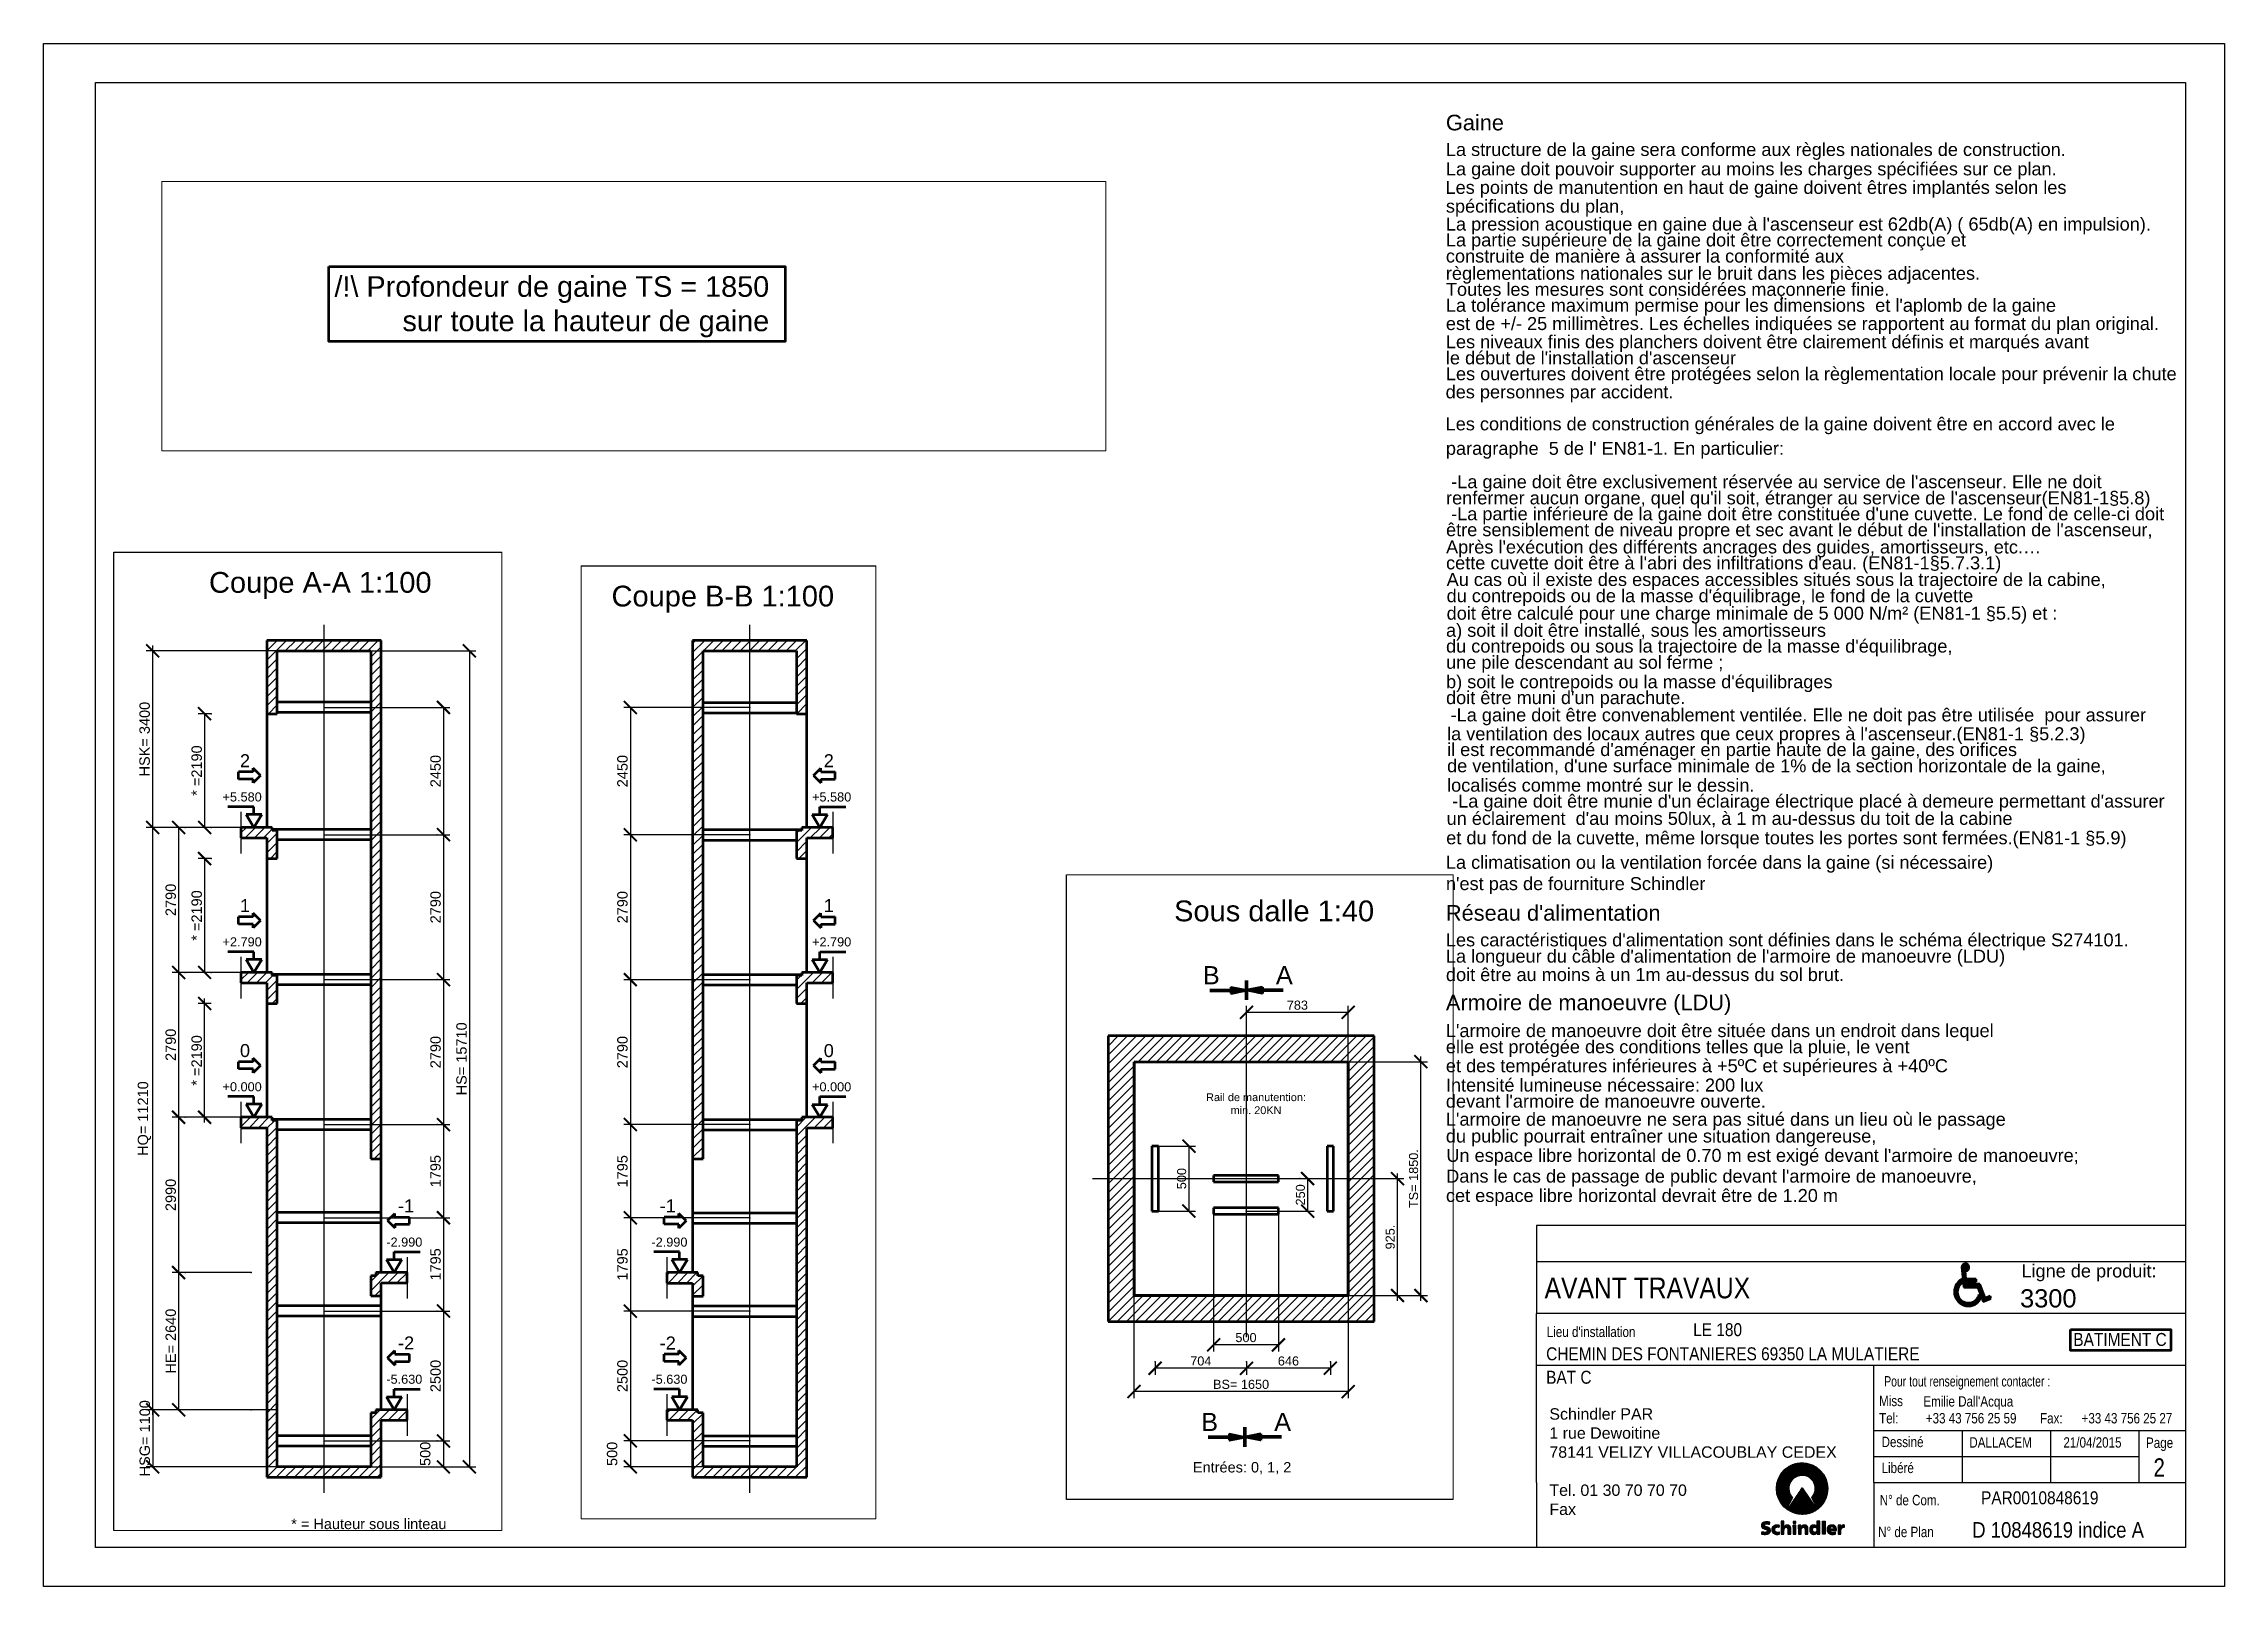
# Paper-space layout 'dynTemplateCommOrderA3BWPP02' of a CAD drawing. Header units: millimetres. Extents: x 0 to 420, y 0 to 297.
# The model-space entities are those that its viewports show. They can reach past a viewport. Long polylines and large blocks are cut down to what shows.
import ezdxf
from ezdxf.enums import TextEntityAlignment as Align

# ---------------------------------------------------------------- set-up
doc = ezdxf.new("R2010")
doc.units = ezdxf.units.MM
doc.linetypes.add('AM_ISO02W050', pattern=[7.5, 6, -1.5])
doc.linetypes.add('AM_ISO08W050', pattern=[18, 12, -1.5, 3, -1.5])
for name, color, linetype, lineweight in [('AM_0', 7, 'Continuous', 50), ('AM_5', 3, 'Continuous', 25), ('LDBeams-AM_0', 7, 'Continuous', 50), ('LDBeams-AM_6', 2, 'Continuous', 35), ('LDCar-AM_0', 7, 'Continuous', 50), ('LDCar-AM_6', 2, 'Continuous', 35), ('LDShaft-AM_0', 7, 'Continuous', 50), ('LDShaft-AM_3', 6, 'AM_ISO02W050', 25), ('LDShaft-AM_4', 3, 'Continuous', 25), ('LDShaft-AM_5', 3, 'Continuous', 25), ('LDShaft-AM_6', 2, 'Continuous', 35), ('LDShaft-AM_7', 4, 'AM_ISO08W050', 25), ('LDShaft-AM_8', 1, 'Continuous', 25)]:
    doc.layers.add(name, color=color, linetype=linetype, lineweight=lineweight)
for name, color, linetype in [('AM_9', 253, 'Continuous'), ('CDO_ALL_DWG_FRAME', 7, 'Continuous'), ('CDO_TEMP', 1, 'Continuous'), ('DXF', 7, 'Continuous'), ('INF_F05_F08', 7, 'Continuous')]:
    doc.layers.add(name, color=color, linetype=linetype)
doc.layers.add('AM_VIEWS', color=1, linetype='Continuous', lineweight=25, plot=False)
doc.styles.add('CONVERTER_1', font='arial.ttf', dxfattribs={"height": 0.2})
doc.styles.add('CONVERTER_2', font='arial.ttf', dxfattribs={"height": 0.2})
doc.styles.add('LD', font='ARIALUNI.TTF')
doc.styles.get("Standard").update_dxf_attribs({"font": 'ARIALUNI.TTF'})
doc.styles.add('WMF-ARIAL0', font='arial.ttf', dxfattribs={"height": 0.2})
doc.styles.add('WMF-ARIAL1', font='arial.ttf', dxfattribs={"height": 0.2})
doc.dimstyles.new('LIFT', dxfattribs={"dimtxt": 2.5, "dimasz": 2.5, "dimexe": 1.25, "dimexo": 0, "dimgap": 0.5, "dimtad": 1, "dimdec": 0, "dimzin": 1, "dimdsep": 46, "dimtxsty": 'LD', "dimblk": 'ARCHTICK', "dimcen": 0, "dimdle": 1, "dimclrd": 3, "dimclre": 3, "dimclrt": 4, "dimadec": 0, "dimazin": 0, "dimtp": 0.1, "dimtm": 0.1, "dimtfac": 0.71, "dimtdec": 0, "dimtix": 1, "dimtmove": 0, "dimatfit": 3, "dimfxl": 1, "dimtolj": 1, "dimarcsym": 0})

psp = doc.layouts.new('dynTemplateCommOrderA3BWPP02')

# ---------------------------------------------------------------- texts
at = {"layer": 'CDO_ALL_DWG_FRAME'}
for s, height, width, p in [('AVANT TRAVAUX', 4, 0.85, (289.08, 55.45)), ('DALLACEM', 2, 0.8, (370.88, 26.71)), ('PAR0010848619', 2.5, 0.85, (373.14, 15.8))]:
    psp.add_text(s, height=height, dxfattribs=dict(at, width=width)).set_placement(p)
for s, height, p in [('Ligne de produit:', 2.5, (380.91, 59.48)), ('3300', 3.5, (380.65, 53.7))]:
    psp.add_text(s, height=height, dxfattribs=at).set_placement(p)
at = {"layer": 'CDO_ALL_DWG_FRAME', "style": 'CONVERTER_2'}
for s, height, width, p in [('LE 180', 2.5, 0.85, (317.7, 48.17)), ('BATIMENT C', 2.5, 0.85, (390.91, 46.28)), ('CHEMIN DES FONTANIERES 69350 LA MULATIERE', 2.5, 0.85, (289.38, 43.52)), ('BAT C', 2.5, 0.85, (289.38, 39.01)), ('+33 43 756 25 59', 2, 0.8, (362.5, 31.37)), ('+33 43 756 25 27', 2, 0.8, (392.5, 31.37)), ('21/04/2015', 2, 0.8, (389, 26.71)), ('N° de Com.', 2, 0.8, (353.62, 15.61)), ('N° de Plan', 2, 0.8, (353.32, 9.48)), ('D 10848619 indice A', 3, 0.85, (371.44, 9.37))]:
    psp.add_text(s, height=height, dxfattribs=dict(at, width=width)).set_placement(p)
at = {"layer": 'CDO_TEMP', "style": 'CONVERTER_2'}
for s, width, p in [("Lieu d'installation", 0.8, (289.5, 48)), ('Pour tout renseignement contacter :', 0.72, (354.48, 38.48)), ('Tel:', 0.8, (353.5, 31.37)), ('Fax:', 0.8, (384.5, 31.37)), ('Dessiné', 0.8, (353.98, 26.81)), ('Page', 0.8, (404.91, 26.66)), ('Libéré', 0.8, (353.98, 21.81))]:
    psp.add_text(s, height=2, dxfattribs=dict(at, width=width)).set_placement(p)
at = {"layer": 'CDO_TEMP', "linetype": 'Continuous', "style": 'CONVERTER_1', "width": 0.8}
for s, p in [('Miss', (353.5, 34.7)), ("Emilie Dall'Acqua", (362.02, 34.61))]:
    psp.add_text(s, height=2, dxfattribs=at).set_placement(p)

msp = doc.modelspace()

# ---------------------------------------------------------------- texts
at = {"layer": 'LDShaft-AM_0', "style": 'LD'}
for s, insert, char_height, attachment_point in [('\\fArial Unicode MS|b0|i0|u0;\\C256;Coupe A-A 1:100', (24069.7, 17433.5), 400, 8), ('\\fArial Unicode MS|b0|i0|u0;\\C256;Coupe B-B 1:100', (30298.1, 16944.2), 400, 8), ('/!\\\\ Profondeur de gaine TS = 1850\\Psur toute la hauteur de gaine', (2362.2, 4746.3), 100, 9), ('\\fArial Unicode MS|b0|i0|u0;\\C256;Sous dalle 1:40', (35146.7, 4249.2), 160, 8), ('\\fArial Unicode MS|b0|i0|u0;\\C256;Rail de manutention:\\Pmin. 20KN', (35007.3, 2766), 60, 8), ('\\fArial Unicode MS|b0|i0|u0;\\C256;Entrées: 0, 1, 2', (34900, 40), 80, 5), ('\\fArial Unicode MS|b0|i0|u0;\\C256; * = Hauteur sous linteau', (24966, -373.2), 200, 5)]:
    msp.add_mtext(s, dxfattribs=dict(at, insert=insert, char_height=char_height, attachment_point=attachment_point))

# ---------------------------------------------------------------- blocks, each defined once
blk = doc.blocks.new('BORD_COMM_FRAME_A3')
at = {"layer": 'DXF'}
for p, q in [((0, 297), (420, 297)), ((0, 0), (0, 297)), ((420, 297), (420, 0)), ((10, 7.5), (10, 289.5)), ((10, 289.5), (412.5, 289.5)), ((412.5, 289.5), (412.5, 7.5)), ((412.5, 7.5), (10, 7.5)), ((420, 0), (0, 0))]:
    blk.add_line(p, q, dxfattribs=at)
blk = doc.blocks.new('LD_20150423135319_0000001A')
at = {"layer": 'LDShaft-AM_0'}
blk.add_blockref('BORD_COMM_FRAME_A3', (0, 0), dxfattribs=at)
blk = doc.blocks.new('DWG_COMM_WHEELCHAIR')
at = {"color": 7, "linetype": 'Continuous'}
for p, q in [((3.57, 10.08), (4.92, 10.08)), ((3.57, 10.06), (4.92, 10.06)), ((3.57, 10.04), (4.92, 10.04)), ((3.57, 10.03), (4.92, 10.03)), ((3.57, 10.01), (4.92, 10.01)), ((3.57, 10.01), (3.92, 6.18)), ((3.57, 9.99), (4.92, 9.99)), ((3.57, 9.97), (4.92, 9.97)), ((3.58, 10.13), (4.91, 10.13)), ((3.58, 10.12), (4.92, 10.12)), ((3.58, 10.1), (4.92, 10.1)), ((3.58, 9.95), (4.92, 9.95)), ((3.58, 9.94), (4.92, 9.94)), ((3.58, 9.92), (4.92, 9.92)), ((3.58, 9.9), (4.92, 9.9)), ((3.58, 9.88), (4.91, 9.88)), ((3.58, 9.86), (4.91, 9.86)), ((3.59, 10.19), (4.9, 10.19)), ((3.59, 10.17), (4.9, 10.17)), ((3.59, 10.15), (4.91, 10.15)), ((3.59, 9.85), (4.9, 9.85)), ((3.59, 9.83), (4.9, 9.83)), ((3.59, 9.81), (4.89, 9.81)), ((3.59, 9.79), (4.89, 9.79)), ((3.59, 9.77), (4.88, 9.77)), ((3.59, 9.76), (4.88, 9.76)), ((3.59, 9.74), (4.87, 9.74)), ((3.6, 10.21), (4.89, 10.21)), ((3.6, 9.72), (4.86, 9.72)), ((3.6, 9.7), (4.85, 9.7)), ((3.6, 9.68), (4.84, 9.68)), ((3.6, 9.67), (4.83, 9.67)), ((3.6, 9.65), (4.82, 9.65)), ((3.6, 9.63), (4.81, 9.63)), ((3.61, 10.24), (4.88, 10.24)), ((3.61, 10.22), (4.89, 10.22)), ((3.61, 9.61), (4.8, 9.61)), ((3.61, 9.59), (4.78, 9.59)), ((3.61, 9.58), (4.77, 9.58)), ((3.61, 9.56), (4.75, 9.56)), ((3.61, 9.54), (4.74, 9.54)), ((3.61, 9.52), (4.72, 9.52)), ((3.62, 10.26), (4.88, 10.26)), ((3.62, 9.5), (4.7, 9.5)), ((3.62, 9.49), (4.68, 9.49)), ((3.62, 9.47), (4.65, 9.47)), ((3.62, 9.45), (4.63, 9.45)), ((3.62, 9.43), (4.6, 9.43)), ((3.62, 9.41), (4.57, 9.41)), ((3.63, 10.3), (4.86, 10.3)), ((3.63, 10.28), (4.87, 10.28)), ((3.63, 9.4), (4.53, 9.4)), ((3.63, 9.38), (4.49, 9.38)), ((3.63, 9.36), (4.44, 9.36)), ((3.63, 9.34), (4.36, 9.34)), ((3.63, 9.32), (4.2, 9.32)), ((3.63, 9.31), (4.2, 9.31)), ((3.64, 10.31), (4.85, 10.31)), ((3.64, 9.29), (4.2, 9.29)), ((3.64, 9.27), (4.2, 9.27)), ((3.64, 9.25), (4.2, 9.25)), ((3.64, 9.23), (4.21, 9.23)), ((3.64, 9.22), (4.21, 9.22)), ((3.64, 9.2), (4.21, 9.2)), ((3.65, 10.33), (4.84, 10.33)), ((3.65, 9.18), (4.21, 9.18)), ((3.65, 9.16), (4.21, 9.16)), ((3.65, 9.14), (4.21, 9.14)), ((3.65, 9.13), (4.21, 9.13)), ((3.65, 9.11), (4.22, 9.11)), ((3.65, 9.09), (4.22, 9.09)), ((3.66, 10.35), (4.83, 10.35)), ((3.66, 9.07), (4.22, 9.07)), ((3.66, 9.05), (4.22, 9.05)), ((3.66, 9.04), (4.22, 9.04)), ((3.66, 9.02), (4.22, 9.02)), ((3.66, 9), (4.23, 9)), ((3.66, 8.98), (4.23, 8.98)), ((3.67, 10.37), (4.82, 10.37)), ((3.67, 8.96), (4.23, 8.96)), ((3.67, 8.95), (4.23, 8.95)), ((3.67, 8.93), (4.23, 8.93)), ((3.67, 8.91), (4.23, 8.91)), ((3.67, 8.89), (4.24, 8.89)), ((3.67, 8.87), (4.24, 8.87)), ((3.67, 8.86), (4.24, 8.86)), ((3.68, 8.84), (4.24, 8.84)), ((3.68, 8.82), (4.24, 8.82)), ((3.68, 8.8), (4.24, 8.8)), ((3.68, 8.78), (4.25, 8.78)), ((3.68, 8.77), (4.25, 8.77)), ((3.68, 8.75), (4.25, 8.75)), ((3.69, 10.39), (4.81, 10.39)), ((3.69, 8.73), (4.25, 8.73)), ((3.69, 8.71), (4.25, 8.71)), ((3.69, 8.69), (4.25, 8.69)), ((3.69, 8.68), (4.26, 8.68)), ((3.69, 8.66), (4.26, 8.66)), ((3.69, 8.64), (4.26, 8.64)), ((3.7, 10.4), (4.8, 10.4)), ((3.7, 8.62), (4.26, 8.62)), ((3.7, 8.6), (4.26, 8.6)), ((3.7, 8.59), (4.26, 8.59)), ((3.7, 8.57), (4.27, 8.57)), ((3.7, 8.55), (4.27, 8.55)), ((3.7, 8.53), (4.27, 8.53)), ((3.71, 10.42), (4.78, 10.42)), ((3.71, 8.51), (4.27, 8.51)), ((3.71, 8.5), (4.27, 8.5)), ((3.71, 8.48), (4.27, 8.48)), ((3.71, 8.46), (4.28, 8.46)), ((3.71, 8.44), (4.28, 8.44)), ((3.71, 8.42), (4.28, 8.42)), ((3.72, 8.41), (4.28, 8.41)), ((3.73, 10.44), (4.77, 10.44)), ((3.74, 10.46), (4.75, 10.46)), ((3.76, 10.48), (4.74, 10.48)), ((3.78, 10.49), (4.72, 10.49)), ((3.79, 10.51), (4.7, 10.51)), ((3.82, 10.53), (4.68, 10.53)), ((3.84, 10.55), (4.66, 10.55)), ((3.86, 10.57), (4.63, 10.57)), ((3.89, 10.58), (4.6, 10.58)), ((3.92, 10.6), (4.57, 10.6)), ((3.96, 10.62), (4.54, 10.62)), ((4, 10.64), (4.5, 10.64)), ((4.05, 10.66), (4.45, 10.66)), ((4.12, 10.67), (4.37, 10.67)), ((4.34, 7.76), (4.2, 9.33)), ((2.12, 5.47), (2.69, 5.47)), ((2.12, 5.45), (2.69, 5.45)), ((2.12, 5.44), (2.68, 5.44)), ((2.12, 5.42), (2.68, 5.42)), ((2.12, 5.4), (2.68, 5.4)), ((2.12, 5.38), (2.68, 5.38)), ((2.12, 5.36), (2.68, 5.36)), ((2.12, 5.35), (2.68, 5.35)), ((2.12, 5.33), (2.68, 5.33)), ((2.12, 5.31), (2.68, 5.31)), ((2.12, 5.29), (2.68, 5.29)), ((2.12, 5.27), (2.68, 5.27)), ((2.12, 5.26), (2.68, 5.26)), ((2.12, 5.24), (2.68, 5.24)), ((2.12, 5.22), (2.68, 5.22)), ((2.12, 5.2), (2.68, 5.2)), ((2.12, 5.18), (2.68, 5.18)), ((2.12, 5.17), (2.68, 5.17)), ((2.12, 5.15), (2.68, 5.15)), ((2.12, 5.13), (2.68, 5.13)), ((2.12, 5.11), (2.69, 5.11)), ((2.12, 5.09), (2.69, 5.09)), ((2.13, 5.58), (2.7, 5.58)), ((2.13, 5.56), (2.7, 5.56)), ((2.13, 5.54), (2.69, 5.54)), ((2.13, 5.53), (2.69, 5.53)), ((2.13, 5.51), (2.69, 5.51)), ((2.13, 5.49), (2.69, 5.49)), ((2.13, 5.08), (2.69, 5.08)), ((2.13, 5.06), (2.69, 5.06)), ((2.13, 5.04), (2.69, 5.04)), ((2.13, 5.02), (2.69, 5.02)), ((2.13, 5), (2.7, 5)), ((2.13, 4.99), (2.7, 4.99)), ((2.14, 5.67), (2.71, 5.67)), ((2.14, 5.65), (2.71, 5.65)), ((2.14, 5.63), (2.71, 5.63)), ((2.14, 5.62), (2.7, 5.62)), ((2.14, 5.6), (2.7, 5.6)), ((2.14, 4.97), (2.7, 4.97)), ((2.14, 4.95), (2.7, 4.95)), ((2.14, 4.93), (2.71, 4.93)), ((2.14, 4.91), (2.71, 4.91)), ((2.15, 5.72), (2.72, 5.72)), ((2.15, 5.71), (2.72, 5.71)), ((2.15, 5.69), (2.72, 5.69)), ((2.15, 4.9), (2.71, 4.9)), ((2.15, 4.88), (2.72, 4.88)), ((2.15, 4.86), (2.72, 4.86)), ((2.15, 4.84), (2.72, 4.84)), ((2.16, 5.78), (2.74, 5.78)), ((2.16, 5.76), (2.73, 5.76)), ((2.16, 5.74), (2.73, 5.74)), ((2.16, 4.82), (2.73, 4.82)), ((2.16, 4.81), (2.73, 4.81)), ((2.16, 4.79), (2.74, 4.79)), ((2.17, 5.83), (2.75, 5.83)), ((2.17, 5.81), (2.75, 5.81)), ((2.17, 5.8), (2.74, 5.8)), ((2.17, 4.77), (2.74, 4.77)), ((2.17, 4.75), (2.75, 4.75)), ((2.17, 4.73), (2.75, 4.73)), ((2.18, 5.89), (2.77, 5.89)), ((2.18, 5.87), (2.76, 5.87)), ((2.18, 5.85), (2.76, 5.85)), ((2.18, 4.72), (2.76, 4.72)), ((2.18, 4.7), (2.76, 4.7)), ((2.19, 5.92), (2.78, 5.92)), ((2.19, 5.9), (2.77, 5.9)), ((2.19, 4.68), (2.77, 4.68)), ((2.19, 4.66), (2.77, 4.66)), ((2.19, 4.64), (2.78, 4.64)), ((2.2, 5.96), (2.79, 5.96)), ((2.2, 5.94), (2.78, 5.94)), ((2.2, 4.63), (2.78, 4.63)), ((2.2, 4.61), (2.79, 4.61)), ((2.21, 5.99), (2.8, 5.99)), ((2.21, 5.98), (2.79, 5.98)), ((2.21, 4.59), (2.79, 4.59)), ((2.21, 4.57), (2.8, 4.57)), ((2.22, 6.03), (2.81, 6.03)), ((2.22, 6.01), (2.81, 6.01)), ((2.22, 4.55), (2.81, 4.55)), ((2.22, 4.54), (2.81, 4.54)), ((2.23, 6.07), (2.83, 6.07)), ((2.23, 6.05), (2.82, 6.05)), ((2.23, 4.52), (2.82, 4.52)), ((2.23, 4.5), (2.83, 4.5)), ((2.24, 6.1), (2.84, 6.1)), ((2.24, 6.08), (2.83, 6.08)), ((2.24, 4.48), (2.83, 4.48)), ((2.25, 6.12), (2.85, 6.12)), ((2.25, 4.46), (2.84, 4.46)), ((2.25, 4.45), (2.85, 4.45)), ((2.26, 6.16), (2.87, 6.16)), ((2.26, 6.14), (2.86, 6.14)), ((2.26, 4.43), (2.86, 4.43)), ((2.26, 4.41), (2.86, 4.41)), ((2.27, 6.19), (2.88, 6.19)), ((2.27, 6.17), (2.87, 6.17)), ((2.27, 4.39), (2.87, 4.39)), ((2.28, 6.21), (2.89, 6.21)), ((2.28, 4.37), (2.88, 4.37)), ((2.28, 4.36), (2.89, 4.36)), ((2.29, 6.25), (2.91, 6.25)), ((2.29, 6.23), (2.9, 6.23)), ((2.29, 4.34), (2.9, 4.34)), ((2.3, 6.26), (2.92, 6.26)), ((2.3, 4.32), (2.91, 4.32)), ((2.3, 4.3), (2.92, 4.3)), ((2.31, 6.28), (2.93, 6.28)), ((2.31, 4.28), (2.93, 4.28)), ((2.32, 6.32), (2.95, 6.32)), ((2.32, 6.3), (2.94, 6.3)), ((2.32, 4.27), (2.94, 4.27)), ((2.32, 4.25), (2.95, 4.25)), ((2.33, 6.34), (2.96, 6.34)), ((2.33, 4.23), (2.96, 4.23)), ((2.34, 6.35), (2.97, 6.35)), ((2.34, 4.21), (2.97, 4.21)), ((2.35, 6.39), (2.99, 6.39)), ((2.35, 6.37), (2.98, 6.37)), ((2.36, 6.41), (3, 6.41)), ((2.37, 6.43), (3.01, 6.43)), ((2.38, 6.44), (3.02, 6.44)), ((2.39, 6.46), (3.03, 6.46)), ((2.4, 6.5), (3.06, 6.5)), ((2.4, 6.48), (3.05, 6.48)), ((2.41, 6.52), (3.07, 6.52)), ((2.42, 6.53), (3.08, 6.53)), ((2.43, 6.55), (3.1, 6.55)), ((2.44, 6.57), (3.11, 6.57)), ((2.45, 6.59), (3.12, 6.59)), ((2.46, 6.61), (3.14, 6.61)), ((2.47, 6.62), (3.15, 6.62)), ((2.48, 6.64), (3.17, 6.64)), ((2.49, 6.66), (3.18, 6.66)), ((2.5, 6.68), (3.2, 6.68)), ((2.51, 6.7), (3.21, 6.7)), ((2.53, 6.71), (3.23, 6.71)), ((2.54, 6.73), (3.25, 6.73)), ((2.55, 6.75), (3.26, 6.75)), ((2.56, 6.77), (3.28, 6.77)), ((2.57, 6.79), (3.3, 6.79)), ((2.58, 6.8), (3.31, 6.8)), ((2.6, 6.82), (3.33, 6.82)), ((2.61, 6.84), (3.35, 6.84)), ((2.62, 6.86), (3.37, 6.86)), ((2.64, 6.88), (3.39, 6.88)), ((2.65, 6.89), (3.41, 6.89)), ((2.66, 6.91), (3.43, 6.91)), ((2.68, 6.93), (3.45, 6.93)), ((2.69, 6.95), (3.48, 6.95)), ((2.7, 6.97), (3.5, 6.97)), ((2.72, 6.98), (3.52, 6.98)), ((2.73, 7), (3.55, 7)), ((2.75, 7.02), (3.57, 7.02)), ((2.76, 7.04), (3.6, 7.04)), ((2.78, 7.06), (3.61, 7.06)), ((2.79, 7.07), (3.61, 7.07)), ((2.81, 7.09), (3.61, 7.09)), ((2.83, 7.11), (3.61, 7.11)), ((2.84, 7.13), (3.6, 7.13)), ((2.86, 7.15), (3.6, 7.15)), ((2.88, 7.16), (3.6, 7.16)), ((2.9, 7.18), (3.6, 7.18)), ((2.91, 7.2), (3.6, 7.2)), ((2.93, 7.22), (3.6, 7.22)), ((2.95, 7.24), (3.59, 7.24)), ((2.97, 7.25), (3.59, 7.25)), ((2.99, 7.27), (3.59, 7.27)), ((3.01, 7.29), (3.59, 7.29)), ((3.03, 7.31), (3.59, 7.31)), ((3.05, 7.33), (3.59, 7.33)), ((3.07, 7.34), (3.59, 7.34)), ((3.09, 7.36), (3.58, 7.36)), ((3.11, 7.38), (3.58, 7.38)), ((3.14, 7.4), (3.58, 7.4)), ((3.16, 7.42), (3.58, 7.42)), ((3.18, 7.43), (3.58, 7.43)), ((3.21, 7.45), (3.58, 7.45)), ((3.23, 7.47), (3.57, 7.47)), ((3.26, 7.49), (3.57, 7.49)), ((3.28, 7.51), (3.57, 7.51)), ((3.31, 7.52), (3.57, 7.52)), ((3.33, 7.54), (3.57, 7.54)), ((3.36, 7.56), (3.57, 7.56)), ((3.39, 7.58), (3.57, 7.58)), ((3.42, 7.6), (3.56, 7.6)), ((3.45, 7.61), (3.56, 7.61)), ((3.48, 7.63), (3.56, 7.63)), ((3.51, 7.65), (3.56, 7.65)), ((3.55, 7.67), (3.56, 7.67)), ((3.56, 7.67), (3.61, 7.05)), ((3.72, 8.39), (4.28, 8.39)), ((3.72, 8.37), (4.28, 8.37)), ((3.72, 8.35), (4.29, 8.35)), ((3.72, 8.33), (4.29, 8.33)), ((3.72, 8.32), (4.29, 8.32)), ((3.73, 8.3), (4.29, 8.3)), ((3.73, 8.28), (4.29, 8.28)), ((3.73, 8.26), (4.29, 8.26)), ((3.73, 8.24), (4.3, 8.24)), ((3.73, 8.23), (4.3, 8.23)), ((3.73, 8.21), (4.3, 8.21)), ((3.74, 8.19), (4.3, 8.19)), ((3.74, 8.17), (4.3, 8.17)), ((3.74, 8.15), (4.3, 8.15)), ((3.74, 8.14), (4.31, 8.14)), ((3.74, 8.12), (4.31, 8.12)), ((3.74, 8.1), (4.31, 8.1)), ((3.75, 8.08), (4.31, 8.08)), ((3.75, 8.06), (4.31, 8.06)), ((3.75, 8.05), (4.31, 8.05)), ((3.75, 8.03), (4.32, 8.03)), ((3.75, 8.01), (4.32, 8.01)), ((3.75, 7.99), (4.32, 7.99)), ((3.75, 7.97), (4.32, 7.97)), ((3.76, 7.96), (4.32, 7.96)), ((3.76, 7.94), (4.32, 7.94)), ((3.76, 7.92), (4.33, 7.92)), ((3.76, 7.9), (4.33, 7.9)), ((3.76, 7.88), (4.33, 7.88)), ((3.76, 7.87), (4.33, 7.87)), ((3.77, 7.85), (4.33, 7.85)), ((3.77, 7.83), (4.33, 7.83)), ((3.77, 7.81), (4.34, 7.81)), ((3.77, 7.79), (4.34, 7.79)), ((3.77, 7.78), (4.34, 7.78)), ((3.77, 7.76), (6.34, 7.76)), ((3.78, 7.74), (6.34, 7.74)), ((3.78, 7.72), (6.34, 7.72)), ((3.78, 7.7), (6.34, 7.7)), ((3.78, 7.69), (6.34, 7.69)), ((3.78, 7.67), (6.34, 7.67)), ((3.78, 7.65), (6.34, 7.65)), ((3.79, 7.63), (6.34, 7.63)), ((3.79, 7.61), (6.34, 7.61)), ((3.79, 7.6), (6.34, 7.6)), ((3.79, 7.58), (6.34, 7.58)), ((3.79, 7.56), (6.34, 7.56)), ((3.79, 7.54), (6.34, 7.54)), ((3.8, 7.52), (6.34, 7.52)), ((3.8, 7.51), (6.34, 7.51)), ((3.8, 7.49), (6.34, 7.49)), ((3.8, 7.47), (6.34, 7.47)), ((3.8, 7.45), (6.34, 7.45)), ((3.8, 7.43), (6.34, 7.43)), ((3.81, 7.42), (6.34, 7.42)), ((3.81, 7.4), (6.34, 7.4)), ((3.81, 7.38), (6.34, 7.38)), ((3.81, 7.36), (6.34, 7.36)), ((3.81, 7.34), (6.34, 7.34)), ((3.81, 7.33), (6.34, 7.33)), ((3.82, 7.31), (6.34, 7.31)), ((3.82, 7.29), (6.34, 7.29)), ((3.82, 7.27), (6.34, 7.27)), ((3.82, 7.25), (6.34, 7.25)), ((3.82, 7.24), (6.34, 7.24)), ((3.82, 7.22), (6.34, 7.22)), ((3.82, 7.2), (6.34, 7.2)), ((3.83, 7.18), (4.39, 7.18)), ((3.83, 7.16), (4.39, 7.16)), ((3.83, 7.15), (4.39, 7.15)), ((3.83, 7.13), (4.4, 7.13)), ((3.83, 7.11), (4.4, 7.11)), ((3.83, 7.09), (4.4, 7.09)), ((3.84, 7.07), (4.4, 7.07)), ((3.84, 7.06), (4.4, 7.06)), ((3.84, 7.04), (4.4, 7.04)), ((3.84, 7.02), (4.41, 7.02)), ((3.84, 7), (4.41, 7)), ((3.84, 6.98), (4.41, 6.98)), ((3.85, 6.97), (4.41, 6.97)), ((3.85, 6.95), (4.41, 6.95)), ((3.85, 6.93), (4.41, 6.93)), ((3.85, 6.91), (4.42, 6.91)), ((3.85, 6.89), (4.42, 6.89)), ((3.85, 6.88), (4.42, 6.88)), ((3.86, 6.86), (4.42, 6.86)), ((3.86, 6.84), (4.42, 6.84)), ((3.86, 6.82), (4.42, 6.82)), ((3.86, 6.8), (4.42, 6.8)), ((3.86, 6.79), (4.43, 6.79)), ((3.86, 6.77), (4.43, 6.77)), ((3.87, 6.75), (4.43, 6.75)), ((3.87, 6.73), (7.01, 6.73)), ((3.87, 6.71), (7.02, 6.71)), ((3.87, 6.7), (7.02, 6.7)), ((3.87, 6.68), (7.03, 6.68)), ((3.87, 6.66), (7.04, 6.66)), ((3.88, 6.64), (7.04, 6.64)), ((3.88, 6.62), (7.05, 6.62)), ((3.88, 6.61), (7.06, 6.61)), ((3.88, 6.59), (7.07, 6.59)), ((3.88, 6.57), (7.07, 6.57)), ((3.88, 6.55), (7.08, 6.55)), ((3.89, 6.53), (7.09, 6.53)), ((3.89, 6.52), (7.09, 6.52)), ((3.89, 6.5), (7.1, 6.5)), ((3.89, 6.48), (7.11, 6.48)), ((3.89, 6.46), (7.11, 6.46)), ((3.89, 6.44), (7.12, 6.44)), ((3.9, 6.43), (7.13, 6.43)), ((3.9, 6.41), (7.14, 6.41)), ((3.9, 6.39), (7.14, 6.39)), ((3.9, 6.37), (7.15, 6.37)), ((3.9, 6.35), (7.16, 6.35)), ((3.9, 6.34), (7.16, 6.34)), ((3.9, 6.32), (7.17, 6.32)), ((3.91, 6.3), (7.18, 6.3)), ((3.91, 6.28), (7.18, 6.28)), ((3.91, 6.26), (7.19, 6.26)), ((3.91, 6.25), (7.2, 6.25)), ((3.91, 6.23), (7.21, 6.23)), ((3.91, 6.21), (7.21, 6.21)), ((3.92, 6.19), (7.22, 6.19)), ((3.92, 6.18), (6.62, 6.18)), ((6.34, 7.76), (4.34, 7.76)), ((4.43, 6.75), (4.39, 7.2)), ((4.39, 7.2), (6.34, 7.2)), ((7, 6.75), (4.43, 6.75)), ((6.34, 7.2), (6.34, 7.76)), ((6.62, 6.18), (7.68, 3.46)), ((6.62, 6.17), (7.23, 6.17)), ((6.63, 6.16), (7.23, 6.16)), ((6.63, 6.14), (7.24, 6.14)), ((6.64, 6.12), (7.25, 6.12)), ((6.65, 6.1), (7.25, 6.1)), ((6.66, 6.08), (7.26, 6.08)), ((6.66, 6.07), (7.27, 6.07)), ((6.67, 6.05), (7.28, 6.05)), ((6.67, 4.21), (7.14, 4.21)), ((6.68, 6.03), (7.28, 6.03)), ((6.68, 6.01), (7.29, 6.01)), ((6.68, 4.23), (7.14, 4.23)), ((6.69, 5.99), (7.3, 5.99)), ((6.69, 4.25), (7.13, 4.25)), ((6.7, 5.98), (7.3, 5.98)), ((6.7, 5.96), (7.31, 5.96)), ((6.7, 4.27), (7.12, 4.27)), ((6.71, 5.94), (7.32, 5.94)), ((6.71, 4.28), (7.12, 4.28)), ((6.72, 5.92), (7.32, 5.92)), ((6.72, 4.3), (7.11, 4.3)), ((6.73, 5.9), (7.33, 5.9)), ((6.73, 5.89), (7.34, 5.89)), ((6.73, 4.34), (7.09, 4.34)), ((6.73, 4.32), (7.1, 4.32)), ((6.74, 5.87), (7.35, 5.87)), ((6.74, 4.36), (7.09, 4.36)), ((6.75, 5.85), (7.35, 5.85)), ((6.75, 5.83), (7.36, 5.83)), ((6.75, 4.37), (7.08, 4.37)), ((6.76, 5.81), (7.37, 5.81)), ((6.76, 4.39), (7.07, 4.39)), ((6.77, 5.8), (7.37, 5.8)), ((6.77, 4.41), (7.07, 4.41)), ((6.78, 5.78), (7.38, 5.78)), ((6.78, 5.76), (7.39, 5.76)), ((6.78, 4.45), (7.05, 4.45)), ((6.78, 4.43), (7.06, 4.43)), ((6.79, 5.74), (7.39, 5.74)), ((6.79, 4.46), (7.05, 4.46)), ((6.8, 5.72), (7.4, 5.72)), ((6.8, 5.71), (7.41, 5.71)), ((6.8, 4.48), (7.04, 4.48)), ((6.81, 5.69), (7.42, 5.69)), ((6.81, 4.52), (7.02, 4.52)), ((6.81, 4.5), (7.03, 4.5)), ((6.82, 5.67), (7.42, 5.67)), ((6.82, 5.65), (7.43, 5.65)), ((6.82, 4.54), (7.02, 4.54)), ((6.83, 5.63), (7.44, 5.63)), ((6.83, 4.57), (7, 4.57)), ((6.83, 4.55), (7.01, 4.55)), ((6.84, 5.62), (7.44, 5.62)), ((6.84, 4.59), (7, 4.59)), ((6.85, 5.6), (7.45, 5.6)), ((6.85, 5.58), (7.46, 5.58)), ((6.85, 4.63), (6.98, 4.63)), ((6.85, 4.61), (6.99, 4.61)), ((6.86, 5.56), (7.46, 5.56)), ((6.86, 4.66), (6.97, 4.66)), ((6.86, 4.64), (6.98, 4.64)), ((6.87, 5.54), (7.47, 5.54)), ((6.87, 5.53), (7.48, 5.53)), ((6.87, 4.7), (6.95, 4.7)), ((6.87, 4.68), (6.96, 4.68)), ((6.88, 5.51), (7.49, 5.51)), ((6.88, 4.73), (6.94, 4.73)), ((6.88, 4.72), (6.95, 4.72)), ((6.89, 5.49), (7.49, 5.49)), ((6.89, 5.47), (7.5, 5.47)), ((6.89, 4.77), (6.93, 4.77)), ((6.89, 4.75), (6.93, 4.75)), ((6.9, 5.45), (7.51, 5.45)), ((6.9, 4.83), (7.21, 4.04)), ((6.9, 4.82), (6.91, 4.82)), ((6.9, 4.81), (6.91, 4.81)), ((6.9, 4.79), (6.92, 4.79)), ((6.91, 5.44), (7.51, 5.44)), ((6.92, 5.42), (7.52, 5.42)), ((6.92, 5.4), (7.53, 5.4)), ((6.93, 5.38), (7.53, 5.38)), ((6.94, 5.36), (7.54, 5.36)), ((6.94, 5.35), (7.55, 5.35)), ((6.95, 5.33), (7.56, 5.33)), ((6.96, 5.31), (7.56, 5.31)), ((6.96, 5.29), (7.57, 5.29)), ((6.97, 5.27), (7.58, 5.27)), ((6.98, 5.26), (7.58, 5.26)), ((6.99, 5.24), (7.59, 5.24)), ((6.99, 5.22), (7.6, 5.22)), ((8.04, 4.08), (7, 6.75)), ((7, 5.2), (7.6, 5.2)), ((7.01, 5.18), (7.61, 5.18)), ((7.01, 5.17), (7.62, 5.17)), ((7.02, 5.15), (7.62, 5.15)), ((7.03, 5.13), (7.63, 5.13)), ((7.03, 5.11), (7.64, 5.11)), ((7.04, 5.09), (7.65, 5.09)), ((7.05, 5.08), (7.65, 5.08)), ((7.06, 5.06), (7.66, 5.06)), ((7.06, 5.04), (7.67, 5.04)), ((7.07, 5.02), (7.67, 5.02)), ((7.08, 5), (7.68, 5)), ((7.08, 4.99), (7.69, 4.99)), ((7.09, 4.97), (7.69, 4.97)), ((7.1, 4.95), (7.7, 4.95)), ((7.1, 4.93), (7.71, 4.93)), ((7.11, 4.91), (7.72, 4.91)), ((7.12, 4.9), (7.72, 4.9)), ((7.13, 4.88), (7.73, 4.88)), ((7.13, 4.86), (7.74, 4.86)), ((7.14, 4.84), (7.74, 4.84)), ((7.15, 4.82), (7.75, 4.82)), ((7.15, 4.81), (7.76, 4.81)), ((7.16, 4.79), (7.76, 4.79)), ((7.17, 4.77), (7.77, 4.77)), ((7.17, 4.75), (7.78, 4.75)), ((7.18, 4.73), (7.79, 4.73)), ((7.19, 4.72), (7.79, 4.72)), ((7.2, 4.7), (7.8, 4.7)), ((7.2, 4.68), (7.81, 4.68)), ((7.21, 4.66), (7.81, 4.66)), ((7.22, 4.64), (7.82, 4.64)), ((7.22, 4.63), (7.83, 4.63)), ((7.23, 4.61), (7.83, 4.61)), ((7.24, 4.59), (7.84, 4.59)), ((7.24, 4.57), (7.85, 4.57)), ((7.25, 4.55), (7.86, 4.55)), ((7.26, 4.54), (7.86, 4.54)), ((7.27, 4.52), (7.87, 4.52)), ((7.27, 4.5), (7.88, 4.5)), ((7.28, 4.48), (7.88, 4.48)), ((7.29, 4.46), (7.89, 4.46)), ((7.29, 4.45), (7.9, 4.45)), ((7.3, 4.43), (7.9, 4.43)), ((7.31, 4.41), (7.91, 4.41)), ((7.31, 4.39), (7.92, 4.39)), ((7.32, 4.37), (7.93, 4.37)), ((7.33, 4.36), (7.93, 4.36)), ((7.34, 4.34), (7.94, 4.34)), ((7.34, 4.32), (7.95, 4.32)), ((7.35, 4.3), (7.95, 4.3)), ((7.36, 4.28), (7.96, 4.28)), ((7.36, 4.27), (7.97, 4.27)), ((7.37, 4.25), (7.97, 4.25)), ((7.38, 4.23), (7.98, 4.23)), ((7.38, 4.21), (7.99, 4.21)), ((8.98, 4.45), (8.04, 4.08)), ((8.38, 4.21), (9.07, 4.21)), ((8.42, 4.23), (9.07, 4.23)), ((8.47, 4.25), (9.06, 4.25)), ((8.52, 4.27), (9.05, 4.27)), ((8.56, 4.28), (9.05, 4.28)), ((8.61, 4.3), (9.04, 4.3)), ((8.66, 4.32), (9.03, 4.32)), ((8.7, 4.34), (9.03, 4.34)), ((8.75, 4.36), (9.02, 4.36)), ((8.8, 4.37), (9.01, 4.37)), ((8.84, 4.39), (9.01, 4.39)), ((8.89, 4.41), (9, 4.41)), ((8.94, 4.43), (8.99, 4.43)), ((8.98, 4.45), (8.98, 4.45)), ((9.15, 4.03), (8.98, 4.45)), ((2.35, 4.19), (2.98, 4.19)), ((2.36, 4.18), (2.99, 4.18)), ((2.36, 4.16), (3, 4.16)), ((2.37, 4.14), (3.01, 4.14)), ((2.38, 4.12), (3.02, 4.12)), ((2.39, 4.1), (3.03, 4.1)), ((2.4, 4.09), (3.04, 4.09)), ((2.41, 4.07), (3.06, 4.07)), ((2.42, 4.05), (3.07, 4.05)), ((2.43, 4.03), (3.08, 4.03)), ((2.44, 4.01), (3.1, 4.01)), ((2.45, 4), (3.11, 4)), ((2.46, 3.98), (3.12, 3.98)), ((2.47, 3.96), (3.14, 3.96)), ((2.48, 3.94), (3.15, 3.94)), ((2.49, 3.92), (3.17, 3.92)), ((2.5, 3.91), (3.18, 3.91)), ((2.51, 3.89), (3.2, 3.89)), ((2.52, 3.87), (3.21, 3.87)), ((2.53, 3.85), (3.23, 3.85)), ((2.54, 3.83), (3.24, 3.83)), ((2.55, 3.82), (3.26, 3.82)), ((2.56, 3.8), (3.28, 3.8)), ((2.58, 3.78), (3.3, 3.78)), ((2.59, 3.76), (3.31, 3.76)), ((2.6, 3.74), (3.33, 3.74)), ((2.61, 3.73), (3.35, 3.73)), ((2.63, 3.71), (3.37, 3.71)), ((2.64, 3.69), (3.39, 3.69)), ((2.65, 3.67), (3.41, 3.67)), ((2.67, 3.65), (3.43, 3.65)), ((2.68, 3.64), (3.45, 3.64)), ((2.69, 3.62), (3.47, 3.62)), ((2.71, 3.6), (3.5, 3.6)), ((2.72, 3.58), (3.52, 3.58)), ((2.74, 3.56), (3.54, 3.56)), ((2.75, 3.55), (3.57, 3.55)), ((2.77, 3.53), (3.59, 3.53)), ((2.78, 3.51), (3.62, 3.51)), ((2.8, 3.49), (3.65, 3.49)), ((2.82, 3.47), (3.68, 3.47)), ((2.83, 3.46), (3.71, 3.46)), ((2.85, 3.44), (3.74, 3.44)), ((2.87, 3.42), (3.77, 3.42)), ((2.88, 3.4), (3.8, 3.4)), ((2.9, 3.38), (3.83, 3.38)), ((2.92, 3.37), (3.87, 3.37)), ((2.94, 3.35), (3.91, 3.35)), ((2.96, 3.33), (3.95, 3.33)), ((2.98, 3.31), (3.99, 3.31)), ((2.99, 3.29), (4.03, 3.29)), ((3.01, 3.28), (4.08, 3.28)), ((3.03, 3.26), (4.13, 3.26)), ((3.06, 3.24), (4.18, 3.24)), ((3.08, 3.22), (4.25, 3.22)), ((3.1, 3.2), (4.32, 3.2)), ((3.12, 3.19), (4.4, 3.19)), ((3.14, 3.17), (4.5, 3.17)), ((3.17, 3.15), (4.66, 3.15)), ((3.19, 3.13), (6.45, 3.13)), ((3.21, 3.11), (6.42, 3.11)), ((3.24, 3.1), (6.4, 3.1)), ((3.26, 3.08), (6.37, 3.08)), ((3.29, 3.06), (6.35, 3.06)), ((3.32, 3.04), (6.32, 3.04)), ((3.34, 3.02), (6.29, 3.02)), ((3.37, 3.01), (6.26, 3.01)), ((3.4, 2.99), (6.23, 2.99)), ((3.43, 2.97), (6.21, 2.97)), ((3.46, 2.95), (6.17, 2.95)), ((3.49, 2.93), (6.14, 2.93)), ((3.52, 2.92), (6.11, 2.92)), ((3.56, 2.9), (6.08, 2.9)), ((3.59, 2.88), (6.04, 2.88)), ((3.63, 2.86), (6.01, 2.86)), ((3.67, 2.84), (5.97, 2.84)), ((3.7, 2.83), (5.93, 2.83)), ((3.74, 2.81), (5.89, 2.81)), ((3.79, 2.79), (5.85, 2.79)), ((3.83, 2.77), (5.8, 2.77)), ((3.88, 2.75), (5.75, 2.75)), ((3.93, 2.74), (5.7, 2.74)), ((3.98, 2.72), (5.65, 2.72)), ((4.04, 2.7), (5.59, 2.7)), ((4.1, 2.68), (5.53, 2.68)), ((4.17, 2.66), (5.46, 2.66)), ((4.25, 2.65), (5.38, 2.65)), ((4.34, 2.63), (5.29, 2.63)), ((4.46, 2.61), (5.18, 2.61)), ((4.64, 2.59), (5, 2.59)), ((4.97, 3.15), (6.47, 3.15)), ((5.13, 3.17), (6.49, 3.17)), ((5.24, 3.19), (6.51, 3.19)), ((5.32, 3.2), (6.54, 3.2)), ((5.39, 3.22), (6.56, 3.22)), ((5.45, 3.24), (6.58, 3.24)), ((5.5, 3.26), (6.6, 3.26)), ((5.55, 3.28), (6.62, 3.28)), ((5.6, 3.29), (6.64, 3.29)), ((5.65, 3.31), (6.66, 3.31)), ((5.69, 3.33), (6.68, 3.33)), ((5.73, 3.35), (6.7, 3.35)), ((5.76, 3.37), (6.72, 3.37)), ((5.8, 3.38), (6.73, 3.38)), ((5.83, 3.4), (6.75, 3.4)), ((5.87, 3.42), (6.77, 3.42)), ((5.9, 3.44), (6.79, 3.44)), ((5.93, 3.46), (6.8, 3.46)), ((5.96, 3.47), (6.82, 3.47)), ((5.98, 3.49), (6.83, 3.49)), ((6.01, 3.51), (6.85, 3.51)), ((6.04, 3.53), (6.87, 3.53)), ((6.06, 3.55), (6.88, 3.55)), ((6.09, 3.56), (6.9, 3.56)), ((6.11, 3.58), (6.91, 3.58)), ((6.14, 3.6), (6.93, 3.6)), ((6.16, 3.62), (6.94, 3.62)), ((6.18, 3.64), (6.95, 3.64)), ((6.2, 3.65), (6.97, 3.65)), ((6.22, 3.67), (6.98, 3.67)), ((6.24, 3.69), (6.99, 3.69)), ((6.26, 3.71), (7.01, 3.71)), ((6.28, 3.73), (7.02, 3.73)), ((6.3, 3.74), (7.03, 3.74)), ((6.32, 3.76), (7.05, 3.76)), ((6.34, 3.78), (7.06, 3.78)), ((6.36, 3.8), (7.07, 3.8)), ((6.37, 3.82), (7.08, 3.82)), ((6.39, 3.83), (7.09, 3.83)), ((6.41, 3.85), (7.1, 3.85)), ((6.42, 3.87), (7.12, 3.87)), ((6.44, 3.89), (7.13, 3.89)), ((6.45, 3.91), (7.14, 3.91)), ((6.47, 3.92), (7.15, 3.92)), ((6.48, 3.94), (7.16, 3.94)), ((6.5, 3.96), (7.17, 3.96)), ((6.51, 3.98), (7.18, 3.98)), ((6.52, 4), (7.19, 4)), ((6.54, 4.01), (7.2, 4.01)), ((6.55, 4.03), (7.21, 4.03)), ((6.56, 4.05), (7.21, 4.05)), ((6.58, 4.07), (7.2, 4.07)), ((6.59, 4.09), (7.19, 4.09)), ((6.6, 4.1), (7.19, 4.1)), ((6.61, 4.12), (7.18, 4.12)), ((6.62, 4.14), (7.17, 4.14)), ((6.63, 4.16), (7.16, 4.16)), ((6.65, 4.18), (7.16, 4.18)), ((6.66, 4.19), (7.15, 4.19)), ((7.39, 4.19), (8, 4.19)), ((7.4, 4.18), (8, 4.18)), ((7.41, 4.16), (8.01, 4.16)), ((7.41, 4.14), (8.02, 4.14)), ((7.42, 4.12), (8.02, 4.12)), ((7.43, 4.1), (8.03, 4.1)), ((7.43, 4.09), (8.04, 4.09)), ((7.44, 4.07), (9.13, 4.07)), ((7.45, 4.05), (9.14, 4.05)), ((7.45, 4.03), (9.14, 4.03)), ((7.46, 4.01), (9.11, 4.01)), ((7.47, 4), (9.06, 4)), ((7.48, 3.98), (9.02, 3.98)), ((7.48, 3.96), (8.97, 3.96)), ((7.49, 3.94), (8.92, 3.94)), ((7.5, 3.92), (8.88, 3.92)), ((7.5, 3.91), (8.83, 3.91)), ((7.51, 3.89), (8.79, 3.89)), ((7.52, 3.87), (8.74, 3.87)), ((7.53, 3.85), (8.69, 3.85)), ((7.53, 3.83), (8.65, 3.83)), ((7.54, 3.82), (8.6, 3.82)), ((7.55, 3.8), (8.55, 3.8)), ((7.55, 3.78), (8.51, 3.78)), ((7.56, 3.76), (8.46, 3.76)), ((7.57, 3.74), (8.42, 3.74)), ((7.57, 3.73), (8.37, 3.73)), ((7.58, 3.71), (8.32, 3.71)), ((7.59, 3.69), (8.28, 3.69)), ((7.6, 3.67), (8.23, 3.67)), ((7.6, 3.65), (8.19, 3.65)), ((7.61, 3.64), (8.14, 3.64)), ((7.62, 3.62), (8.09, 3.62)), ((7.62, 3.6), (8.05, 3.6)), ((7.63, 3.58), (8, 3.58)), ((7.64, 3.56), (7.95, 3.56)), ((7.64, 3.55), (7.91, 3.55)), ((7.65, 3.53), (7.86, 3.53)), ((7.66, 3.51), (7.82, 3.51)), ((7.67, 3.49), (7.77, 3.49)), ((7.67, 3.47), (7.72, 3.47)), ((7.68, 3.46), (9.15, 4.03)), ((8.05, 4.09), (9.12, 4.09)), ((8.1, 4.1), (9.12, 4.1)), ((8.14, 4.12), (9.11, 4.12)), ((8.19, 4.14), (9.1, 4.14)), ((8.24, 4.16), (9.1, 4.16)), ((8.28, 4.18), (9.09, 4.18)), ((8.33, 4.19), (9.08, 4.19))]:
    blk.add_line(p, q, dxfattribs=at)
for centre, radius, start, end in [((4.25, 10.01), 0.677, 265.6416, 179.9989), ((4.82, 5.29), 2.7, 117.8249, 332.4581), ((4.82, 5.28), 2.14, 124.3304, 347.6416)]:
    blk.add_arc(centre, radius, start, end, dxfattribs=at)
blk = doc.blocks.new('LD_20150423135319_0000001C')
at = {"layer": 'LDShaft-AM_0'}
blk.add_blockref('DWG_COMM_WHEELCHAIR', (-2.12, -2.59), dxfattribs=at)
blk = doc.blocks.new('LOGO_SCHINDLER_25MM')
at = {"layer": 'AM_9'}
for p, q in [((7.37, 12.93), (12.55, 18.11)), ((7.37, 12.95), (12.53, 18.11)), ((7.37, 12.97), (12.51, 18.11)), ((7.37, 12.99), (12.49, 18.11)), ((7.37, 13.02), (12.47, 18.11)), ((7.37, 13.04), (12.44, 18.11)), ((7.37, 13.06), (12.42, 18.11)), ((7.37, 13.08), (12.4, 18.11)), ((7.37, 13.1), (12.38, 18.11)), ((7.37, 13.13), (12.36, 18.11)), ((7.37, 13.15), (12.33, 18.11)), ((7.37, 13.17), (12.31, 18.11)), ((7.37, 13.19), (12.29, 18.11)), ((7.37, 13.22), (12.27, 18.11)), ((7.37, 13.24), (12.24, 18.11)), ((7.37, 13.26), (12.22, 18.11)), ((7.37, 13.29), (12.2, 18.11)), ((7.37, 13.31), (12.17, 18.11)), ((7.37, 13.33), (12.15, 18.11)), ((7.37, 13.36), (12.13, 18.11)), ((7.37, 13.38), (12.1, 18.11)), ((7.38, 12.91), (12.57, 18.11)), ((7.38, 13.4), (12.08, 18.11)), ((7.38, 12.78), (12.7, 18.1)), ((7.38, 12.8), (12.68, 18.1)), ((7.38, 12.82), (12.66, 18.1)), ((7.38, 12.84), (12.64, 18.1)), ((7.38, 12.87), (12.62, 18.1)), ((7.38, 12.89), (12.59, 18.1)), ((7.38, 13.43), (12.06, 18.1)), ((7.38, 13.45), (12.03, 18.1)), ((7.38, 13.47), (12.01, 18.1)), ((7.38, 13.5), (11.98, 18.1)), ((7.38, 13.52), (11.96, 18.1)), ((7.38, 13.55), (11.94, 18.1)), ((7.39, 12.76), (12.72, 18.1)), ((7.39, 12.66), (12.82, 18.09)), ((7.39, 12.68), (12.8, 18.09)), ((7.39, 12.7), (12.78, 18.09)), ((7.39, 12.72), (12.76, 18.09)), ((7.39, 12.74), (12.74, 18.09)), ((7.39, 13.57), (11.91, 18.09)), ((7.39, 13.59), (11.89, 18.09)), ((7.39, 13.62), (11.86, 18.09)), ((7.39, 13.64), (11.84, 18.09)), ((7.4, 13.67), (11.81, 18.09)), ((7.4, 12.58), (12.9, 18.08)), ((7.4, 12.6), (12.88, 18.08)), ((7.4, 12.62), (12.86, 18.08)), ((7.4, 12.64), (12.84, 18.08)), ((7.4, 13.69), (11.79, 18.08)), ((7.4, 13.72), (11.76, 18.08)), ((7.4, 13.75), (11.74, 18.08)), ((7.41, 12.56), (12.92, 18.08)), ((7.41, 12.5), (12.98, 18.07)), ((7.41, 12.52), (12.96, 18.07)), ((7.41, 12.54), (12.94, 18.07)), ((7.41, 13.77), (11.71, 18.07)), ((7.41, 13.8), (11.69, 18.07)), ((7.41, 13.82), (11.66, 18.07)), ((7.42, 12.48), (13, 18.07)), ((7.42, 12.44), (13.04, 18.06)), ((7.42, 12.46), (13.02, 18.06)), ((7.42, 13.85), (11.63, 18.06)), ((7.42, 13.87), (11.61, 18.06)), ((7.43, 12.42), (13.06, 18.06)), ((7.43, 13.9), (11.58, 18.06)), ((7.43, 12.36), (13.12, 18.05)), ((7.43, 12.38), (13.1, 18.05)), ((7.43, 12.4), (13.08, 18.05)), ((7.43, 13.93), (11.55, 18.05)), ((7.43, 13.95), (11.53, 18.05)), ((7.44, 12.3), (13.18, 18.04)), ((7.44, 12.32), (13.16, 18.04)), ((7.44, 12.34), (13.14, 18.04)), ((7.44, 13.98), (11.5, 18.04)), ((7.44, 14.01), (11.47, 18.04)), ((7.45, 12.25), (13.24, 18.03)), ((7.45, 12.26), (13.22, 18.03)), ((7.45, 12.28), (13.2, 18.03)), ((7.45, 14.04), (11.45, 18.03)), ((7.45, 14.06), (11.42, 18.03)), ((7.46, 12.21), (13.27, 18.02)), ((7.46, 12.23), (13.25, 18.02)), ((7.46, 14.09), (11.39, 18.02)), ((7.46, 14.12), (11.36, 18.02)), ((7.47, 12.19), (13.29, 18.02)), ((7.47, 12.15), (13.33, 18.01)), ((7.47, 12.17), (13.31, 18.01)), ((7.47, 14.15), (11.33, 18.01)), ((7.48, 12.13), (13.35, 18.01)), ((7.48, 14.18), (11.31, 18.01)), ((7.48, 12.1), (13.39, 18)), ((7.48, 12.11), (13.37, 18)), ((7.48, 14.2), (11.28, 18)), ((7.49, 12.06), (13.42, 17.99)), ((7.49, 12.08), (13.4, 17.99)), ((7.49, 14.23), (11.25, 17.99)), ((7.49, 14.26), (11.22, 17.99)), ((7.5, 12.02), (13.46, 17.98)), ((7.5, 12.04), (13.44, 17.98)), ((7.5, 14.29), (11.19, 17.98)), ((7.51, 12.01), (13.48, 17.98)), ((7.51, 11.97), (13.51, 17.97)), ((7.51, 11.99), (13.49, 17.97)), ((7.51, 14.32), (11.16, 17.97)), ((7.52, 14.35), (11.13, 17.97)), ((7.52, 14.38), (11.1, 17.96)), ((7.53, 14.41), (11.07, 17.95)), ((7.54, 14.44), (11.04, 17.94)), ((7.55, 14.47), (11.01, 17.93)), ((7.56, 14.5), (10.98, 17.93)), ((7.56, 14.53), (10.95, 17.92)), ((7.57, 14.57), (10.92, 17.91)), ((7.58, 14.6), (10.88, 17.9)), ((7.59, 14.63), (10.85, 17.89)), ((7.6, 14.66), (10.82, 17.88)), ((7.61, 14.7), (10.79, 17.87)), ((7.63, 14.73), (10.75, 17.86)), ((7.64, 14.76), (10.72, 17.84)), ((7.65, 14.8), (10.68, 17.83)), ((7.66, 14.83), (10.65, 17.82)), ((7.67, 14.87), (10.61, 17.81)), ((7.69, 14.9), (10.58, 17.79)), ((7.7, 14.94), (10.54, 17.78)), ((7.72, 14.98), (10.5, 17.77)), ((7.73, 15.01), (10.47, 17.75)), ((7.75, 15.05), (10.43, 17.74)), ((7.76, 15.09), (10.39, 17.72)), ((7.78, 15.13), (10.35, 17.7)), ((7.8, 15.17), (10.31, 17.68)), ((7.82, 15.21), (10.27, 17.67)), ((7.83, 15.25), (10.23, 17.65)), ((7.85, 15.3), (10.19, 17.63)), ((7.88, 15.34), (10.14, 17.61)), ((7.9, 15.38), (10.1, 17.58)), ((7.92, 15.43), (10.05, 17.56)), ((7.95, 15.48), (10.01, 17.54)), ((7.97, 15.52), (9.96, 17.51)), ((8, 15.57), (9.91, 17.48)), ((8.03, 15.63), (9.85, 17.45)), ((8.06, 15.68), (9.8, 17.42)), ((8.09, 15.74), (9.74, 17.39)), ((8.13, 15.8), (9.69, 17.35)), ((8.17, 15.86), (9.62, 17.31)), ((8.21, 15.92), (9.56, 17.27)), ((8.26, 16), (9.49, 17.22)), ((8.32, 16.07), (9.41, 17.16)), ((8.39, 16.16), (9.32, 17.1)), ((8.47, 16.27), (9.21, 17.01)), ((8.58, 16.4), (9.08, 16.9)), ((10.58, 15.01), (13.53, 17.96)), ((10.74, 15.15), (13.55, 17.96)), ((10.84, 15.22), (13.57, 17.95)), ((10.91, 15.27), (13.58, 17.95)), ((10.97, 15.32), (13.6, 17.94)), ((11.03, 15.35), (13.62, 17.94)), ((11.08, 15.38), (13.64, 17.93)), ((11.13, 15.41), (13.65, 17.93)), ((11.18, 15.43), (13.67, 17.93)), ((11.22, 15.45), (13.69, 17.92)), ((11.26, 15.47), (13.71, 17.92)), ((11.31, 15.49), (13.72, 17.91)), ((11.34, 15.51), (13.74, 17.9)), ((11.38, 15.52), (13.76, 17.9)), ((11.42, 15.54), (13.78, 17.89)), ((11.46, 15.55), (13.79, 17.89)), ((11.49, 15.56), (13.81, 17.88)), ((11.52, 15.57), (13.83, 17.88)), ((11.56, 15.59), (13.84, 17.87)), ((11.59, 15.6), (13.86, 17.87)), ((11.62, 15.6), (13.88, 17.86)), ((11.65, 15.61), (13.9, 17.86)), ((11.68, 15.62), (13.91, 17.85)), ((11.71, 15.63), (13.93, 17.85)), ((11.74, 15.64), (13.95, 17.84)), ((11.77, 15.64), (13.96, 17.83)), ((11.8, 15.65), (13.98, 17.83)), ((11.83, 15.65), (14, 17.82)), ((11.86, 15.66), (14.01, 17.82)), ((11.88, 15.67), (14.03, 17.81)), ((11.91, 15.67), (14.04, 17.8)), ((11.94, 15.67), (14.06, 17.8)), ((11.96, 15.68), (14.08, 17.79)), ((11.99, 15.68), (14.09, 17.79)), ((12.02, 15.68), (14.11, 17.78)), ((12.04, 15.69), (14.13, 17.77)), ((12.07, 15.69), (14.14, 17.77)), ((12.09, 15.69), (14.16, 17.76)), ((12.12, 15.7), (14.17, 17.75)), ((12.14, 15.7), (14.19, 17.75)), ((12.16, 15.7), (14.21, 17.74)), ((12.19, 15.7), (14.22, 17.73)), ((12.21, 15.7), (14.24, 17.73)), ((12.24, 15.7), (14.25, 17.72)), ((12.26, 15.7), (14.27, 17.71)), ((12.28, 15.7), (14.29, 17.71)), ((12.3, 15.7), (14.3, 17.7)), ((12.33, 15.7), (14.32, 17.69)), ((12.35, 15.7), (14.33, 17.69)), ((12.37, 15.7), (14.35, 17.68)), ((12.39, 15.7), (14.36, 17.67)), ((12.41, 15.7), (14.38, 17.67)), ((12.44, 15.7), (14.39, 17.66)), ((12.46, 15.7), (14.41, 17.65)), ((12.48, 15.7), (14.42, 17.64)), ((12.5, 15.7), (14.44, 17.64)), ((12.52, 15.7), (14.46, 17.63)), ((12.54, 15.69), (14.47, 17.62)), ((12.56, 15.69), (14.49, 17.62)), ((12.58, 15.69), (14.5, 17.61)), ((12.6, 15.69), (14.52, 17.6)), ((12.62, 15.69), (14.53, 17.59)), ((12.64, 15.68), (14.55, 17.59)), ((12.66, 15.68), (14.56, 17.58)), ((12.68, 15.68), (14.58, 17.57)), ((12.7, 15.68), (14.59, 17.56)), ((12.72, 15.67), (14.61, 17.56)), ((12.74, 15.67), (14.62, 17.55)), ((12.76, 15.67), (14.63, 17.54)), ((12.78, 15.66), (14.65, 17.53)), ((12.8, 15.66), (14.66, 17.52)), ((12.82, 15.66), (14.68, 17.52)), ((12.84, 15.65), (14.69, 17.51)), ((12.85, 15.65), (14.71, 17.5)), ((12.87, 15.64), (14.72, 17.49)), ((12.89, 15.64), (14.74, 17.49)), ((12.91, 15.64), (14.75, 17.48)), ((12.93, 15.63), (14.77, 17.47)), ((12.95, 15.63), (14.78, 17.46)), ((12.96, 15.62), (14.79, 17.45)), ((12.98, 15.62), (14.81, 17.44)), ((13, 15.61), (14.82, 17.44)), ((13.02, 15.61), (14.84, 17.43)), ((13.03, 15.6), (14.85, 17.42)), ((13.05, 15.6), (14.86, 17.41)), ((13.07, 15.59), (14.88, 17.4)), ((13.09, 15.59), (14.89, 17.39)), ((13.1, 15.58), (14.91, 17.39)), ((13.12, 15.58), (14.92, 17.38)), ((13.14, 15.57), (14.93, 17.37)), ((13.15, 15.56), (14.95, 17.36)), ((13.17, 15.56), (14.96, 17.35)), ((13.19, 15.55), (14.98, 17.34)), ((13.2, 15.55), (14.99, 17.33)), ((13.22, 15.54), (15, 17.33)), ((13.24, 15.54), (15.02, 17.32)), ((13.25, 15.53), (15.03, 17.31)), ((13.27, 15.52), (15.04, 17.3)), ((13.28, 15.52), (15.06, 17.29)), ((13.3, 15.51), (15.07, 17.28)), ((13.32, 15.5), (15.08, 17.27)), ((13.33, 15.5), (15.1, 17.26)), ((13.35, 15.49), (15.11, 17.25)), ((13.36, 15.48), (15.12, 17.24)), ((13.38, 15.48), (15.14, 17.24)), ((13.39, 15.47), (15.15, 17.23)), ((13.41, 15.46), (15.16, 17.22)), ((13.42, 15.45), (15.18, 17.21)), ((13.44, 15.45), (15.19, 17.2)), ((13.45, 15.44), (15.2, 17.19)), ((13.47, 15.43), (15.22, 17.18)), ((13.48, 15.42), (15.23, 17.17)), ((13.5, 15.42), (15.24, 17.16)), ((13.51, 15.41), (15.26, 17.15)), ((13.53, 15.4), (15.27, 17.14)), ((13.54, 15.39), (15.28, 17.13)), ((13.56, 15.39), (15.29, 17.12)), ((13.57, 15.38), (15.31, 17.11)), ((13.59, 15.37), (15.32, 17.1)), ((13.6, 15.36), (15.33, 17.09)), ((13.61, 15.35), (15.35, 17.08)), ((13.63, 15.34), (15.36, 17.07)), ((13.64, 15.34), (15.37, 17.06)), ((13.66, 15.33), (15.38, 17.05)), ((13.67, 15.32), (15.4, 17.04)), ((13.68, 15.31), (15.41, 17.03)), ((13.7, 15.3), (15.42, 17.02)), ((13.71, 15.29), (15.43, 17.01)), ((13.73, 15.28), (15.45, 17)), ((13.74, 15.27), (15.46, 16.99)), ((13.75, 15.27), (15.47, 16.98)), ((13.77, 15.26), (15.48, 16.97)), ((13.78, 15.25), (15.5, 16.96)), ((13.79, 15.24), (15.51, 16.95)), ((13.81, 15.23), (15.52, 16.94)), ((13.82, 15.22), (15.53, 16.93)), ((13.83, 15.21), (15.54, 16.92)), ((13.84, 15.2), (15.56, 16.91)), ((13.86, 15.19), (15.57, 16.9)), ((13.87, 15.18), (15.58, 16.89)), ((13.88, 15.17), (15.59, 16.88)), ((13.89, 15.16), (15.6, 16.87)), ((13.91, 15.15), (15.62, 16.86)), ((13.92, 15.14), (15.63, 16.85)), ((13.93, 15.13), (15.64, 16.84)), ((13.94, 15.12), (15.65, 16.83)), ((13.96, 15.11), (15.66, 16.82)), ((13.97, 15.1), (15.68, 16.81)), ((7.52, 11.95), (10.47, 14.9)), ((7.52, 11.93), (10.33, 14.74)), ((7.53, 11.92), (10.26, 14.65)), ((7.53, 11.9), (10.21, 14.57)), ((7.54, 11.88), (10.17, 14.51)), ((7.54, 11.86), (10.13, 14.45)), ((7.55, 11.84), (10.1, 14.4)), ((7.55, 11.83), (10.07, 14.35)), ((7.56, 11.81), (10.05, 14.3)), ((7.56, 11.79), (10.03, 14.26)), ((7.57, 11.77), (10.01, 14.22)), ((7.57, 11.76), (9.99, 14.18)), ((7.58, 11.74), (9.97, 14.14)), ((7.58, 11.72), (9.96, 14.1)), ((7.59, 11.71), (9.94, 14.06)), ((7.59, 11.69), (9.93, 14.03)), ((7.6, 11.67), (9.92, 13.99)), ((7.6, 11.65), (9.91, 13.96)), ((7.61, 11.64), (9.9, 13.92)), ((7.61, 11.62), (9.89, 13.89)), ((7.62, 11.6), (9.88, 13.86)), ((7.63, 11.59), (9.87, 13.83)), ((7.63, 11.57), (9.86, 13.8)), ((7.64, 11.55), (9.85, 13.77)), ((7.64, 11.54), (9.85, 13.74)), ((7.65, 11.52), (9.84, 13.71)), ((7.65, 11.5), (9.83, 13.68)), ((7.66, 11.49), (9.83, 13.65)), ((7.67, 11.47), (9.82, 13.63)), ((7.67, 11.45), (9.82, 13.6)), ((7.68, 11.44), (9.81, 13.57)), ((7.68, 11.42), (9.81, 13.54)), ((7.69, 11.4), (9.8, 13.52)), ((7.7, 11.39), (9.8, 13.49)), ((7.7, 11.37), (9.8, 13.47)), ((7.71, 11.36), (9.79, 13.44)), ((7.72, 11.34), (9.79, 13.42)), ((7.72, 11.32), (9.79, 13.39)), ((7.73, 11.31), (9.79, 13.37)), ((7.73, 11.29), (9.78, 13.34)), ((7.74, 11.28), (9.78, 13.32)), ((7.75, 11.26), (9.78, 13.29)), ((7.75, 11.24), (9.78, 13.27)), ((7.76, 11.23), (9.78, 13.25)), ((7.77, 11.21), (9.78, 13.22)), ((7.77, 11.2), (9.78, 13.2)), ((7.78, 11.18), (9.78, 13.18)), ((7.79, 11.17), (9.78, 13.16)), ((7.79, 11.15), (9.78, 13.13)), ((7.8, 11.13), (9.78, 13.11)), ((7.81, 11.12), (9.78, 13.09)), ((7.82, 11.1), (9.78, 13.07)), ((7.82, 11.09), (9.78, 13.05)), ((7.83, 11.07), (9.78, 13.02)), ((7.84, 11.06), (9.78, 13)), ((7.84, 11.04), (9.78, 12.98)), ((7.85, 11.03), (9.79, 12.96)), ((7.86, 11.01), (9.79, 12.94)), ((7.87, 11), (9.79, 12.92)), ((7.87, 10.98), (9.79, 12.9)), ((7.88, 10.97), (9.79, 12.88)), ((7.89, 10.95), (9.8, 12.86)), ((7.9, 10.94), (9.8, 12.84)), ((7.9, 10.92), (9.8, 12.82)), ((7.91, 10.91), (9.8, 12.8)), ((7.92, 10.89), (9.81, 12.78)), ((7.93, 10.88), (9.81, 12.76)), ((7.93, 10.86), (9.81, 12.74)), ((7.94, 10.85), (9.82, 12.72)), ((7.95, 10.83), (9.82, 12.7)), ((7.96, 10.82), (9.82, 12.68)), ((7.96, 10.8), (9.83, 12.66)), ((7.97, 10.79), (9.83, 12.65)), ((7.98, 10.77), (9.83, 12.63)), ((7.99, 10.76), (9.84, 12.61)), ((12.32, 13.32), (9.61, 9.35)), ((9.71, 9.49), (12.81, 12.6)), ((9.76, 9.56), (12.81, 12.61)), ((9.8, 9.63), (12.8, 12.63)), ((9.85, 9.71), (12.79, 12.64)), ((9.9, 9.78), (12.78, 12.65)), ((9.95, 9.85), (12.77, 12.67)), ((10, 9.92), (12.76, 12.68)), ((10.05, 9.99), (12.75, 12.69)), ((10.1, 10.06), (12.74, 12.71)), ((10.15, 10.13), (12.73, 12.72)), ((10.19, 10.2), (12.72, 12.73)), ((10.24, 10.27), (12.71, 12.75)), ((10.29, 10.35), (12.71, 12.76)), ((10.34, 10.42), (12.7, 12.77)), ((10.39, 10.49), (12.69, 12.79)), ((10.44, 10.56), (12.68, 12.8)), ((10.49, 10.63), (12.67, 12.81)), ((10.53, 10.7), (12.66, 12.83)), ((10.58, 10.77), (12.65, 12.84)), ((10.63, 10.84), (12.64, 12.85)), ((10.68, 10.91), (12.63, 12.87)), ((10.73, 10.99), (12.62, 12.88)), ((10.78, 11.06), (12.61, 12.89)), ((10.83, 11.13), (12.61, 12.91)), ((10.88, 11.2), (12.6, 12.92)), ((10.92, 11.27), (12.59, 12.93)), ((10.97, 11.34), (12.58, 12.95)), ((11.02, 11.41), (12.57, 12.96)), ((11.07, 11.48), (12.56, 12.97)), ((11.12, 11.55), (12.55, 12.99)), ((11.17, 11.63), (12.54, 13)), ((11.22, 11.7), (12.53, 13.01)), ((11.26, 11.77), (12.52, 13.03)), ((11.31, 11.84), (12.51, 13.04)), ((11.36, 11.91), (12.5, 13.05)), ((11.41, 11.98), (12.5, 13.07)), ((11.46, 12.05), (12.49, 13.08)), ((11.51, 12.12), (12.48, 13.09)), ((11.56, 12.19), (12.47, 13.11)), ((11.61, 12.27), (12.46, 13.12)), ((11.65, 12.34), (12.45, 13.13)), ((11.7, 12.41), (12.44, 13.15)), ((11.75, 12.48), (12.43, 13.16)), ((11.8, 12.55), (12.42, 13.17)), ((11.85, 12.62), (12.41, 13.19)), ((11.9, 12.69), (12.4, 13.2)), ((11.95, 12.76), (12.4, 13.21)), ((11.99, 12.83), (12.39, 13.23)), ((12.04, 12.91), (12.38, 13.24)), ((12.09, 12.98), (12.37, 13.25)), ((12.14, 13.05), (12.36, 13.27)), ((12.19, 13.12), (12.35, 13.28)), ((12.24, 13.19), (12.34, 13.29)), ((12.29, 13.26), (12.33, 13.31)), ((12.32, 13.32), (15.04, 9.35)), ((13.98, 15.09), (15.69, 16.8)), ((13.99, 15.08), (15.7, 16.79)), ((14.01, 15.07), (15.71, 16.77)), ((14.02, 15.06), (15.72, 16.76)), ((14.03, 15.05), (15.73, 16.75)), ((14.04, 15.04), (15.74, 16.74)), ((14.05, 15.03), (15.76, 16.73)), ((14.06, 15.02), (15.77, 16.72)), ((14.08, 15.01), (15.78, 16.71)), ((14.09, 14.99), (15.79, 16.7)), ((14.1, 14.98), (15.8, 16.69)), ((14.11, 14.97), (15.81, 16.68)), ((14.12, 14.96), (15.82, 16.66)), ((14.13, 14.95), (15.84, 16.65)), ((14.14, 14.94), (15.85, 16.64)), ((14.15, 14.93), (15.86, 16.63)), ((14.17, 14.92), (15.87, 16.62)), ((14.17, 11.4), (17.13, 14.36)), ((14.18, 14.9), (15.88, 16.61)), ((14.18, 11.38), (17.14, 14.34)), ((14.19, 14.89), (15.89, 16.6)), ((14.19, 11.37), (17.14, 14.32)), ((14.2, 14.88), (15.9, 16.59)), ((14.2, 11.35), (17.14, 14.3)), ((14.2, 11.34), (17.15, 14.29)), ((14.21, 14.87), (15.91, 16.57)), ((14.21, 11.33), (17.15, 14.27)), ((14.22, 14.86), (15.92, 16.56)), ((14.22, 11.31), (17.16, 14.25)), ((14.23, 14.85), (15.93, 16.55)), ((14.23, 11.3), (17.16, 14.23)), ((14.24, 14.83), (15.95, 16.54)), ((14.24, 11.28), (17.17, 14.21)), ((14.24, 11.27), (17.17, 14.19)), ((14.25, 14.82), (15.96, 16.53)), ((14.25, 11.25), (17.17, 14.17)), ((14.26, 14.81), (15.97, 16.52)), ((14.26, 11.24), (17.18, 14.16)), ((14.27, 14.8), (15.98, 16.5)), ((14.27, 11.22), (17.18, 14.14)), ((14.28, 14.79), (15.99, 16.49)), ((14.28, 11.21), (17.19, 14.12)), ((14.28, 11.2), (17.19, 14.1)), ((14.29, 14.77), (16, 16.48)), ((14.29, 11.54), (17.13, 14.38)), ((14.29, 11.18), (17.19, 14.08)), ((14.3, 14.76), (16.01, 16.47)), ((14.3, 11.17), (17.2, 14.06)), ((14.31, 14.75), (16.02, 16.46)), ((14.31, 11.15), (17.2, 14.04)), ((14.32, 14.74), (16.03, 16.44)), ((14.32, 11.14), (17.2, 14.02)), ((14.32, 11.12), (17.21, 14.01)), ((14.33, 14.72), (16.04, 16.43)), ((14.33, 11.11), (17.21, 13.99)), ((14.34, 14.71), (16.05, 16.42)), ((14.34, 11.09), (17.21, 13.97)), ((14.35, 14.7), (16.06, 16.41)), ((14.35, 11.08), (17.22, 13.95)), ((14.35, 11.06), (17.22, 13.93)), ((14.36, 14.69), (16.07, 16.4)), ((14.36, 11.05), (17.22, 13.91)), ((14.37, 14.67), (16.08, 16.39)), ((14.37, 11.64), (17.12, 14.39)), ((14.37, 11.04), (17.22, 13.89)), ((14.38, 14.66), (16.09, 16.37)), ((14.38, 11.02), (17.23, 13.87)), ((14.39, 14.65), (16.1, 16.36)), ((14.39, 11.01), (17.23, 13.85)), ((14.39, 10.99), (17.23, 13.83)), ((14.4, 14.63), (16.11, 16.35)), ((14.4, 10.98), (17.24, 13.81)), ((14.41, 14.62), (16.12, 16.34)), ((14.41, 10.96), (17.24, 13.79)), ((14.42, 14.61), (16.14, 16.32)), ((14.42, 11.72), (17.12, 14.41)), ((14.42, 10.95), (17.24, 13.77)), ((14.43, 14.59), (16.15, 16.31)), ((14.43, 10.93), (17.24, 13.75)), ((14.43, 10.92), (17.25, 13.73)), ((14.44, 14.58), (16.16, 16.3)), ((14.44, 10.9), (17.25, 13.71)), ((14.45, 14.57), (16.17, 16.29)), ((14.45, 14.55), (16.18, 16.27)), ((14.45, 10.89), (17.25, 13.69)), ((14.46, 14.54), (16.19, 16.26)), ((14.46, 10.88), (17.25, 13.67)), ((14.47, 14.53), (16.2, 16.25)), ((14.47, 11.78), (17.11, 14.43)), ((14.47, 10.86), (17.25, 13.65)), ((14.47, 10.85), (17.26, 13.63)), ((14.48, 14.51), (16.21, 16.24)), ((14.48, 10.83), (17.26, 13.61)), ((14.49, 14.5), (16.22, 16.22)), ((14.49, 10.82), (17.26, 13.59)), ((14.5, 14.48), (16.23, 16.21)), ((14.5, 10.8), (17.26, 13.57)), ((14.51, 14.47), (16.24, 16.2)), ((14.51, 14.46), (16.24, 16.19)), ((14.51, 11.84), (17.11, 14.45)), ((14.51, 10.79), (17.26, 13.55)), ((14.51, 10.77), (17.27, 13.53)), ((14.52, 14.44), (16.25, 16.17)), ((14.52, 10.76), (17.27, 13.5)), ((14.53, 14.43), (16.26, 16.16)), ((14.53, 10.74), (17.27, 13.48)), ((14.54, 14.41), (16.27, 16.15)), ((14.54, 11.9), (17.1, 14.46)), ((14.54, 10.73), (17.27, 13.46)), ((14.54, 10.72), (17.27, 13.44)), ((14.55, 14.4), (16.28, 16.14)), ((14.55, 10.7), (17.27, 13.42)), ((14.56, 14.39), (16.29, 16.12)), ((14.56, 14.37), (16.3, 16.11)), ((14.56, 10.69), (17.27, 13.4)), ((14.57, 14.36), (16.31, 16.1)), ((14.57, 11.95), (17.1, 14.48)), ((14.57, 10.67), (17.27, 13.38)), ((14.58, 14.34), (16.32, 16.08)), ((14.58, 10.66), (17.28, 13.36)), ((14.58, 10.64), (17.28, 13.33)), ((14.59, 14.33), (16.33, 16.07)), ((14.59, 14.31), (16.34, 16.06)), ((14.59, 12), (17.09, 14.5)), ((14.59, 10.63), (17.28, 13.31)), ((14.6, 14.3), (16.35, 16.05)), ((14.6, 10.61), (17.28, 13.29)), ((14.61, 14.28), (16.36, 16.03)), ((14.61, 12.04), (17.09, 14.52)), ((14.61, 10.6), (17.28, 13.27)), ((14.62, 14.27), (16.37, 16.02)), ((14.62, 14.25), (16.38, 16.01)), ((14.62, 10.58), (17.28, 13.25)), ((14.62, 10.57), (17.28, 13.22)), ((14.63, 14.24), (16.39, 15.99)), ((14.63, 12.08), (17.08, 14.53)), ((14.63, 10.56), (17.28, 13.2)), ((14.64, 14.22), (16.4, 15.98)), ((14.64, 10.54), (17.28, 13.18)), ((14.65, 14.21), (16.41, 15.97)), ((14.65, 14.19), (16.42, 15.95)), ((14.65, 12.12), (17.08, 14.55)), ((14.65, 10.53), (17.28, 13.16)), ((14.66, 14.17), (16.42, 15.94)), ((14.66, 10.51), (17.28, 13.14)), ((14.66, 10.5), (17.28, 13.11)), ((14.67, 14.16), (16.43, 15.93)), ((14.67, 14.14), (16.44, 15.91)), ((14.67, 12.16), (17.07, 14.57)), ((14.67, 10.48), (17.28, 13.09)), ((14.68, 14.13), (16.45, 15.9)), ((14.68, 12.2), (17.07, 14.59)), ((14.68, 10.47), (17.28, 13.07)), ((14.69, 14.11), (16.46, 15.89)), ((14.69, 14.1), (16.47, 15.87)), ((14.69, 10.45), (17.28, 13.04)), ((14.7, 14.08), (16.48, 15.86)), ((14.7, 14.06), (16.49, 15.85)), ((14.7, 12.24), (17.06, 14.6)), ((14.7, 10.44), (17.28, 13.02)), ((14.7, 10.42), (17.28, 13)), ((14.71, 14.05), (16.5, 15.83)), ((14.71, 12.28), (17.06, 14.62)), ((14.71, 10.41), (17.28, 12.97)), ((14.72, 14.03), (16.5, 15.82)), ((14.72, 14.01), (16.51, 15.8)), ((14.72, 10.4), (17.27, 12.95)), ((14.73, 14), (16.52, 15.79)), ((14.73, 13.98), (16.53, 15.78)), ((14.73, 12.31), (17.05, 14.64)), ((14.73, 10.38), (17.27, 12.93)), ((14.73, 10.37), (17.27, 12.9)), ((14.74, 13.96), (16.54, 15.76)), ((14.74, 12.34), (17.05, 14.65)), ((14.74, 10.35), (17.27, 12.88)), ((14.75, 13.95), (16.55, 15.75)), ((14.75, 13.93), (16.56, 15.73)), ((14.75, 12.38), (17.04, 14.67)), ((14.75, 10.34), (17.27, 12.86)), ((14.76, 13.91), (16.56, 15.72)), ((14.76, 13.9), (16.57, 15.71)), ((14.76, 12.41), (17.04, 14.69)), ((14.76, 10.32), (17.27, 12.83)), ((14.77, 13.88), (16.58, 15.69)), ((14.77, 13.86), (16.59, 15.68)), ((14.77, 12.44), (17.03, 14.71)), ((14.77, 10.31), (17.27, 12.81)), ((14.77, 10.29), (17.27, 12.78)), ((14.78, 13.84), (16.6, 15.66)), ((14.78, 13.83), (16.61, 15.65)), ((14.78, 12.47), (17.03, 14.72)), ((14.78, 10.28), (17.26, 12.76)), ((14.79, 13.81), (16.61, 15.64)), ((14.79, 13.79), (16.62, 15.62)), ((14.79, 12.54), (17.01, 14.76)), ((14.79, 12.51), (17.02, 14.74)), ((14.79, 10.26), (17.26, 12.74)), ((14.8, 13.77), (16.63, 15.61)), ((14.8, 13.75), (16.64, 15.59)), ((14.8, 13.74), (16.65, 15.58)), ((14.8, 12.57), (17.01, 14.77)), ((14.8, 10.25), (17.26, 12.71)), ((14.81, 13.72), (16.66, 15.56)), ((14.81, 13.7), (16.66, 15.55)), ((14.81, 12.62), (17, 14.81)), ((14.81, 12.59), (17, 14.79)), ((14.81, 10.24), (17.26, 12.69)), ((14.81, 10.22), (17.25, 12.66)), ((14.82, 13.68), (16.67, 15.54)), ((14.82, 13.66), (16.68, 15.52)), ((14.82, 13.64), (16.69, 15.51)), ((14.82, 12.65), (16.99, 14.82)), ((14.82, 10.21), (17.25, 12.64)), ((14.83, 13.62), (16.69, 15.49)), ((14.83, 13.61), (16.7, 15.48)), ((14.83, 13.59), (16.71, 15.46)), ((14.83, 12.71), (16.98, 14.86)), ((14.83, 12.68), (16.99, 14.84)), ((14.83, 10.19), (17.25, 12.61)), ((14.84, 13.57), (16.72, 15.45)), ((14.84, 13.55), (16.73, 15.43)), ((14.84, 13.53), (16.73, 15.42)), ((14.84, 12.79), (16.96, 14.9)), ((14.84, 12.76), (16.97, 14.89)), ((14.84, 12.73), (16.97, 14.87)), ((14.85, 13.51), (16.74, 15.4)), ((14.85, 13.49), (16.75, 15.39)), ((14.85, 13.47), (16.76, 15.37)), ((14.85, 13.45), (16.76, 15.36)), ((14.85, 12.87), (16.94, 14.95)), ((14.85, 12.84), (16.95, 14.94)), ((14.85, 12.81), (16.95, 14.92)), ((14.86, 13.43), (16.77, 15.34)), ((14.86, 13.41), (16.78, 15.33)), ((14.86, 13.39), (16.79, 15.31)), ((14.86, 13.37), (16.79, 15.3)), ((14.86, 13.35), (16.8, 15.28)), ((14.86, 12.96), (16.92, 15.02)), ((14.86, 12.94), (16.92, 15)), ((14.86, 12.92), (16.93, 14.99)), ((14.86, 12.89), (16.94, 14.97)), ((14.87, 13.33), (16.81, 15.27)), ((14.87, 13.3), (16.81, 15.25)), ((14.87, 13.28), (16.82, 15.24)), ((14.87, 13.26), (16.83, 15.22)), ((14.87, 13.24), (16.84, 15.21)), ((14.87, 13.22), (16.84, 15.19)), ((14.87, 13.2), (16.85, 15.18)), ((14.87, 13.17), (16.86, 15.16)), ((14.87, 13.15), (16.86, 15.14)), ((14.87, 13.13), (16.87, 15.13)), ((14.87, 13.11), (16.88, 15.11)), ((14.87, 13.08), (16.88, 15.1)), ((14.87, 13.06), (16.89, 15.08)), ((14.87, 13.04), (16.9, 15.07)), ((14.87, 13.01), (16.9, 15.05)), ((14.87, 12.99), (16.91, 15.03)), ((8, 10.75), (9.84, 12.59)), ((8, 10.73), (9.85, 12.57)), ((8.01, 10.72), (9.85, 12.55)), ((8.02, 10.7), (9.86, 12.54)), ((8.03, 10.69), (9.86, 12.52)), ((8.04, 10.67), (9.86, 12.5)), ((8.05, 10.66), (9.87, 12.48)), ((8.05, 10.65), (9.87, 12.47)), ((8.06, 10.63), (9.88, 12.45)), ((8.07, 10.62), (9.88, 12.43)), ((8.08, 10.6), (9.89, 12.41)), ((8.09, 10.59), (9.89, 12.4)), ((8.1, 10.57), (9.9, 12.38)), ((8.1, 10.56), (9.91, 12.36)), ((8.11, 10.55), (9.91, 12.35)), ((8.12, 10.53), (9.92, 12.33)), ((8.13, 10.52), (9.92, 12.31)), ((8.14, 10.51), (9.93, 12.3)), ((8.15, 10.49), (9.93, 12.28)), ((8.16, 10.48), (9.94, 12.26)), ((8.17, 10.46), (9.95, 12.25)), ((8.17, 10.45), (9.95, 12.23)), ((8.18, 10.44), (9.96, 12.21)), ((8.19, 10.42), (9.97, 12.2)), ((8.2, 10.41), (9.97, 12.18)), ((8.21, 10.4), (9.98, 12.17)), ((8.22, 10.38), (9.99, 12.15)), ((8.23, 10.37), (9.99, 12.13)), ((8.24, 10.36), (10, 12.12)), ((8.25, 10.34), (10.01, 12.1)), ((8.26, 10.33), (10.01, 12.09)), ((8.26, 10.32), (10.02, 12.07)), ((8.27, 10.3), (10.03, 12.06)), ((8.28, 10.29), (10.04, 12.04)), ((8.29, 10.28), (10.04, 12.03)), ((8.3, 10.26), (10.05, 12.01)), ((8.31, 10.25), (10.06, 12)), ((8.32, 10.24), (10.07, 11.98)), ((8.33, 10.23), (10.07, 11.97)), ((8.34, 10.21), (10.08, 11.95)), ((8.35, 10.2), (10.09, 11.94)), ((8.36, 10.19), (10.1, 11.92)), ((8.37, 10.17), (10.1, 11.91)), ((8.38, 10.16), (10.11, 11.9)), ((8.39, 10.15), (10.12, 11.88)), ((8.4, 10.14), (10.13, 11.87)), ((8.41, 10.12), (10.14, 11.85)), ((8.42, 10.11), (10.15, 11.84)), ((8.43, 10.1), (10.15, 11.83)), ((8.44, 10.09), (10.16, 11.81)), ((8.45, 10.07), (10.17, 11.8)), ((8.46, 10.06), (10.18, 11.78)), ((8.47, 10.05), (10.19, 11.77)), ((8.48, 10.04), (10.2, 11.76)), ((8.49, 10.02), (10.21, 11.74)), ((8.5, 10.01), (10.22, 11.73)), ((8.51, 10), (10.23, 11.72)), ((8.52, 9.99), (10.23, 11.7)), ((8.53, 9.97), (10.24, 11.69)), ((8.54, 9.96), (10.25, 11.68)), ((8.55, 9.95), (10.26, 11.66)), ((8.56, 9.94), (10.27, 11.65)), ((8.57, 9.93), (10.28, 11.64)), ((8.58, 9.91), (10.29, 11.63)), ((8.59, 9.9), (10.3, 11.61)), ((8.6, 9.89), (10.31, 11.6)), ((8.61, 9.88), (10.32, 11.59)), ((8.62, 9.87), (10.33, 11.57)), ((8.63, 9.85), (10.34, 11.56)), ((8.64, 9.84), (10.35, 11.55)), ((8.65, 9.83), (10.36, 11.54)), ((8.66, 9.82), (10.37, 11.52)), ((8.67, 9.81), (10.38, 11.51)), ((8.69, 9.79), (10.39, 11.5)), ((8.7, 9.78), (10.4, 11.49)), ((8.71, 9.77), (10.41, 11.48)), ((8.72, 9.76), (10.42, 11.46)), ((8.73, 9.75), (10.43, 11.45)), ((8.74, 9.74), (10.44, 11.44)), ((8.75, 9.73), (10.45, 11.43)), ((8.76, 9.71), (10.47, 11.42)), ((8.77, 9.7), (10.48, 11.41)), ((8.78, 9.69), (10.46, 11.37)), ((8.79, 9.68), (10.43, 11.32)), ((8.81, 9.67), (10.4, 11.27)), ((8.82, 9.66), (10.38, 11.22)), ((8.83, 9.65), (10.35, 11.17)), ((8.84, 9.64), (10.32, 11.12)), ((8.85, 9.62), (10.3, 11.07)), ((8.86, 9.61), (10.27, 11.02)), ((8.87, 9.6), (10.24, 10.97)), ((8.89, 9.59), (10.22, 10.92)), ((8.9, 9.58), (10.19, 10.87)), ((8.91, 9.57), (10.16, 10.82)), ((8.92, 9.56), (10.14, 10.77)), ((8.93, 9.55), (10.11, 10.72)), ((8.94, 9.54), (10.08, 10.68)), ((8.95, 9.53), (10.06, 10.63)), ((8.97, 9.51), (10.03, 10.58)), ((8.98, 9.5), (10, 10.53)), ((8.99, 9.49), (9.97, 10.48)), ((9, 9.48), (9.95, 10.43)), ((9.01, 9.47), (9.92, 10.38)), ((9.02, 9.46), (9.89, 10.33)), ((9.04, 9.45), (9.87, 10.28)), ((9.05, 9.44), (9.84, 10.23)), ((9.06, 9.43), (9.81, 10.18)), ((9.07, 9.42), (9.79, 10.13)), ((9.08, 9.41), (9.76, 10.08)), ((9.1, 9.4), (9.73, 10.03)), ((9.11, 9.39), (9.71, 9.99)), ((9.12, 9.38), (9.68, 9.94)), ((9.13, 9.37), (9.65, 9.89)), ((9.15, 9.36), (9.63, 9.84)), ((9.16, 9.35), (9.6, 9.79)), ((9.17, 9.34), (9.57, 9.74)), ((9.18, 9.33), (9.55, 9.69)), ((9.19, 9.32), (9.52, 9.64)), ((9.21, 9.31), (9.49, 9.59)), ((9.22, 9.3), (9.46, 9.54)), ((9.23, 9.29), (9.44, 9.49)), ((9.24, 9.28), (9.45, 9.48)), ((9.26, 9.27), (9.46, 9.47)), ((9.27, 9.26), (9.47, 9.46)), ((9.28, 9.25), (9.49, 9.45)), ((9.29, 9.24), (9.5, 9.44)), ((9.31, 9.23), (9.51, 9.43)), ((9.32, 9.22), (9.52, 9.42)), ((9.33, 9.21), (9.54, 9.41)), ((9.35, 9.2), (9.55, 9.4)), ((9.36, 9.19), (9.56, 9.39)), ((9.37, 9.18), (9.57, 9.38)), ((9.38, 9.17), (9.59, 9.37)), ((9.4, 9.16), (9.6, 9.36)), ((9.41, 9.15), (9.61, 9.35)), ((9.42, 9.14), (12.84, 12.56)), ((9.44, 9.13), (12.85, 12.55)), ((9.44, 9.49), (10.48, 11.4)), ((9.61, 9.35), (9.44, 9.49)), ((9.45, 9.12), (12.86, 12.53)), ((9.46, 9.11), (12.87, 12.52)), ((9.48, 9.1), (12.88, 12.51)), ((9.49, 9.09), (12.89, 12.49)), ((9.5, 9.09), (12.9, 12.48)), ((9.52, 9.08), (12.91, 12.47)), ((9.53, 9.07), (12.92, 12.45)), ((9.54, 9.06), (12.92, 12.44)), ((9.56, 9.05), (12.93, 12.43)), ((9.57, 9.04), (12.94, 12.41)), ((9.58, 9.03), (12.95, 12.4)), ((9.6, 9.02), (12.96, 12.39)), ((9.61, 9.35), (12.83, 12.57)), ((9.61, 9.01), (12.97, 12.37)), ((9.62, 9), (12.98, 12.36)), ((9.64, 9), (12.99, 12.35)), ((9.65, 8.99), (13, 12.33)), ((9.66, 9.42), (12.82, 12.59)), ((9.66, 8.98), (13.01, 12.32)), ((9.68, 8.97), (13.02, 12.31)), ((9.69, 8.96), (13.02, 12.29)), ((9.71, 8.95), (13.03, 12.28)), ((9.72, 8.94), (13.04, 12.27)), ((9.73, 8.93), (13.05, 12.25)), ((9.75, 8.93), (13.06, 12.24)), ((9.76, 8.92), (13.07, 12.23)), ((9.77, 8.91), (13.08, 12.21)), ((9.79, 8.9), (13.09, 12.2)), ((9.8, 8.89), (13.1, 12.19)), ((9.82, 8.88), (13.11, 12.17)), ((9.83, 8.88), (13.12, 12.16)), ((9.85, 8.87), (13.13, 12.15)), ((9.86, 8.86), (13.13, 12.13)), ((9.87, 8.85), (13.14, 12.12)), ((9.89, 8.84), (13.15, 12.11)), ((9.9, 8.83), (13.16, 12.09)), ((9.92, 8.83), (13.17, 12.08)), ((9.93, 8.82), (13.18, 12.07)), ((9.95, 8.81), (13.19, 12.05)), ((9.96, 8.8), (13.2, 12.04)), ((9.98, 8.79), (13.21, 12.03)), ((9.99, 8.79), (13.22, 12.01)), ((10, 8.78), (13.23, 12)), ((10.02, 8.77), (13.23, 11.99)), ((10.03, 8.76), (13.24, 11.97)), ((10.05, 8.76), (13.25, 11.96)), ((10.06, 8.75), (13.26, 11.95)), ((10.08, 8.74), (13.27, 11.93)), ((10.09, 8.73), (13.28, 11.92)), ((10.11, 8.73), (13.29, 11.91)), ((10.12, 8.72), (13.3, 11.89)), ((10.14, 8.71), (13.31, 11.88)), ((10.15, 8.7), (13.32, 11.87)), ((10.17, 8.7), (13.33, 11.85)), ((10.18, 8.69), (13.33, 11.84)), ((10.2, 8.68), (13.34, 11.83)), ((10.21, 8.67), (13.35, 11.81)), ((10.23, 8.67), (13.36, 11.8)), ((10.24, 8.66), (13.37, 11.79)), ((10.26, 8.65), (13.38, 11.77)), ((10.28, 8.65), (13.39, 11.76)), ((10.29, 8.64), (13.4, 11.75)), ((10.31, 8.63), (13.41, 11.73)), ((10.32, 8.63), (13.42, 11.72)), ((10.34, 8.62), (13.43, 11.71)), ((10.35, 8.61), (13.44, 11.69)), ((10.37, 8.6), (13.44, 11.68)), ((10.38, 8.6), (13.45, 11.67)), ((10.4, 8.59), (13.46, 11.65)), ((10.42, 8.58), (13.47, 11.64)), ((10.43, 8.58), (13.48, 11.63)), ((10.45, 8.57), (13.49, 11.61)), ((10.46, 8.57), (13.5, 11.6)), ((10.48, 8.56), (13.51, 11.59)), ((10.48, 11.4), (10.48, 11.41)), ((10.5, 8.55), (13.52, 11.57)), ((10.51, 8.55), (13.53, 11.56)), ((10.53, 8.54), (13.54, 11.55)), ((10.54, 8.53), (13.54, 11.53)), ((10.56, 8.53), (13.55, 11.52)), ((10.58, 8.52), (13.56, 11.51)), ((10.59, 8.51), (13.57, 11.49)), ((10.61, 8.51), (13.58, 11.48)), ((10.63, 8.5), (13.59, 11.47)), ((10.64, 8.5), (13.6, 11.45)), ((10.66, 8.49), (13.61, 11.44)), ((10.68, 8.48), (13.62, 11.43)), ((10.69, 8.48), (13.63, 11.41)), ((10.71, 8.47), (13.64, 11.4)), ((10.73, 8.47), (13.65, 11.39)), ((10.74, 8.46), (13.65, 11.37)), ((10.76, 8.46), (13.66, 11.36)), ((10.78, 8.45), (13.67, 11.35)), ((10.79, 8.45), (13.68, 11.33)), ((10.81, 8.44), (13.69, 11.32)), ((10.83, 8.43), (13.7, 11.31)), ((10.84, 8.43), (13.71, 11.29)), ((10.86, 8.42), (13.72, 11.28)), ((10.88, 8.42), (13.73, 11.27)), ((10.9, 8.41), (13.74, 11.25)), ((10.91, 8.41), (13.75, 11.24)), ((10.93, 8.4), (13.75, 11.23)), ((10.95, 8.4), (13.76, 11.21)), ((10.97, 8.39), (13.77, 11.2)), ((10.98, 8.39), (13.78, 11.19)), ((11, 8.38), (13.79, 11.17)), ((11.02, 8.38), (13.8, 11.16)), ((11.04, 8.37), (13.81, 11.15)), ((11.05, 8.37), (13.82, 11.13)), ((11.07, 8.36), (13.83, 11.12)), ((11.09, 8.36), (13.84, 11.11)), ((11.11, 8.35), (13.85, 11.09)), ((11.12, 8.35), (13.85, 11.08)), ((11.14, 8.35), (13.86, 11.07)), ((11.16, 8.34), (13.87, 11.05)), ((11.18, 8.34), (13.88, 11.04)), ((11.2, 8.33), (13.89, 11.03)), ((11.22, 8.33), (13.9, 11.01)), ((11.23, 8.32), (13.91, 11)), ((11.25, 8.32), (13.92, 10.99)), ((11.27, 8.32), (13.93, 10.97)), ((11.29, 8.31), (13.94, 10.96)), ((11.31, 8.31), (13.95, 10.95)), ((11.33, 8.3), (13.96, 10.93)), ((11.34, 8.3), (13.96, 10.92)), ((11.36, 8.3), (13.97, 10.91)), ((11.38, 8.29), (13.98, 10.89)), ((11.4, 8.29), (13.99, 10.88)), ((11.42, 8.29), (14, 10.87)), ((11.44, 8.28), (14.01, 10.85)), ((11.46, 8.28), (14.02, 10.84)), ((11.48, 8.28), (14.03, 10.83)), ((11.5, 8.27), (14.04, 10.81)), ((11.51, 8.27), (14.05, 10.8)), ((11.53, 8.27), (14.06, 10.79)), ((11.55, 8.26), (14.06, 10.77)), ((11.57, 8.26), (14.07, 10.76)), ((11.59, 8.26), (14.08, 10.75)), ((11.61, 8.25), (14.09, 10.73)), ((11.63, 8.25), (14.1, 10.72)), ((11.65, 8.25), (14.11, 10.71)), ((11.67, 8.25), (14.12, 10.69)), ((11.69, 8.24), (14.13, 10.68)), ((11.71, 8.24), (14.14, 10.67)), ((11.73, 8.24), (14.15, 10.65)), ((11.75, 8.24), (14.16, 10.64)), ((11.77, 8.23), (14.16, 10.63)), ((11.79, 8.23), (14.17, 10.61)), ((11.81, 8.23), (14.18, 10.6)), ((11.83, 8.23), (14.19, 10.59)), ((11.85, 8.23), (14.2, 10.57)), ((11.87, 8.22), (14.21, 10.56)), ((11.89, 8.22), (14.22, 10.55)), ((11.91, 8.22), (14.23, 10.53)), ((11.94, 8.22), (14.24, 10.52)), ((11.96, 8.22), (14.25, 10.51)), ((11.98, 8.21), (14.26, 10.49)), ((12, 8.21), (14.27, 10.48)), ((12.02, 8.21), (14.27, 10.47)), ((12.04, 8.21), (14.28, 10.45)), ((12.06, 8.21), (14.29, 10.44)), ((12.08, 8.21), (14.3, 10.43)), ((12.1, 8.21), (14.31, 10.41)), ((12.13, 8.21), (14.32, 10.4)), ((12.15, 8.21), (14.33, 10.39)), ((12.17, 8.21), (14.34, 10.37)), ((12.19, 8.2), (14.35, 10.36)), ((12.21, 8.2), (14.36, 10.35)), ((12.23, 8.2), (14.37, 10.33)), ((12.26, 8.2), (14.37, 10.32)), ((12.28, 8.2), (14.38, 10.31)), ((12.3, 8.2), (14.39, 10.29)), ((12.32, 8.2), (14.4, 10.28)), ((12.35, 8.2), (14.41, 10.27)), ((12.37, 8.2), (14.42, 10.25)), ((12.39, 8.2), (14.43, 10.24)), ((12.41, 8.2), (14.44, 10.23)), ((12.44, 8.2), (14.45, 10.21)), ((12.46, 8.2), (14.46, 10.2)), ((12.48, 8.21), (14.47, 10.19)), ((12.51, 8.21), (14.48, 10.17)), ((12.53, 8.21), (14.48, 10.16)), ((12.55, 8.21), (14.49, 10.15)), ((12.58, 8.21), (14.5, 10.13)), ((12.6, 8.21), (14.51, 10.12)), ((12.62, 8.21), (14.52, 10.11)), ((12.65, 8.21), (14.53, 10.09)), ((12.67, 8.21), (14.54, 10.08)), ((12.7, 8.22), (14.55, 10.07)), ((12.72, 8.22), (14.56, 10.05)), ((12.75, 8.22), (14.57, 10.04)), ((12.77, 8.22), (14.58, 10.03)), ((12.8, 8.23), (14.58, 10.01)), ((12.82, 8.23), (14.59, 10)), ((12.85, 8.23), (14.6, 9.99)), ((12.87, 8.23), (14.61, 9.97)), ((12.9, 8.24), (14.62, 9.96)), ((12.92, 8.24), (14.63, 9.95)), ((12.95, 8.24), (14.64, 9.93)), ((12.97, 8.25), (14.65, 9.92)), ((13, 8.25), (14.66, 9.91)), ((13.02, 8.25), (14.67, 9.89)), ((13.05, 8.26), (14.68, 9.88)), ((13.08, 8.26), (14.68, 9.87)), ((13.1, 8.26), (14.69, 9.85)), ((13.13, 8.27), (14.7, 9.84)), ((13.16, 8.27), (14.71, 9.83)), ((13.19, 8.28), (14.72, 9.81)), ((13.21, 8.28), (14.73, 9.8)), ((13.24, 8.29), (14.74, 9.79)), ((13.27, 8.29), (14.75, 9.77)), ((13.3, 8.3), (14.76, 9.76)), ((13.32, 8.3), (14.77, 9.75)), ((13.35, 8.31), (14.78, 9.73)), ((13.38, 8.32), (14.79, 9.72)), ((13.41, 8.32), (14.79, 9.71)), ((13.44, 8.33), (14.8, 9.69)), ((13.47, 8.34), (14.81, 9.68)), ((13.5, 8.34), (14.82, 9.67)), ((13.53, 8.35), (14.83, 9.65)), ((13.56, 8.36), (14.84, 9.64)), ((13.59, 8.37), (14.85, 9.63)), ((13.62, 8.37), (14.86, 9.61)), ((13.65, 8.38), (14.87, 9.6)), ((13.68, 8.39), (14.88, 9.59)), ((13.71, 8.4), (14.89, 9.57)), ((13.74, 8.41), (14.89, 9.56)), ((13.78, 8.42), (14.9, 9.55)), ((13.81, 8.43), (14.91, 9.53)), ((13.84, 8.44), (14.92, 9.52)), ((13.87, 8.45), (14.93, 9.51)), ((13.91, 8.46), (14.94, 9.49)), ((13.94, 8.47), (14.95, 9.48)), ((13.98, 8.49), (14.96, 9.47)), ((14.01, 8.5), (14.97, 9.45)), ((14.05, 8.51), (14.98, 9.44)), ((14.08, 8.53), (14.99, 9.43)), ((14.12, 8.54), (15, 9.41)), ((14.16, 8.55), (15, 9.4)), ((14.17, 11.4), (14.17, 11.41)), ((15.21, 9.49), (14.17, 11.4)), ((14.19, 8.57), (15.01, 9.39)), ((14.23, 8.58), (15.02, 9.37)), ((14.27, 8.6), (15.03, 9.36)), ((14.31, 8.62), (15.06, 9.37)), ((14.35, 8.64), (15.19, 9.47)), ((14.39, 8.65), (16.83, 11.09)), ((14.43, 8.67), (16.81, 11.05)), ((14.48, 8.69), (16.79, 11)), ((14.52, 8.72), (16.77, 10.96)), ((14.57, 8.74), (16.74, 10.92)), ((14.61, 8.76), (16.72, 10.87)), ((14.66, 8.79), (16.69, 10.82)), ((14.71, 8.81), (16.67, 10.77)), ((14.76, 8.84), (16.64, 10.72)), ((14.81, 8.87), (16.61, 10.67)), ((14.84, 10.18), (17.25, 12.59)), ((14.85, 10.16), (17.24, 12.56)), ((14.85, 10.15), (17.24, 12.53)), ((14.86, 10.13), (17.24, 12.51)), ((14.87, 10.12), (17.23, 12.48)), ((14.87, 8.9), (16.58, 10.61)), ((14.88, 10.1), (17.23, 12.46)), ((14.89, 10.09), (17.23, 12.43)), ((14.89, 10.08), (17.22, 12.4)), ((14.9, 10.06), (17.22, 12.38)), ((14.91, 10.05), (17.21, 12.35)), ((14.92, 10.03), (17.21, 12.32)), ((14.92, 10.02), (17.2, 12.3)), ((14.92, 8.94), (16.54, 10.56)), ((14.93, 10), (17.2, 12.27)), ((14.94, 9.99), (17.19, 12.24)), ((14.95, 9.97), (17.19, 12.21)), ((14.96, 9.96), (17.18, 12.19)), ((14.96, 9.95), (17.18, 12.16)), ((14.97, 9.93), (17.17, 12.13)), ((14.98, 9.92), (17.17, 12.1)), ((14.98, 8.98), (16.5, 10.5)), ((14.99, 9.9), (17.16, 12.07)), ((15, 9.89), (17.15, 12.04)), ((15, 9.87), (17.15, 12.01)), ((15.01, 9.86), (17.14, 11.98)), ((15.02, 9.84), (17.13, 11.95)), ((15.03, 9.83), (17.12, 11.92)), ((15.04, 9.81), (17.12, 11.89)), ((15.04, 9.8), (17.11, 11.86)), ((15.04, 9.35), (15.21, 9.49)), ((15.05, 9.79), (17.1, 11.83)), ((15.05, 9.02), (16.46, 10.43)), ((15.06, 9.77), (17.09, 11.8)), ((15.07, 9.76), (17.08, 11.77)), ((15.08, 9.74), (17.07, 11.74)), ((15.08, 9.73), (17.06, 11.71)), ((15.09, 9.71), (17.05, 11.67)), ((15.1, 9.7), (17.04, 11.64)), ((15.11, 9.68), (17.03, 11.61)), ((15.11, 9.67), (17.02, 11.57)), ((15.12, 9.65), (17.01, 11.54)), ((15.12, 9.06), (16.42, 10.37)), ((15.13, 9.64), (17, 11.5)), ((15.14, 9.63), (16.98, 11.47)), ((15.15, 9.61), (16.97, 11.43)), ((15.15, 9.6), (16.96, 11.4)), ((15.16, 9.58), (16.94, 11.36)), ((15.17, 9.57), (16.93, 11.32)), ((15.18, 9.55), (16.91, 11.29)), ((15.19, 9.54), (16.9, 11.25)), ((15.19, 9.52), (16.88, 11.21)), ((15.19, 9.12), (16.37, 10.29)), ((15.2, 9.51), (16.86, 11.17)), ((15.21, 9.49), (16.85, 11.13)), ((15.27, 9.17), (16.31, 10.21)), ((15.36, 9.24), (16.24, 10.12)), ((15.48, 9.33), (16.15, 10.01)), ((15.64, 9.47), (16.01, 9.84)), ((4.49, 5.96), (5.28, 6.75)), ((4.49, 5.98), (5.25, 6.75)), ((4.49, 6), (5.23, 6.74)), ((4.49, 6.03), (5.2, 6.74)), ((4.49, 6.05), (5.18, 6.73)), ((4.49, 6.07), (5.15, 6.73)), ((4.49, 6.09), (5.12, 6.72)), ((4.49, 6.12), (5.09, 6.72)), ((4.49, 6.14), (5.06, 6.71)), ((4.49, 6.16), (5.03, 6.7)), ((4.5, 6.19), (4.49, 6.14)), ((4.49, 6.14), (4.49, 6.07)), ((4.49, 6.07), (4.49, 5.98)), ((4.49, 5.98), (4.5, 5.91)), ((4.5, 5.9), (5.36, 6.76)), ((4.5, 5.92), (5.33, 6.75)), ((4.5, 5.94), (5.31, 6.75)), ((4.5, 6.19), (5, 6.69)), ((4.52, 6.27), (4.5, 6.19)), ((4.5, 5.91), (4.52, 5.84)), ((4.51, 5.87), (5.4, 6.76)), ((4.51, 5.89), (5.38, 6.76)), ((4.5, 6.22), (4.97, 6.68)), ((4.51, 6.25), (4.93, 6.67)), ((4.52, 5.84), (5.45, 6.76)), ((4.52, 5.85), (5.43, 6.76)), ((4.55, 6.34), (4.52, 6.27)), ((4.52, 5.84), (4.55, 5.76)), ((4.57, 4.87), (4.52, 4.44)), ((4.52, 4.51), (4.8, 4.79)), ((4.52, 4.46), (4.84, 4.78)), ((4.52, 4.49), (4.82, 4.78)), ((4.52, 4.44), (4.85, 4.77)), ((4.52, 4.44), (4.57, 4.42)), ((4.53, 5.82), (5.47, 6.76)), ((4.53, 6.29), (4.89, 6.65)), ((4.53, 4.56), (4.76, 4.8)), ((4.53, 4.59), (4.75, 4.8)), ((4.53, 4.54), (4.78, 4.79)), ((4.54, 5.79), (5.52, 6.76)), ((4.54, 5.8), (5.49, 6.76)), ((4.54, 6.32), (4.85, 6.63)), ((4.54, 4.66), (4.7, 4.82)), ((4.54, 4.61), (4.73, 4.81)), ((4.54, 4.64), (4.71, 4.81)), ((4.54, 4.43), (4.87, 4.77)), ((4.55, 5.77), (5.54, 6.76)), ((4.55, 6.36), (4.8, 6.61)), ((4.58, 6.41), (4.55, 6.34)), ((4.55, 5.76), (4.61, 5.67)), ((4.55, 4.74), (4.65, 4.84)), ((4.55, 4.77), (4.63, 4.84)), ((4.55, 4.69), (4.68, 4.83)), ((4.55, 4.72), (4.66, 4.83)), ((4.55, 4.43), (4.89, 4.77)), ((4.56, 5.74), (5.58, 6.76)), ((4.56, 5.75), (5.56, 6.76)), ((4.56, 4.82), (4.6, 4.86)), ((4.56, 4.84), (4.59, 4.86)), ((4.56, 4.79), (4.62, 4.85)), ((4.57, 5.73), (5.6, 6.76)), ((4.59, 4.86), (4.57, 4.87)), ((4.57, 4.87), (4.57, 4.87)), ((4.57, 4.42), (4.91, 4.76)), ((4.57, 4.42), (4.69, 4.39)), ((4.58, 5.71), (5.63, 6.76)), ((4.58, 6.4), (4.73, 6.56)), ((4.63, 6.48), (4.58, 6.41)), ((4.59, 5.7), (5.1, 6.21)), ((4.66, 4.83), (4.59, 4.86)), ((4.59, 4.42), (4.93, 4.76)), ((4.6, 5.69), (5.08, 6.16)), ((4.6, 4.41), (4.95, 4.75)), ((4.61, 5.67), (5.07, 6.14)), ((4.61, 5.67), (4.66, 5.61)), ((4.62, 5.66), (5.07, 6.11)), ((4.62, 4.41), (4.97, 4.75)), ((4.69, 6.53), (4.63, 6.48)), ((4.63, 5.65), (5.07, 6.09)), ((4.64, 5.64), (5.07, 6.07)), ((4.64, 4.4), (4.99, 4.75)), ((4.65, 5.62), (5.08, 6.05)), ((4.66, 5.61), (5.08, 6.03)), ((4.66, 5.61), (4.72, 5.57)), ((4.76, 4.8), (4.66, 4.83)), ((4.66, 4.4), (5.01, 4.75)), ((4.67, 5.6), (5.09, 6.02)), ((4.68, 5.59), (5.1, 6)), ((4.68, 4.39), (5.03, 4.75)), ((4.76, 6.58), (4.69, 6.53)), ((4.69, 4.39), (4.79, 4.37)), ((4.7, 5.58), (5.1, 5.99)), ((4.7, 4.39), (5.05, 4.74)), ((4.71, 5.57), (5.11, 5.97)), ((4.71, 4.39), (5.07, 4.74)), ((4.72, 5.56), (5.12, 5.96)), ((4.72, 5.57), (4.79, 5.52)), ((4.73, 4.38), (5.09, 4.74)), ((4.74, 5.55), (5.13, 5.95)), ((4.75, 5.55), (5.14, 5.94)), ((4.75, 4.38), (5.11, 4.74)), ((4.78, 6.59), (4.76, 6.58)), ((4.76, 5.54), (5.16, 5.93)), ((4.87, 4.77), (4.76, 4.8)), ((4.77, 4.38), (5.13, 4.74)), ((4.84, 6.63), (4.78, 6.59)), ((4.78, 5.53), (5.17, 5.92)), ((4.79, 5.52), (5.18, 5.91)), ((4.79, 5.52), (4.9, 5.47)), ((4.79, 4.37), (5.16, 4.74)), ((4.79, 4.37), (4.87, 4.37)), ((4.81, 5.51), (5.19, 5.9)), ((4.81, 4.37), (5.18, 4.74)), ((4.82, 5.5), (5.21, 5.89)), ((4.83, 4.37), (5.2, 4.74)), ((4.91, 6.66), (4.84, 6.63)), ((4.84, 5.5), (5.22, 5.88)), ((4.85, 5.49), (5.24, 5.87)), ((4.85, 4.37), (5.22, 4.74)), ((4.87, 5.48), (5.25, 5.87)), ((4.95, 4.75), (4.87, 4.77)), ((4.87, 4.37), (5.25, 4.74)), ((4.87, 4.37), (4.95, 4.36)), ((4.88, 5.48), (5.27, 5.86)), ((4.89, 4.36), (5.27, 4.74)), ((4.9, 5.47), (5.28, 5.85)), ((4.9, 5.47), (4.94, 5.45)), ((4.97, 6.68), (4.91, 6.66)), ((4.91, 5.46), (5.3, 5.85)), ((4.91, 4.36), (5.29, 4.74)), ((4.93, 5.46), (5.32, 5.84)), ((4.93, 4.36), (5.32, 4.74)), ((4.94, 5.45), (4.99, 5.43)), ((4.95, 5.45), (5.33, 5.84)), ((5.04, 4.74), (4.95, 4.75)), ((4.95, 4.36), (5.34, 4.75)), ((4.95, 4.36), (5.02, 4.35)), ((4.96, 5.44), (5.35, 5.83)), ((5.07, 6.71), (4.97, 6.68)), ((4.97, 4.35), (5.37, 4.75)), ((4.98, 5.44), (5.37, 5.83)), ((4.99, 5.43), (5.38, 5.82)), ((4.99, 5.43), (5.08, 5.4)), ((5, 4.35), (5.4, 4.76)), ((5.01, 5.43), (5.4, 5.82)), ((5.02, 4.35), (5.43, 4.76)), ((5.02, 4.35), (5.11, 4.35)), ((5.03, 5.42), (5.42, 5.81)), ((5.04, 4.35), (5.46, 4.77)), ((5.15, 4.74), (5.04, 4.74)), ((5.05, 5.41), (5.44, 5.8)), ((5.06, 5.41), (5.45, 5.8)), ((5.06, 4.35), (5.5, 4.79)), ((5.17, 6.73), (5.07, 6.71)), ((5.07, 6.11), (5.08, 6.18)), ((5.08, 6.04), (5.07, 6.11)), ((5.08, 6.18), (5.11, 6.23)), ((5.12, 5.97), (5.08, 6.04)), ((5.08, 5.4), (5.47, 5.79)), ((5.08, 4.35), (6.14, 5.41)), ((5.08, 5.4), (5.17, 5.38)), ((5.1, 5.4), (5.49, 5.79)), ((5.1, 4.35), (6.15, 5.4)), ((5.11, 6.23), (5.13, 6.26)), ((5.11, 4.35), (5.21, 4.35)), ((5.19, 5.9), (5.12, 5.97)), ((5.12, 5.39), (5.51, 5.78)), ((5.13, 6.26), (5.18, 6.31)), ((5.13, 5.39), (5.52, 5.78)), ((5.13, 4.35), (6.16, 5.38)), ((5.15, 5.38), (5.54, 5.77)), ((5.15, 4.35), (6.16, 5.37)), ((5.27, 4.74), (5.15, 4.74)), ((5.27, 6.75), (5.17, 6.73)), ((5.17, 5.38), (5.56, 5.77)), ((5.17, 5.38), (5.23, 5.36)), ((5.17, 4.35), (6.17, 5.35)), ((5.18, 6.31), (5.22, 6.33)), ((5.27, 5.86), (5.19, 5.9)), ((5.18, 5.37), (5.58, 5.76)), ((5.19, 4.35), (6.18, 5.33)), ((5.2, 5.37), (5.59, 5.76)), ((5.21, 4.35), (5.29, 4.35)), ((5.22, 6.33), (5.65, 6.76)), ((5.22, 6.33), (5.31, 6.36)), ((5.22, 5.36), (5.61, 5.75)), ((5.22, 4.35), (6.18, 5.32)), ((5.23, 5.36), (5.63, 5.75)), ((5.23, 5.36), (5.31, 5.33)), ((5.24, 4.35), (6.19, 5.3)), ((5.25, 6.34), (5.67, 6.76)), ((5.25, 5.35), (5.65, 5.74)), ((5.26, 4.35), (6.19, 5.28)), ((5.37, 6.76), (5.27, 6.75)), ((5.37, 5.83), (5.27, 5.86)), ((5.27, 5.34), (5.66, 5.74)), ((5.35, 4.75), (5.27, 4.74)), ((5.28, 5.34), (5.68, 5.73)), ((5.29, 6.35), (5.69, 6.76)), ((5.29, 4.35), (6.2, 5.26)), ((5.29, 4.35), (5.39, 4.36)), ((5.3, 5.33), (5.7, 5.73)), ((5.31, 6.36), (5.39, 6.37)), ((5.31, 5.33), (5.4, 5.29)), ((5.31, 4.35), (6.2, 5.25)), ((5.32, 6.36), (5.71, 6.75)), ((5.32, 5.32), (5.71, 5.72)), ((5.33, 5.32), (5.73, 5.72)), ((5.33, 4.36), (6.21, 5.23)), ((5.35, 6.36), (5.73, 6.75)), ((5.35, 5.31), (5.75, 5.71)), ((5.45, 4.77), (5.35, 4.75)), ((5.36, 5.31), (5.76, 5.7)), ((5.36, 4.36), (6.21, 5.21)), ((5.47, 6.76), (5.37, 6.76)), ((5.37, 6.37), (5.75, 6.75)), ((5.46, 5.8), (5.37, 5.83)), ((5.38, 5.3), (5.78, 5.7)), ((5.38, 4.36), (6.22, 5.19)), ((5.39, 6.37), (5.5, 6.38)), ((5.39, 4.36), (5.49, 4.37)), ((5.4, 6.37), (5.77, 6.75)), ((5.4, 5.29), (5.79, 5.69)), ((5.4, 5.29), (5.46, 5.27)), ((5.41, 5.29), (5.81, 5.68)), ((5.41, 4.36), (6.22, 5.17)), ((5.42, 6.37), (5.79, 6.75)), ((5.43, 5.28), (5.82, 5.68)), ((5.43, 4.37), (6.22, 5.15)), ((5.44, 5.27), (5.84, 5.67)), ((5.45, 6.38), (5.81, 6.74)), ((5.5, 4.79), (5.45, 4.77)), ((5.57, 5.76), (5.46, 5.8)), ((5.46, 5.27), (5.86, 5.66)), ((5.46, 5.27), (5.52, 5.24)), ((5.46, 4.37), (6.22, 5.13)), ((5.57, 6.76), (5.47, 6.76)), ((5.47, 6.38), (5.83, 6.74)), ((5.47, 5.26), (5.87, 5.66)), ((5.48, 4.37), (6.22, 5.11)), ((5.49, 6.38), (5.85, 6.74)), ((5.49, 5.25), (5.89, 5.65)), ((5.49, 4.37), (5.59, 4.39)), ((5.5, 6.38), (5.59, 6.37)), ((5.5, 5.24), (5.9, 5.64)), ((5.54, 4.81), (5.5, 4.79)), ((5.51, 6.38), (5.87, 6.73)), ((5.51, 4.37), (6.23, 5.09)), ((5.52, 5.24), (5.92, 5.63)), ((5.52, 5.24), (5.56, 5.2)), ((5.53, 5.22), (5.93, 5.63)), ((5.54, 6.38), (5.89, 6.73)), ((5.54, 5.21), (5.95, 5.62)), ((5.54, 4.38), (6.23, 5.07)), ((5.59, 4.86), (5.54, 4.81)), ((5.55, 5.2), (5.96, 5.61)), ((5.56, 6.38), (5.91, 6.73)), ((5.56, 5.19), (5.97, 5.6)), ((5.56, 5.2), (5.58, 5.18)), ((5.56, 4.38), (6.23, 5.05)), ((5.7, 6.75), (5.57, 6.76)), ((5.65, 5.74), (5.57, 5.76)), ((5.57, 5.18), (5.99, 5.59)), ((5.58, 6.37), (5.93, 6.72)), ((5.58, 5.17), (6, 5.58)), ((5.58, 5.18), (5.62, 5.11)), ((5.59, 6.37), (5.73, 6.36)), ((5.59, 5.15), (6.01, 5.57)), ((5.59, 4.39), (6.22, 5.02)), ((5.62, 4.9), (5.59, 4.86)), ((5.59, 4.39), (5.68, 4.41)), ((5.6, 6.37), (5.95, 6.72)), ((5.6, 5.14), (6.02, 5.56)), ((5.61, 5.13), (6.03, 5.55)), ((5.62, 6.37), (5.96, 6.71)), ((5.62, 5.11), (6.05, 5.54)), ((5.62, 5.09), (6.06, 5.53)), ((5.62, 4.91), (6.13, 5.42)), ((5.62, 5.11), (5.63, 5.07)), ((5.62, 4.4), (6.22, 4.99)), ((5.63, 4.96), (5.62, 4.9)), ((5.63, 5.08), (6.07, 5.52)), ((5.63, 5.06), (6.08, 5.5)), ((5.63, 5.04), (6.09, 5.49)), ((5.63, 4.99), (6.11, 5.46)), ((5.63, 4.97), (6.12, 5.45)), ((5.63, 4.94), (6.12, 5.44)), ((5.63, 5.07), (5.64, 5.01)), ((5.64, 5.01), (5.63, 4.96)), ((5.64, 6.37), (5.98, 6.71)), ((5.64, 5.02), (6.1, 5.48)), ((5.73, 5.72), (5.65, 5.74)), ((5.65, 4.4), (6.21, 4.96)), ((5.66, 6.37), (6, 6.71)), ((5.68, 6.37), (6.02, 6.7)), ((5.68, 4.41), (6.21, 4.94)), ((5.68, 4.41), (5.76, 4.44)), ((5.79, 6.75), (5.7, 6.75)), ((5.7, 6.36), (6.04, 6.7)), ((5.71, 4.42), (6.2, 4.91)), ((5.72, 6.36), (6.06, 6.69)), ((5.73, 6.36), (5.83, 6.34)), ((5.81, 5.68), (5.73, 5.72)), ((5.74, 6.36), (6.07, 6.69)), ((5.75, 4.43), (6.19, 4.87)), ((5.76, 6.36), (6.07, 6.67)), ((5.76, 4.44), (5.84, 4.47)), ((5.78, 6.35), (6.07, 6.64)), ((5.78, 4.44), (6.18, 4.84)), ((5.86, 6.73), (5.79, 6.75)), ((5.8, 6.35), (6.07, 6.62)), ((5.87, 5.66), (5.81, 5.68)), ((5.82, 6.34), (6.07, 6.59)), ((5.82, 4.46), (6.16, 4.8)), ((5.83, 6.34), (5.9, 6.32)), ((5.84, 6.34), (6.07, 6.57)), ((5.84, 4.47), (5.91, 4.5)), ((5.94, 6.72), (5.86, 6.73)), ((5.86, 6.34), (6.07, 6.55)), ((5.86, 4.48), (6.15, 4.77)), ((5.87, 6.33), (6.06, 6.52)), ((5.94, 5.62), (5.87, 5.66)), ((5.89, 6.33), (6.06, 6.5)), ((5.9, 6.32), (5.97, 6.31)), ((5.91, 6.32), (6.06, 6.47)), ((5.91, 4.5), (6.13, 4.72)), ((5.91, 4.5), (5.97, 4.54)), ((5.93, 6.32), (6.06, 6.45)), ((6.02, 6.7), (5.94, 6.72)), ((5.94, 6.31), (6.06, 6.42)), ((5.99, 5.59), (5.94, 5.62)), ((5.96, 6.31), (6.05, 6.4)), ((5.97, 6.31), (6.05, 6.28)), ((5.97, 4.54), (6.07, 4.65)), ((5.97, 4.54), (6, 4.57)), ((5.98, 6.3), (6.05, 6.38)), ((6.06, 5.53), (5.99, 5.59)), ((6, 6.3), (6.05, 6.35)), ((6, 4.57), (6.06, 4.63)), ((6.01, 6.29), (6.05, 6.33)), ((6.08, 6.69), (6.02, 6.7)), ((6.03, 6.28), (6.05, 6.3)), ((6.04, 6.28), (6.05, 6.28)), ((6.05, 6.28), (6.08, 6.69)), ((6.11, 5.46), (6.06, 5.53)), ((6.06, 4.63), (6.11, 4.68)), ((6.16, 5.39), (6.11, 5.46)), ((6.11, 4.68), (6.14, 4.75)), ((6.14, 4.75), (6.17, 4.82)), ((6.18, 5.32), (6.16, 5.39)), ((6.17, 4.82), (6.2, 4.9)), ((6.2, 5.25), (6.18, 5.32)), ((6.22, 5.17), (6.2, 5.25)), ((6.2, 4.9), (6.21, 4.98)), ((6.21, 4.98), (6.23, 5.04)), ((6.23, 5.09), (6.22, 5.17)), ((6.23, 5.04), (6.23, 5.09)), ((6.49, 5.22), (7.42, 6.15)), ((6.49, 5.25), (7.39, 6.15)), ((6.5, 5.31), (6.49, 5.22)), ((6.49, 5.22), (6.5, 5.08)), ((6.5, 5.05), (7.6, 6.15)), ((6.5, 5.07), (7.57, 6.15)), ((6.5, 5.09), (7.55, 6.15)), ((6.5, 5.11), (7.53, 6.15)), ((6.5, 5.14), (7.51, 6.15)), ((6.5, 5.16), (7.48, 6.15)), ((6.5, 5.18), (7.46, 6.15)), ((6.5, 5.2), (7.44, 6.15)), ((6.5, 5.27), (7.37, 6.14)), ((6.5, 5.29), (7.35, 6.14)), ((6.5, 5.32), (7.32, 6.14)), ((6.5, 5.34), (7.3, 6.14)), ((6.5, 5.36), (7.27, 6.14)), ((6.5, 5.39), (7.25, 6.13)), ((6.5, 5.41), (7.22, 6.13)), ((6.51, 5.47), (6.5, 5.4)), ((6.5, 5.4), (6.5, 5.31)), ((6.5, 5.08), (6.52, 4.99)), ((6.51, 5.03), (7.62, 6.15)), ((6.51, 5), (7.66, 6.14)), ((6.51, 5.02), (7.64, 6.14)), ((6.51, 5.44), (7.19, 6.12)), ((6.51, 5.47), (7.16, 6.11)), ((6.53, 5.52), (6.51, 5.47)), ((6.52, 4.98), (7.68, 6.14)), ((6.52, 5.5), (7.12, 6.1)), ((6.52, 4.96), (7.16, 5.6)), ((6.52, 4.99), (6.54, 4.92)), ((6.53, 5.53), (7.09, 6.09)), ((6.55, 5.59), (6.53, 5.52)), ((6.53, 4.95), (7.11, 5.53)), ((6.53, 4.93), (7.09, 5.48)), ((6.54, 5.56), (7.05, 6.07)), ((6.54, 4.91), (7.08, 5.45)), ((6.54, 4.92), (6.56, 4.87)), ((6.55, 5.6), (7.02, 6.06)), ((6.58, 5.67), (6.55, 5.59)), ((6.55, 4.9), (7.07, 5.42)), ((6.55, 4.88), (7.06, 5.39)), ((6.56, 4.87), (7.05, 5.36)), ((6.56, 4.87), (6.59, 4.81)), ((6.57, 5.63), (6.99, 6.05)), ((6.57, 4.85), (7.05, 5.33)), ((6.58, 5.67), (6.94, 6.03)), ((6.62, 5.73), (6.58, 5.67)), ((6.58, 4.83), (7.04, 5.3)), ((6.58, 4.82), (7.04, 5.28)), ((6.59, 4.8), (7.04, 5.26)), ((6.59, 4.81), (6.61, 4.76)), ((6.6, 4.79), (7.04, 5.24)), ((6.61, 5.72), (6.88, 5.99)), ((6.61, 4.78), (7.04, 5.21)), ((6.61, 4.76), (7.04, 5.19)), ((6.61, 4.76), (6.66, 4.7)), ((6.65, 5.78), (6.62, 5.73)), ((6.62, 4.75), (7.05, 5.17)), ((6.63, 4.73), (7.05, 5.15)), ((6.64, 5.78), (6.8, 5.94)), ((6.64, 4.72), (7.06, 5.13)), ((6.67, 5.82), (6.65, 5.78)), ((6.65, 4.71), (7.06, 5.12)), ((6.66, 4.7), (7.07, 5.1)), ((6.66, 4.7), (6.7, 4.65)), ((6.73, 5.87), (6.67, 5.82)), ((6.67, 4.68), (7.07, 5.08)), ((6.68, 4.67), (7.08, 5.07)), ((6.69, 4.66), (7.08, 5.05)), ((6.7, 4.65), (7.09, 5.03)), ((6.7, 4.65), (6.74, 4.61)), ((6.71, 4.63), (7.1, 5.02)), ((6.72, 4.62), (7.1, 5)), ((6.79, 5.93), (6.73, 5.87)), ((6.74, 4.61), (7.11, 4.99)), ((6.74, 4.61), (6.81, 4.55)), ((6.75, 4.6), (7.12, 4.97)), ((6.76, 4.59), (7.13, 4.96)), ((6.77, 4.58), (7.14, 4.94)), ((6.78, 4.57), (7.14, 4.93)), ((6.85, 5.97), (6.79, 5.93)), ((6.8, 4.56), (7.16, 4.92)), ((6.81, 4.55), (7.17, 4.91)), ((6.81, 4.55), (6.91, 4.49)), ((6.82, 4.54), (7.18, 4.9)), ((6.84, 4.53), (7.19, 4.89)), ((6.92, 6.01), (6.85, 5.97)), ((6.85, 4.52), (7.2, 4.88)), ((6.86, 4.52), (7.21, 4.87)), ((6.88, 4.51), (7.22, 4.85)), ((6.89, 4.5), (7.24, 4.84)), ((6.9, 4.49), (7.25, 4.83)), ((6.91, 4.49), (7.01, 4.44)), ((6.98, 6.05), (6.92, 6.01)), ((6.92, 4.48), (7.26, 4.82)), ((6.93, 4.47), (7.28, 4.82)), ((6.95, 4.47), (7.29, 4.81)), ((6.96, 4.46), (7.31, 4.8)), ((7.05, 6.07), (6.98, 6.05)), ((6.98, 4.45), (7.32, 4.79)), ((6.99, 4.44), (7.34, 4.79)), ((7.01, 4.44), (7.35, 4.78)), ((7.01, 4.44), (7.12, 4.4)), ((7.03, 4.43), (7.37, 4.77)), ((7.04, 5.31), (7.06, 5.39)), ((7.04, 5.17), (7.04, 5.31)), ((7.07, 5.09), (7.04, 5.17)), ((7.04, 4.43), (7.38, 4.76)), ((7.14, 6.11), (7.05, 6.07)), ((7.06, 5.39), (7.09, 5.48)), ((7.06, 4.42), (7.4, 4.76)), ((7.1, 5), (7.07, 5.09)), ((7.08, 4.41), (7.41, 4.75)), ((7.09, 5.48), (7.13, 5.55)), ((7.09, 4.41), (7.43, 4.75)), ((7.14, 4.93), (7.1, 5)), ((7.11, 4.4), (7.45, 4.74)), ((7.12, 4.4), (7.22, 4.37)), ((7.13, 5.55), (7.18, 5.62)), ((7.13, 4.4), (7.47, 4.74)), ((7.23, 6.13), (7.14, 6.11)), ((7.18, 4.9), (7.14, 4.93)), ((7.14, 4.39), (7.48, 4.73)), ((7.16, 4.39), (7.5, 4.73)), ((7.18, 5.62), (7.22, 5.66)), ((7.21, 4.87), (7.18, 4.9)), ((7.18, 4.38), (7.52, 4.72)), ((7.19, 4.37), (7.54, 4.72)), ((7.21, 5.65), (7.7, 6.14)), ((7.25, 4.83), (7.21, 4.87)), ((7.21, 4.37), (7.56, 4.72)), ((7.22, 5.66), (7.28, 5.7)), ((7.22, 4.37), (7.28, 4.36)), ((7.3, 6.14), (7.23, 6.13)), ((7.23, 4.37), (7.58, 4.72)), ((7.29, 4.81), (7.25, 4.83)), ((7.25, 4.36), (7.6, 4.71)), ((7.27, 4.36), (7.62, 4.71)), ((7.28, 5.7), (7.35, 5.74)), ((7.28, 4.36), (7.35, 4.35)), ((7.29, 5.71), (7.72, 6.13)), ((7.35, 4.78), (7.29, 4.81)), ((7.29, 4.36), (7.64, 4.71)), ((7.42, 6.15), (7.3, 6.14)), ((7.31, 4.35), (7.67, 4.71)), ((7.33, 4.35), (7.7, 4.72)), ((7.34, 5.73), (7.74, 6.13)), ((7.35, 5.74), (7.43, 5.76)), ((7.38, 4.76), (7.35, 4.78)), ((7.35, 4.35), (7.72, 4.72)), ((7.35, 4.35), (7.46, 4.35)), ((7.37, 5.75), (7.75, 6.13)), ((7.37, 4.35), (7.75, 4.73)), ((7.44, 4.74), (7.38, 4.76)), ((7.39, 4.35), (7.78, 4.74)), ((7.41, 5.75), (7.77, 6.12)), ((7.41, 4.35), (7.81, 4.74)), ((7.51, 6.15), (7.42, 6.15)), ((7.43, 5.76), (7.47, 5.77)), ((7.43, 4.35), (7.84, 4.75)), ((7.44, 5.76), (7.79, 6.12)), ((7.5, 4.73), (7.44, 4.74)), ((7.46, 5.77), (7.81, 6.11)), ((7.46, 4.35), (7.87, 4.76)), ((7.46, 4.35), (7.52, 4.35)), ((7.47, 5.77), (7.53, 5.78)), ((7.48, 4.35), (7.91, 4.77)), ((7.49, 5.77), (7.82, 6.11)), ((7.5, 4.35), (7.94, 4.79)), ((7.57, 4.72), (7.5, 4.73)), ((7.61, 6.15), (7.51, 6.15)), ((7.52, 5.78), (7.84, 6.1)), ((7.52, 4.35), (7.95, 4.77)), ((7.52, 4.35), (7.64, 4.35)), ((7.53, 5.78), (7.61, 5.78)), ((7.55, 5.78), (7.86, 6.09)), ((7.55, 4.35), (7.95, 4.75)), ((7.57, 5.78), (7.87, 6.09)), ((7.66, 4.71), (7.57, 4.72)), ((7.57, 4.35), (7.95, 4.72)), ((7.59, 5.78), (7.89, 6.08)), ((7.59, 4.35), (7.95, 4.7)), ((7.67, 6.14), (7.61, 6.15)), ((7.61, 5.78), (7.91, 6.08)), ((7.61, 5.78), (7.69, 5.77)), ((7.62, 4.35), (7.95, 4.68)), ((7.63, 5.78), (7.92, 6.07)), ((7.64, 4.35), (7.95, 4.66)), ((7.64, 4.35), (7.72, 4.35)), ((7.65, 5.78), (7.94, 6.06)), ((7.74, 4.73), (7.66, 4.71)), ((7.66, 4.35), (7.95, 4.64)), ((7.74, 6.13), (7.67, 6.14)), ((7.67, 5.77), (7.95, 6.05)), ((7.69, 5.77), (7.94, 6.02)), ((7.69, 5.77), (7.76, 5.76)), ((7.69, 4.35), (7.95, 4.62)), ((7.71, 5.77), (7.94, 6)), ((7.71, 4.35), (7.95, 4.59)), ((7.72, 4.35), (7.81, 4.37)), ((7.73, 5.76), (7.94, 5.97)), ((7.83, 6.1), (7.74, 6.13)), ((7.81, 4.74), (7.74, 4.73)), ((7.74, 4.36), (7.95, 4.57)), ((7.75, 5.76), (7.94, 5.95)), ((7.76, 5.76), (7.87, 5.72)), ((7.76, 4.36), (7.95, 4.55)), ((7.77, 5.76), (7.93, 5.92)), ((7.78, 5.75), (7.93, 5.9)), ((7.79, 4.36), (7.96, 4.53)), ((7.8, 5.74), (7.93, 5.87)), ((7.88, 4.76), (7.81, 4.74)), ((7.81, 4.37), (7.89, 4.38)), ((7.82, 5.74), (7.92, 5.85)), ((7.82, 4.37), (7.96, 4.51)), ((7.91, 6.08), (7.83, 6.1)), ((7.83, 5.73), (7.92, 5.82)), ((7.85, 5.72), (7.92, 5.79)), ((7.85, 4.38), (7.96, 4.49)), ((7.86, 5.72), (7.92, 5.77)), ((7.87, 5.72), (7.91, 5.7)), ((7.87, 4.38), (7.96, 4.46)), ((7.88, 5.71), (7.91, 5.74)), ((7.95, 4.79), (7.88, 4.76)), ((7.89, 5.7), (7.91, 5.72)), ((7.89, 4.38), (7.95, 4.4)), ((7.9, 4.39), (7.96, 4.44)), ((7.95, 6.06), (7.91, 6.08)), ((7.91, 5.7), (7.95, 6.06)), ((7.93, 4.4), (7.96, 4.42)), ((7.96, 4.4), (7.95, 4.79)), ((7.95, 4.4), (7.96, 4.4)), ((8.29, 6.9), (8.29, 4.39)), ((8.83, 6.9), (8.29, 6.9)), ((8.29, 6.37), (8.82, 6.9)), ((8.29, 6.39), (8.8, 6.9)), ((8.29, 6.41), (8.78, 6.9)), ((8.29, 6.44), (8.76, 6.9)), ((8.29, 6.46), (8.73, 6.9)), ((8.29, 6.48), (8.71, 6.9)), ((8.29, 6.5), (8.69, 6.9)), ((8.29, 6.53), (8.67, 6.9)), ((8.29, 6.55), (8.64, 6.9)), ((8.29, 6.57), (8.62, 6.9)), ((8.29, 6.59), (8.6, 6.9)), ((8.29, 6.61), (8.58, 6.9)), ((8.29, 6.64), (8.55, 6.9)), ((8.29, 6.66), (8.53, 6.9)), ((8.29, 6.68), (8.51, 6.9)), ((8.29, 6.7), (8.49, 6.9)), ((8.29, 6.73), (8.46, 6.9)), ((8.29, 6.75), (8.44, 6.9)), ((8.29, 6.77), (8.42, 6.9)), ((8.29, 6.79), (8.4, 6.9)), ((8.29, 6.82), (8.38, 6.9)), ((8.29, 6.84), (8.35, 6.9)), ((8.29, 6.86), (8.33, 6.9)), ((8.29, 6.88), (8.31, 6.9)), ((8.29, 6.35), (8.83, 6.89)), ((8.29, 6.32), (8.83, 6.87)), ((8.29, 6.3), (8.83, 6.84)), ((8.29, 6.28), (8.83, 6.82)), ((8.29, 6.26), (8.83, 6.8)), ((8.29, 6.23), (8.83, 6.78)), ((8.29, 6.21), (8.83, 6.75)), ((8.29, 6.19), (8.83, 6.73)), ((8.29, 6.17), (8.83, 6.71)), ((8.29, 6.14), (8.83, 6.69)), ((8.29, 6.12), (8.83, 6.67)), ((8.29, 6.1), (8.83, 6.64)), ((8.29, 6.08), (8.83, 6.62)), ((8.29, 6.05), (8.83, 6.6)), ((8.29, 6.03), (8.83, 6.58)), ((8.29, 6.01), (8.83, 6.55)), ((8.29, 5.99), (8.83, 6.53)), ((8.29, 5.96), (8.83, 6.51)), ((8.29, 5.94), (8.83, 6.49)), ((8.29, 5.92), (8.83, 6.46)), ((8.29, 5.9), (8.83, 6.44)), ((8.29, 5.87), (8.83, 6.42)), ((8.29, 5.85), (8.83, 6.4)), ((8.29, 5.83), (8.83, 6.37)), ((8.29, 5.81), (8.83, 6.35)), ((8.29, 5.78), (8.83, 6.33)), ((8.29, 5.76), (8.83, 6.31)), ((8.29, 5.74), (8.83, 6.28)), ((8.29, 5.72), (8.83, 6.26)), ((8.29, 5.69), (8.83, 6.24)), ((8.29, 5.67), (8.83, 6.22)), ((8.29, 5.65), (8.83, 6.19)), ((8.29, 5.63), (8.83, 6.17)), ((8.29, 5.6), (8.83, 6.15)), ((8.29, 4.93), (9.5, 6.14)), ((8.29, 4.95), (9.48, 6.14)), ((8.29, 4.98), (9.46, 6.14)), ((8.29, 5), (9.43, 6.14)), ((8.29, 5.02), (9.41, 6.14)), ((8.29, 5.04), (9.39, 6.14)), ((8.29, 5.07), (9.36, 6.14)), ((8.29, 5.09), (9.34, 6.14)), ((8.29, 5.11), (9.31, 6.13)), ((8.29, 5.58), (8.83, 6.13)), ((8.29, 5.13), (9.28, 6.12)), ((8.29, 5.16), (9.24, 6.11)), ((8.29, 5.18), (9.21, 6.1)), ((8.29, 5.56), (8.83, 6.1)), ((8.29, 5.2), (9.17, 6.08)), ((8.29, 5.54), (8.83, 6.08)), ((8.29, 5.51), (8.83, 6.06)), ((8.29, 5.22), (9.12, 6.05)), ((8.29, 5.49), (8.83, 6.04)), ((8.29, 5.47), (8.83, 6.01)), ((8.29, 5.45), (8.83, 5.99)), ((8.29, 5.43), (8.83, 5.97)), ((8.29, 5.4), (8.83, 5.95)), ((8.29, 5.38), (8.83, 5.92)), ((8.29, 5.36), (8.83, 5.9)), ((8.29, 5.34), (8.83, 5.88)), ((8.29, 5.27), (8.89, 5.87)), ((8.29, 5.29), (8.87, 5.87)), ((8.29, 5.31), (8.85, 5.87)), ((8.29, 5.25), (8.91, 5.86)), ((8.29, 4.91), (8.95, 5.57)), ((8.29, 4.89), (8.91, 5.51)), ((8.29, 4.86), (8.89, 5.46)), ((8.29, 4.84), (8.87, 5.42)), ((8.29, 4.82), (8.86, 5.39)), ((8.29, 4.8), (8.86, 5.36)), ((8.29, 4.77), (8.85, 5.33)), ((8.29, 4.75), (8.84, 5.31)), ((8.29, 4.73), (8.84, 5.28)), ((8.29, 4.71), (8.84, 5.26)), ((8.29, 4.68), (8.84, 5.23)), ((8.29, 4.66), (8.83, 5.21)), ((8.29, 4.64), (8.83, 5.18)), ((8.29, 4.62), (8.83, 5.16)), ((8.29, 4.59), (8.83, 5.14)), ((8.29, 4.57), (8.83, 5.12)), ((8.29, 4.55), (8.83, 5.09)), ((8.29, 4.53), (8.83, 5.07)), ((8.29, 4.5), (8.83, 5.05)), ((8.29, 4.48), (8.83, 5.03)), ((8.29, 4.46), (8.83, 5)), ((8.29, 4.44), (8.83, 4.98)), ((8.29, 4.41), (8.83, 4.96)), ((8.29, 4.39), (8.83, 4.94)), ((8.29, 4.39), (8.83, 4.39)), ((8.31, 4.39), (8.83, 4.91)), ((8.33, 4.39), (8.83, 4.89)), ((8.35, 4.39), (8.83, 4.87)), ((8.37, 4.39), (8.83, 4.85)), ((8.4, 4.39), (8.83, 4.82)), ((8.42, 4.39), (8.83, 4.8)), ((8.44, 4.39), (8.83, 4.78)), ((8.46, 4.39), (8.83, 4.76)), ((8.49, 4.39), (8.83, 4.73)), ((8.51, 4.39), (8.83, 4.71)), ((8.53, 4.39), (8.83, 4.69)), ((8.55, 4.39), (8.83, 4.67)), ((8.58, 4.39), (8.83, 4.64)), ((8.6, 4.39), (8.83, 4.62)), ((8.62, 4.39), (8.83, 4.6)), ((8.64, 4.39), (8.83, 4.58)), ((8.67, 4.39), (8.83, 4.55)), ((8.69, 4.39), (8.83, 4.53)), ((8.71, 4.39), (8.83, 4.51)), ((8.73, 4.39), (8.83, 4.49)), ((8.76, 4.39), (8.83, 4.46)), ((8.78, 4.39), (8.83, 4.44)), ((8.8, 4.39), (8.83, 4.42)), ((8.82, 4.39), (8.83, 4.4)), ((8.83, 5.87), (8.83, 6.9)), ((8.92, 5.86), (8.83, 5.87)), ((8.83, 5.19), (8.84, 5.29)), ((8.83, 4.39), (8.83, 5.19)), ((8.84, 5.29), (8.85, 5.35)), ((8.85, 5.35), (8.87, 5.43)), ((8.87, 5.43), (8.9, 5.5)), ((8.9, 5.5), (8.94, 5.56)), ((8.98, 5.94), (8.92, 5.86)), ((8.94, 5.56), (8.99, 5.62)), ((9.02, 5.98), (8.98, 5.94)), ((8.99, 5.95), (9.04, 6)), ((8.99, 5.62), (9.05, 5.66)), ((9.01, 5.63), (9.52, 6.14)), ((9.1, 6.04), (9.02, 5.98)), ((9.05, 5.66), (9.1, 5.69)), ((9.08, 5.68), (9.55, 6.14)), ((9.2, 6.1), (9.1, 6.04)), ((9.1, 5.69), (9.15, 5.7)), ((9.12, 5.69), (9.57, 6.14)), ((9.15, 5.71), (9.59, 6.14)), ((9.15, 5.7), (9.2, 5.72)), ((9.18, 5.71), (9.61, 6.14)), ((9.33, 6.14), (9.2, 6.1)), ((9.2, 5.72), (9.25, 5.72)), ((9.21, 5.72), (9.63, 6.14)), ((9.24, 5.72), (9.65, 6.14)), ((9.25, 5.72), (9.29, 5.72)), ((9.26, 5.72), (9.67, 6.13)), ((9.28, 5.72), (9.69, 6.13)), ((9.29, 5.72), (9.32, 5.72)), ((9.3, 5.72), (9.71, 6.12)), ((9.32, 5.72), (9.72, 6.12)), ((9.32, 5.72), (9.38, 5.7)), ((9.42, 6.14), (9.33, 6.14)), ((9.34, 5.71), (9.74, 6.11)), ((9.36, 5.71), (9.76, 6.11)), ((9.37, 5.7), (9.77, 6.1)), ((9.38, 5.7), (9.42, 5.68)), ((9.39, 5.7), (9.79, 6.09)), ((9.4, 5.69), (9.8, 6.09)), ((9.56, 6.14), (9.42, 6.14)), ((9.42, 5.68), (9.82, 6.08)), ((9.42, 5.68), (9.46, 5.64)), ((9.43, 5.67), (9.83, 6.07)), ((9.44, 5.66), (9.85, 6.06)), ((9.45, 5.65), (9.86, 6.05)), ((9.46, 5.64), (9.51, 5.59)), ((9.47, 5.64), (9.88, 6.05)), ((9.48, 5.62), (9.89, 6.04)), ((9.49, 5.61), (9.9, 6.03)), ((9.5, 5.6), (9.92, 6.02)), ((9.51, 5.59), (9.93, 6.01)), ((9.51, 5.59), (9.54, 5.54)), ((9.52, 5.58), (9.94, 6)), ((9.53, 5.56), (9.95, 5.99)), ((9.54, 5.55), (9.96, 5.97)), ((9.54, 5.53), (9.97, 5.96)), ((9.54, 5.54), (9.57, 5.46)), ((9.55, 5.52), (9.98, 5.95)), ((9.66, 6.14), (9.56, 6.14)), ((9.56, 5.5), (9.99, 5.94)), ((9.56, 5.49), (10, 5.92)), ((9.57, 5.47), (10.01, 5.91)), ((9.57, 5.45), (10.02, 5.9)), ((9.57, 5.46), (9.58, 5.4)), ((9.58, 5.43), (10.03, 5.88)), ((9.58, 5.41), (10.04, 5.87)), ((9.58, 5.39), (10.04, 5.86)), ((9.58, 5.37), (10.05, 5.84)), ((9.58, 5.4), (9.59, 5.31)), ((9.59, 5.35), (10.06, 5.83)), ((9.59, 5.33), (10.07, 5.81)), ((9.59, 5.31), (10.07, 5.79)), ((9.59, 5.29), (10.08, 5.78)), ((9.59, 5.27), (10.09, 5.76)), ((9.59, 5.25), (10.09, 5.75)), ((9.59, 5.22), (10.1, 5.73)), ((9.59, 5.2), (10.1, 5.71)), ((9.59, 5.18), (10.11, 5.69)), ((9.59, 5.16), (10.11, 5.67)), ((9.59, 5.13), (10.11, 5.66)), ((9.59, 5.11), (10.12, 5.64)), ((9.59, 5.09), (10.12, 5.62)), ((9.59, 5.07), (10.13, 5.6)), ((9.59, 5.04), (10.13, 5.58)), ((9.59, 5.02), (10.13, 5.56)), ((9.59, 5), (10.13, 5.54)), ((9.59, 4.98), (10.13, 5.52)), ((9.59, 4.95), (10.13, 5.5)), ((9.59, 4.93), (10.14, 5.48)), ((9.59, 4.91), (10.14, 5.45)), ((9.59, 4.89), (10.14, 5.43)), ((9.59, 4.86), (10.14, 5.41)), ((9.59, 4.84), (10.14, 5.39)), ((9.59, 4.82), (10.14, 5.37)), ((9.59, 4.8), (10.14, 5.34)), ((9.59, 4.77), (10.14, 5.32)), ((9.59, 5.31), (9.59, 5.22)), ((9.59, 4.75), (10.14, 5.3)), ((9.59, 4.73), (10.14, 5.28)), ((9.59, 4.71), (10.14, 5.25)), ((9.59, 4.68), (10.14, 5.23)), ((9.59, 5.22), (9.59, 4.39)), ((9.59, 4.66), (10.14, 5.21)), ((9.59, 4.64), (10.14, 5.19)), ((9.59, 4.62), (10.14, 5.16)), ((9.59, 4.59), (10.14, 5.14)), ((9.59, 4.57), (10.14, 5.12)), ((9.59, 4.55), (10.14, 5.1)), ((9.59, 4.53), (10.14, 5.07)), ((9.59, 4.5), (10.14, 5.05)), ((9.59, 4.48), (10.14, 5.03)), ((9.59, 4.46), (10.14, 5.01)), ((9.59, 4.44), (10.14, 4.98)), ((9.59, 4.42), (10.14, 4.96)), ((9.59, 4.39), (10.14, 4.94)), ((9.59, 4.39), (10.14, 4.39)), ((9.61, 4.39), (10.14, 4.92)), ((9.63, 4.39), (10.14, 4.9)), ((9.65, 4.39), (10.14, 4.87)), ((9.75, 6.11), (9.66, 6.14)), ((9.68, 4.39), (10.14, 4.85)), ((9.7, 4.39), (10.14, 4.83)), ((9.72, 4.39), (10.14, 4.81)), ((9.74, 4.39), (10.14, 4.78)), ((9.84, 6.07), (9.75, 6.11)), ((9.77, 4.39), (10.14, 4.76)), ((9.79, 4.39), (10.14, 4.74)), ((9.81, 4.39), (10.14, 4.72)), ((9.83, 4.39), (10.14, 4.69)), ((9.91, 6.02), (9.84, 6.07)), ((9.86, 4.39), (10.14, 4.67)), ((9.88, 4.39), (10.14, 4.65)), ((9.9, 4.39), (10.14, 4.63)), ((9.97, 5.96), (9.91, 6.02)), ((9.92, 4.39), (10.14, 4.6)), ((9.95, 4.39), (10.14, 4.58)), ((10.02, 5.9), (9.97, 5.96)), ((9.97, 4.39), (10.14, 4.56)), ((9.99, 4.39), (10.14, 4.54)), ((10.01, 4.39), (10.14, 4.51)), ((10.04, 5.86), (10.02, 5.9)), ((10.07, 5.81), (10.04, 5.86)), ((10.04, 4.39), (10.14, 4.49)), ((10.06, 4.39), (10.14, 4.47)), ((10.09, 5.76), (10.07, 5.81)), ((10.08, 4.39), (10.14, 4.45)), ((10.1, 5.71), (10.09, 5.76)), ((10.11, 5.67), (10.1, 5.71)), ((10.1, 4.39), (10.14, 4.42)), ((10.13, 5.6), (10.11, 5.67)), ((10.13, 5.54), (10.13, 5.6)), ((10.14, 5.46), (10.13, 5.54)), ((10.13, 4.39), (10.14, 4.4)), ((10.14, 5.38), (10.14, 5.46)), ((10.14, 4.39), (10.14, 5.38)), ((10.59, 6.85), (10.59, 6.48)), ((11.12, 6.85), (10.59, 6.85)), ((10.59, 6.49), (10.95, 6.85)), ((10.59, 6.51), (10.93, 6.85)), ((10.59, 6.54), (10.9, 6.85)), ((10.59, 6.56), (10.88, 6.85)), ((10.59, 6.58), (10.86, 6.85)), ((10.59, 6.6), (10.84, 6.85)), ((10.59, 6.63), (10.81, 6.85)), ((10.59, 6.65), (10.79, 6.85)), ((10.59, 6.67), (10.77, 6.85)), ((10.59, 6.69), (10.75, 6.85)), ((10.59, 6.72), (10.72, 6.85)), ((10.59, 6.74), (10.7, 6.85)), ((10.59, 6.76), (10.68, 6.85)), ((10.59, 6.78), (10.66, 6.85)), ((10.59, 6.81), (10.63, 6.85)), ((10.59, 6.83), (10.61, 6.85)), ((10.59, 6.48), (11.12, 6.48)), ((10.59, 6.11), (10.59, 4.39)), ((11.12, 6.11), (10.59, 6.11)), ((10.59, 5.59), (11.11, 6.11)), ((10.59, 5.62), (11.08, 6.11)), ((10.59, 5.64), (11.06, 6.11)), ((10.59, 5.66), (11.04, 6.11)), ((10.59, 5.68), (11.02, 6.11)), ((10.59, 5.71), (10.99, 6.11)), ((10.59, 5.73), (10.97, 6.11)), ((10.59, 5.75), (10.95, 6.11)), ((10.59, 5.77), (10.93, 6.11)), ((10.59, 5.8), (10.9, 6.11)), ((10.59, 5.82), (10.88, 6.11)), ((10.59, 5.84), (10.86, 6.11)), ((10.59, 5.86), (10.84, 6.11)), ((10.59, 5.88), (10.81, 6.11)), ((10.59, 5.91), (10.79, 6.11)), ((10.59, 5.93), (10.77, 6.11)), ((10.59, 5.95), (10.75, 6.11)), ((10.59, 5.97), (10.72, 6.11)), ((10.59, 6), (10.7, 6.11)), ((10.59, 6.02), (10.68, 6.11)), ((10.59, 6.04), (10.66, 6.11)), ((10.59, 6.06), (10.63, 6.11)), ((10.59, 6.09), (10.61, 6.11)), ((10.59, 5.57), (11.12, 6.1)), ((10.59, 5.55), (11.12, 6.08)), ((10.59, 5.53), (11.12, 6.06)), ((10.59, 5.5), (11.12, 6.04)), ((10.59, 5.48), (11.12, 6.01)), ((10.59, 5.46), (11.12, 5.99)), ((10.59, 5.44), (11.12, 5.97)), ((10.59, 5.41), (11.12, 5.95)), ((10.59, 5.39), (11.12, 5.92)), ((10.59, 5.37), (11.12, 5.9)), ((10.59, 5.35), (11.12, 5.88)), ((10.59, 5.32), (11.12, 5.86)), ((10.59, 5.3), (11.12, 5.83)), ((10.59, 5.28), (11.12, 5.81)), ((10.59, 5.26), (11.12, 5.79)), ((10.59, 5.23), (11.12, 5.77)), ((10.59, 5.21), (11.12, 5.74)), ((10.59, 5.19), (11.12, 5.72)), ((10.59, 5.17), (11.12, 5.7)), ((10.59, 5.14), (11.12, 5.68)), ((10.59, 5.12), (11.12, 5.65)), ((10.59, 5.1), (11.12, 5.63)), ((10.59, 5.08), (11.12, 5.61)), ((10.59, 5.05), (11.12, 5.59)), ((10.59, 5.03), (11.12, 5.56)), ((10.59, 5.01), (11.12, 5.54)), ((10.59, 4.99), (11.12, 5.52)), ((10.59, 4.96), (11.12, 5.5)), ((10.59, 4.94), (11.12, 5.47)), ((10.59, 4.92), (11.12, 5.45)), ((10.59, 4.9), (11.12, 5.43)), ((10.59, 4.87), (11.12, 5.41)), ((10.59, 4.85), (11.12, 5.38)), ((10.59, 4.83), (11.12, 5.36)), ((10.59, 4.81), (11.12, 5.34)), ((10.59, 4.78), (11.12, 5.32)), ((10.59, 4.76), (11.12, 5.29)), ((10.59, 4.74), (11.12, 5.27)), ((10.59, 4.72), (11.12, 5.25)), ((10.59, 4.7), (11.12, 5.23)), ((10.59, 4.67), (11.12, 5.2)), ((10.59, 4.65), (11.12, 5.18)), ((10.59, 4.63), (11.12, 5.16)), ((10.59, 4.61), (11.12, 5.14)), ((10.59, 4.58), (11.12, 5.12)), ((10.59, 4.56), (11.12, 5.09)), ((10.59, 4.54), (11.12, 5.07)), ((10.59, 4.52), (11.12, 5.05)), ((10.59, 4.49), (11.12, 5.03)), ((10.59, 4.47), (11.12, 5)), ((10.59, 4.45), (11.12, 4.98)), ((10.59, 4.43), (11.12, 4.96)), ((10.59, 4.4), (11.12, 4.94)), ((10.59, 4.39), (11.12, 4.39)), ((10.6, 6.48), (10.97, 6.85)), ((10.6, 4.39), (11.12, 4.91)), ((10.62, 6.48), (10.99, 6.85)), ((10.62, 4.39), (11.12, 4.89)), ((10.64, 4.39), (11.12, 4.87)), ((10.65, 6.48), (11.02, 6.85)), ((10.67, 6.48), (11.04, 6.85)), ((10.67, 4.39), (11.12, 4.85)), ((10.69, 6.48), (11.06, 6.85)), ((10.69, 4.39), (11.12, 4.82)), ((10.71, 6.48), (11.08, 6.85)), ((10.71, 4.39), (11.12, 4.8)), ((10.73, 4.39), (11.12, 4.78)), ((10.74, 6.48), (11.11, 6.85)), ((10.76, 6.48), (11.12, 6.84)), ((10.76, 4.39), (11.12, 4.76)), ((10.78, 6.48), (11.12, 6.82)), ((10.78, 4.39), (11.12, 4.73)), ((10.8, 6.48), (11.12, 6.8)), ((10.8, 4.39), (11.12, 4.71)), ((10.82, 4.39), (11.12, 4.69)), ((10.83, 6.48), (11.12, 6.78)), ((10.84, 4.39), (11.12, 4.67)), ((10.85, 6.48), (11.12, 6.75)), ((10.87, 6.48), (11.12, 6.73)), ((10.87, 4.39), (11.12, 4.64)), ((10.89, 6.48), (11.12, 6.71)), ((10.89, 4.39), (11.12, 4.62)), ((10.91, 4.39), (11.12, 4.6)), ((10.92, 6.48), (11.12, 6.69)), ((10.93, 4.39), (11.12, 4.58)), ((10.94, 6.48), (11.12, 6.66)), ((10.96, 6.48), (11.12, 6.64)), ((10.96, 4.39), (11.12, 4.55)), ((10.98, 6.48), (11.12, 6.62)), ((10.98, 4.39), (11.12, 4.53)), ((11, 4.39), (11.12, 4.51)), ((11.01, 6.48), (11.12, 6.6)), ((11.02, 4.39), (11.12, 4.49)), ((11.03, 6.48), (11.12, 6.57)), ((11.05, 6.48), (11.12, 6.55)), ((11.05, 4.39), (11.12, 4.46)), ((11.07, 6.48), (11.12, 6.53)), ((11.07, 4.39), (11.12, 4.44)), ((11.09, 6.48), (11.12, 6.51)), ((11.09, 4.39), (11.12, 4.42)), ((11.11, 4.39), (11.12, 4.4)), ((11.12, 6.48), (11.12, 6.85)), ((11.12, 6.48), (11.12, 6.48)), ((11.12, 4.39), (11.12, 6.11)), ((11.61, 4.93), (12.83, 6.15)), ((11.61, 4.95), (12.81, 6.15)), ((11.61, 4.97), (12.78, 6.15)), ((11.61, 4.99), (12.76, 6.15)), ((11.61, 5.02), (12.74, 6.15)), ((11.61, 5.04), (12.71, 6.14)), ((11.61, 5.06), (12.69, 6.14)), ((11.61, 5.08), (12.66, 6.14)), ((11.61, 5.11), (12.64, 6.14)), ((11.61, 5.13), (12.61, 6.13)), ((11.61, 5.15), (12.59, 6.13)), ((11.61, 5.17), (12.55, 6.12)), ((11.61, 6.11), (11.61, 5.86)), ((12.09, 6.11), (11.61, 6.11)), ((11.61, 5.2), (12.52, 6.11)), ((11.61, 5.62), (12.09, 6.11)), ((11.61, 5.64), (12.07, 6.11)), ((11.61, 5.67), (12.05, 6.11)), ((11.61, 5.69), (12.03, 6.11)), ((11.61, 5.71), (12, 6.11)), ((11.61, 5.73), (11.98, 6.11)), ((11.61, 5.76), (11.96, 6.11)), ((11.61, 5.78), (11.94, 6.11)), ((11.61, 5.8), (11.91, 6.11)), ((11.61, 5.82), (11.89, 6.11)), ((11.61, 5.85), (11.87, 6.11)), ((11.61, 5.87), (11.85, 6.11)), ((11.61, 5.89), (11.82, 6.11)), ((11.61, 5.91), (11.8, 6.11)), ((11.61, 5.94), (11.78, 6.11)), ((11.61, 5.96), (11.76, 6.11)), ((11.61, 5.98), (11.73, 6.11)), ((11.61, 6), (11.71, 6.11)), ((11.61, 6.03), (11.69, 6.11)), ((11.61, 6.05), (11.67, 6.11)), ((11.61, 6.07), (11.64, 6.11)), ((11.61, 6.09), (11.62, 6.11)), ((11.61, 5.22), (12.49, 6.1)), ((11.61, 5.6), (12.09, 6.09)), ((11.61, 5.58), (12.09, 6.06)), ((11.61, 5.55), (12.09, 6.04)), ((11.61, 5.53), (12.09, 6.02)), ((11.61, 5.51), (12.09, 6)), ((11.61, 5.49), (12.09, 5.97)), ((11.61, 5.46), (12.09, 5.95)), ((11.61, 5.44), (12.09, 5.93)), ((11.61, 5.42), (12.09, 5.91)), ((11.61, 5.4), (12.09, 5.88)), ((11.61, 5.86), (11.61, 4.39)), ((11.61, 5.38), (12.09, 5.86)), ((11.61, 5.35), (12.09, 5.84)), ((11.61, 5.33), (12.1, 5.83)), ((11.61, 5.31), (12.12, 5.82)), ((11.61, 5.29), (12.13, 5.81)), ((11.61, 5.24), (12.16, 5.8)), ((11.61, 5.26), (12.15, 5.8)), ((11.61, 4.9), (12.24, 5.53)), ((11.61, 4.88), (12.21, 5.49)), ((11.61, 4.86), (12.2, 5.45)), ((11.61, 4.84), (12.18, 5.41)), ((11.61, 4.81), (12.17, 5.38)), ((11.61, 4.79), (12.16, 5.35)), ((11.61, 4.77), (12.16, 5.32)), ((11.61, 4.75), (12.15, 5.29)), ((11.61, 4.72), (12.15, 5.27)), ((11.61, 4.7), (12.15, 5.24)), ((11.61, 4.68), (12.14, 5.22)), ((11.61, 4.66), (12.14, 5.19)), ((11.61, 4.63), (12.14, 5.17)), ((11.61, 4.61), (12.14, 5.15)), ((11.61, 4.59), (12.14, 5.12)), ((11.61, 4.57), (12.14, 5.1)), ((11.61, 4.54), (12.14, 5.08)), ((11.61, 4.52), (12.14, 5.06)), ((11.61, 4.5), (12.14, 5.03)), ((11.61, 4.48), (12.14, 5.01)), ((11.61, 4.45), (12.14, 4.99)), ((11.61, 4.43), (12.14, 4.97)), ((11.61, 4.41), (12.14, 4.94)), ((11.61, 4.39), (12.14, 4.92)), ((11.61, 4.39), (12.14, 4.39)), ((11.63, 4.39), (12.14, 4.9)), ((11.65, 4.39), (12.14, 4.88)), ((11.68, 4.39), (12.14, 4.85)), ((11.7, 4.39), (12.14, 4.83)), ((11.72, 4.39), (12.14, 4.81)), ((11.74, 4.39), (12.14, 4.79)), ((11.77, 4.39), (12.14, 4.76)), ((11.79, 4.39), (12.14, 4.74)), ((11.81, 4.39), (12.14, 4.72)), ((11.83, 4.39), (12.14, 4.7)), ((11.86, 4.39), (12.14, 4.67)), ((11.88, 4.39), (12.14, 4.65)), ((11.9, 4.39), (12.14, 4.63)), ((11.92, 4.39), (12.14, 4.61)), ((11.95, 4.39), (12.14, 4.59)), ((11.97, 4.39), (12.14, 4.56)), ((11.99, 4.39), (12.14, 4.54)), ((12.01, 4.39), (12.14, 4.52)), ((12.03, 4.39), (12.14, 4.5)), ((12.06, 4.39), (12.14, 4.47)), ((12.08, 4.39), (12.14, 4.45)), ((12.09, 5.83), (12.09, 6.11)), ((12.17, 5.79), (12.09, 5.83)), ((12.1, 4.39), (12.14, 4.43)), ((12.12, 4.39), (12.14, 4.41)), ((12.14, 5.18), (12.15, 5.26)), ((12.14, 4.39), (12.14, 5.18)), ((12.15, 5.26), (12.16, 5.33)), ((12.16, 5.33), (12.18, 5.41)), ((12.23, 5.9), (12.17, 5.79)), ((12.18, 5.41), (12.21, 5.47)), ((12.19, 5.83), (12.44, 6.07)), ((12.21, 5.47), (12.24, 5.54)), ((12.22, 5.88), (12.38, 6.04)), ((12.31, 5.98), (12.23, 5.9)), ((12.24, 5.54), (12.29, 5.61)), ((12.29, 5.61), (12.33, 5.65)), ((12.4, 6.05), (12.31, 5.98)), ((12.33, 5.65), (12.4, 5.69)), ((12.37, 5.67), (12.85, 6.15)), ((12.49, 6.1), (12.4, 6.05)), ((12.4, 5.69), (12.45, 5.7)), ((12.42, 5.69), (12.87, 6.14)), ((12.45, 5.71), (12.89, 6.14)), ((12.45, 5.7), (12.52, 5.72)), ((12.48, 5.71), (12.91, 6.14)), ((12.58, 6.13), (12.49, 6.1)), ((12.51, 5.72), (12.93, 6.14)), ((12.52, 5.72), (12.56, 5.72)), ((12.54, 5.72), (12.95, 6.14)), ((12.56, 5.72), (12.97, 6.13)), ((12.56, 5.72), (12.6, 5.72)), ((12.68, 6.14), (12.58, 6.13)), ((12.58, 5.72), (12.99, 6.13)), ((12.6, 5.72), (13.01, 6.13)), ((12.6, 5.72), (12.65, 5.71)), ((12.62, 5.72), (13.03, 6.12)), ((12.64, 5.72), (13.04, 6.12)), ((12.65, 5.71), (12.71, 5.69)), ((12.66, 5.71), (13.06, 6.11)), ((12.81, 6.15), (12.68, 6.14)), ((12.68, 5.7), (13.08, 6.1)), ((12.69, 5.7), (13.09, 6.1)), ((12.71, 5.69), (13.11, 6.09)), ((12.71, 5.69), (12.76, 5.66)), ((12.72, 5.68), (13.12, 6.08)), ((12.74, 5.68), (13.14, 6.08)), ((12.75, 5.67), (13.15, 6.07)), ((12.76, 5.66), (13.17, 6.06)), ((12.76, 5.66), (12.8, 5.62)), ((12.78, 5.65), (13.18, 6.05)), ((12.79, 5.64), (13.19, 6.04)), ((12.8, 5.62), (13.21, 6.03)), ((12.8, 5.62), (12.83, 5.58)), ((12.94, 6.14), (12.81, 6.15)), ((12.81, 5.61), (13.22, 6.02)), ((12.82, 5.6), (13.23, 6.01)), ((12.83, 5.59), (13.24, 6)), ((12.83, 5.58), (12.86, 5.53)), ((12.84, 5.57), (13.25, 5.99)), ((12.85, 5.56), (13.26, 5.98)), ((12.85, 5.54), (13.27, 5.97)), ((12.86, 5.53), (13.29, 5.95)), ((12.86, 5.53), (12.88, 5.46)), ((12.87, 5.51), (13.3, 5.94)), ((12.87, 5.49), (13.31, 5.93)), ((12.87, 5.48), (13.32, 5.92)), ((12.88, 5.46), (13.33, 5.9)), ((12.88, 5.44), (13.34, 5.89)), ((12.88, 5.46), (12.89, 5.39)), ((12.89, 5.42), (13.35, 5.88)), ((12.89, 5.4), (13.35, 5.86)), ((12.89, 5.39), (12.91, 5.3)), ((12.9, 5.38), (13.36, 5.85)), ((12.9, 5.36), (13.37, 5.84)), ((12.9, 5.34), (13.38, 5.82)), ((12.9, 5.33), (13.38, 5.8)), ((12.91, 5.31), (13.39, 5.79)), ((12.91, 5.28), (13.4, 5.77)), ((12.91, 5.26), (13.4, 5.76)), ((12.91, 5.24), (13.41, 5.74)), ((12.91, 5.22), (13.41, 5.72)), ((12.91, 5.19), (13.42, 5.7)), ((12.91, 5.17), (13.42, 5.69)), ((12.91, 5.15), (13.43, 5.67)), ((12.91, 5.13), (13.43, 5.65)), ((12.91, 5.1), (13.43, 5.63)), ((12.91, 5.08), (13.43, 5.61)), ((12.91, 5.06), (13.44, 5.59)), ((12.91, 5.04), (13.44, 5.57)), ((12.91, 5.02), (13.44, 5.55)), ((12.91, 4.99), (13.44, 5.52)), ((12.91, 4.97), (13.44, 5.5)), ((12.91, 4.95), (13.44, 5.48)), ((12.91, 4.93), (13.44, 5.46)), ((12.91, 4.9), (13.44, 5.44)), ((12.91, 4.88), (13.44, 5.41)), ((12.91, 4.86), (13.44, 5.39)), ((12.91, 4.84), (13.44, 5.37)), ((12.91, 4.81), (13.44, 5.35)), ((12.91, 4.79), (13.44, 5.32)), ((12.91, 5.3), (12.91, 5.22)), ((12.91, 4.77), (13.44, 5.3)), ((12.91, 4.75), (13.44, 5.28)), ((12.91, 4.72), (13.44, 5.26)), ((12.91, 4.7), (13.44, 5.23)), ((12.91, 5.22), (12.91, 4.39)), ((12.91, 4.68), (13.44, 5.21)), ((12.91, 4.66), (13.44, 5.19)), ((12.91, 4.63), (13.44, 5.17)), ((12.91, 4.61), (13.44, 5.14)), ((12.91, 4.59), (13.44, 5.12)), ((12.91, 4.57), (13.44, 5.1)), ((12.91, 4.54), (13.44, 5.08)), ((12.91, 4.52), (13.44, 5.05)), ((12.91, 4.5), (13.44, 5.03)), ((12.91, 4.48), (13.44, 5.01)), ((12.91, 4.45), (13.44, 4.99)), ((12.91, 4.43), (13.44, 4.96)), ((12.91, 4.41), (13.44, 4.94)), ((12.91, 4.39), (13.44, 4.92)), ((12.91, 4.39), (13.44, 4.39)), ((12.93, 4.39), (13.44, 4.9)), ((13.03, 6.12), (12.94, 6.14)), ((12.96, 4.39), (13.44, 4.87)), ((12.98, 4.39), (13.44, 4.85)), ((13, 4.39), (13.44, 4.83)), ((13.02, 4.39), (13.44, 4.81)), ((13.11, 6.09), (13.03, 6.12)), ((13.05, 4.39), (13.44, 4.78)), ((13.07, 4.39), (13.44, 4.76)), ((13.09, 4.39), (13.44, 4.74)), ((13.18, 6.05), (13.11, 6.09)), ((13.11, 4.39), (13.44, 4.72)), ((13.13, 4.39), (13.44, 4.69)), ((13.16, 4.39), (13.44, 4.67)), ((13.24, 6), (13.18, 6.05)), ((13.18, 4.39), (13.44, 4.65)), ((13.2, 4.39), (13.44, 4.63)), ((13.22, 4.39), (13.44, 4.6)), ((13.31, 5.93), (13.24, 6)), ((13.25, 4.39), (13.44, 4.58)), ((13.27, 4.39), (13.44, 4.56)), ((13.29, 4.39), (13.44, 4.54)), ((13.35, 5.87), (13.31, 5.93)), ((13.31, 4.39), (13.44, 4.51)), ((13.34, 4.39), (13.44, 4.49)), ((13.38, 5.82), (13.35, 5.87)), ((13.36, 4.39), (13.44, 4.47)), ((13.41, 5.74), (13.38, 5.82)), ((13.38, 4.39), (13.44, 4.45)), ((13.4, 4.39), (13.44, 4.43)), ((13.43, 5.67), (13.41, 5.74)), ((13.43, 5.62), (13.43, 5.67)), ((13.44, 5.54), (13.43, 5.62)), ((13.43, 4.39), (13.44, 4.4)), ((13.44, 5.46), (13.44, 5.54)), ((13.44, 5.42), (13.44, 5.46)), ((13.44, 4.39), (13.44, 5.42)), ((13.78, 5.26), (14.66, 6.14)), ((13.78, 5.28), (14.64, 6.14)), ((13.78, 5.31), (14.62, 6.14)), ((13.78, 5.33), (14.6, 6.14)), ((13.78, 5.19), (14.72, 6.13)), ((13.78, 5.22), (14.7, 6.13)), ((13.78, 5.24), (14.68, 6.13)), ((13.78, 5.17), (14.74, 6.12)), ((13.79, 5.44), (13.78, 5.34)), ((13.78, 5.34), (13.78, 5.2)), ((13.78, 5.2), (13.79, 5.13)), ((13.79, 5.35), (14.57, 6.14)), ((13.79, 5.38), (14.55, 6.14)), ((13.79, 5.4), (14.53, 6.14)), ((13.79, 5.43), (14.51, 6.14)), ((13.79, 5.45), (14.48, 6.14)), ((13.79, 5.15), (14.75, 6.12)), ((13.79, 5.11), (14.79, 6.11)), ((13.79, 5.13), (14.77, 6.11)), ((13.79, 5.09), (14.8, 6.1)), ((13.8, 5.5), (13.79, 5.44)), ((13.79, 5.13), (13.8, 5.04)), ((13.8, 5.48), (14.46, 6.14)), ((13.8, 5.07), (14.82, 6.1)), ((13.8, 5.05), (14.84, 6.09)), ((13.8, 5.03), (14.85, 6.08)), ((13.82, 5.58), (13.8, 5.5)), ((13.8, 5.04), (13.81, 4.97)), ((13.81, 5.51), (14.44, 6.14)), ((13.81, 5.54), (14.42, 6.14)), ((13.81, 5.01), (14.87, 6.08)), ((13.81, 5), (14.88, 6.07)), ((13.81, 4.98), (14.47, 5.64)), ((13.81, 4.97), (13.84, 4.88)), ((13.82, 5.57), (14.39, 6.14)), ((13.85, 5.66), (13.82, 5.58)), ((13.82, 4.96), (14.4, 5.54)), ((13.82, 4.94), (14.38, 5.5)), ((13.83, 5.6), (14.37, 6.14)), ((13.83, 4.92), (14.37, 5.46)), ((13.83, 4.91), (14.35, 5.43)), ((13.84, 5.63), (14.34, 6.13)), ((13.84, 4.89), (14.35, 5.4)), ((13.84, 4.87), (14.34, 5.37)), ((13.84, 4.88), (13.86, 4.83)), ((13.85, 5.67), (14.31, 6.13)), ((13.88, 5.72), (13.85, 5.66)), ((13.85, 4.86), (14.34, 5.35)), ((13.86, 4.84), (14.34, 5.33)), ((13.86, 4.83), (14.34, 5.3)), ((13.86, 4.83), (13.89, 4.77)), ((13.87, 5.71), (14.28, 6.12)), ((13.87, 4.81), (14.34, 5.28)), ((13.93, 5.8), (13.88, 5.72)), ((13.88, 4.79), (14.34, 5.26)), ((13.88, 4.78), (14.34, 5.24)), ((13.89, 4.76), (14.34, 5.21)), ((13.89, 4.77), (13.92, 4.7)), ((13.9, 5.76), (14.24, 6.1)), ((13.9, 4.75), (14.34, 5.19)), ((13.9, 4.73), (14.34, 5.17)), ((13.91, 4.72), (14.34, 5.15)), ((13.92, 4.7), (14.34, 5.13)), ((13.92, 4.7), (13.96, 4.64)), ((13.98, 5.88), (13.93, 5.8)), ((13.93, 4.69), (14.35, 5.11)), ((13.94, 5.82), (14.19, 6.07)), ((13.94, 4.67), (14.35, 5.09)), ((13.95, 4.66), (14.36, 5.07)), ((13.96, 4.65), (14.36, 5.05)), ((13.96, 4.63), (14.37, 5.04)), ((13.96, 4.64), (14, 4.58)), ((13.97, 4.62), (14.37, 5.02)), ((13.98, 5.88), (14.12, 6.03)), ((14.02, 5.94), (13.98, 5.88)), ((13.98, 4.61), (14.38, 5)), ((13.99, 4.6), (14.39, 4.99)), ((14, 4.58), (14.39, 4.97)), ((14, 4.58), (14.04, 4.55)), ((14.08, 6), (14.02, 5.94)), ((14.02, 4.57), (14.4, 4.96)), ((14.03, 4.56), (14.41, 4.94)), ((14.04, 4.55), (14.42, 4.93)), ((14.04, 4.55), (14.08, 4.52)), ((14.05, 4.54), (14.42, 4.91)), ((14.06, 4.53), (14.43, 4.9)), ((14.07, 4.52), (14.44, 4.89)), ((14.14, 6.04), (14.08, 6)), ((14.08, 4.52), (14.12, 4.48)), ((14.09, 4.51), (14.45, 4.88)), ((14.1, 4.5), (14.46, 4.86)), ((14.11, 4.49), (14.47, 4.85)), ((14.12, 4.48), (14.49, 4.84)), ((14.12, 4.48), (14.2, 4.43)), ((14.21, 6.08), (14.14, 6.04)), ((14.14, 4.47), (14.5, 4.83)), ((14.15, 4.46), (14.51, 4.82)), ((14.16, 4.45), (14.52, 4.81)), ((14.18, 4.44), (14.54, 4.8)), ((14.19, 4.43), (14.55, 4.79)), ((14.2, 4.43), (14.56, 4.79)), ((14.2, 4.43), (14.28, 4.39)), ((14.27, 6.11), (14.21, 6.08)), ((14.22, 4.42), (14.58, 4.78)), ((14.24, 4.41), (14.6, 4.77)), ((14.25, 4.41), (14.61, 4.76)), ((14.31, 6.13), (14.27, 6.11)), ((14.27, 4.4), (14.63, 4.76)), ((14.28, 4.39), (14.64, 4.75)), ((14.28, 4.39), (14.39, 4.36)), ((14.3, 4.39), (14.66, 4.75)), ((14.36, 6.14), (14.31, 6.13)), ((14.32, 4.38), (14.68, 4.75)), ((14.34, 5.37), (14.36, 5.43)), ((14.34, 5.27), (14.34, 5.37)), ((14.34, 5.18), (14.34, 5.27)), ((14.35, 5.12), (14.34, 5.18)), ((14.34, 4.38), (14.7, 4.74)), ((14.36, 5.06), (14.35, 5.12)), ((14.35, 4.37), (14.72, 4.74)), ((14.43, 6.14), (14.36, 6.14)), ((14.36, 5.43), (14.38, 5.49)), ((14.38, 5), (14.36, 5.06)), ((14.37, 4.37), (14.75, 4.74)), ((14.38, 5.49), (14.4, 5.54)), ((14.41, 4.94), (14.38, 5)), ((14.39, 4.36), (14.77, 4.74)), ((14.39, 4.36), (14.52, 4.34)), ((14.4, 5.54), (14.43, 5.59)), ((14.43, 4.9), (14.41, 4.94)), ((14.41, 4.36), (14.79, 4.74)), ((14.63, 6.14), (14.43, 6.14)), ((14.43, 5.59), (14.49, 5.65)), ((14.48, 4.84), (14.43, 4.9)), ((14.43, 4.35), (14.82, 4.75)), ((14.45, 4.35), (14.85, 4.75)), ((14.47, 4.35), (14.88, 4.76)), ((14.54, 4.8), (14.48, 4.84)), ((14.49, 5.66), (14.9, 6.06)), ((14.49, 5.65), (14.54, 5.69)), ((14.49, 4.35), (14.92, 4.78)), ((14.51, 4.34), (14.96, 4.8)), ((14.52, 4.34), (14.6, 4.34)), ((14.53, 4.34), (15.73, 5.54)), ((14.54, 5.69), (14.59, 5.72)), ((14.57, 4.78), (14.54, 4.8)), ((14.55, 4.34), (15.73, 5.52)), ((14.56, 5.7), (14.91, 6.05)), ((14.57, 4.34), (15.73, 5.5)), ((14.64, 4.75), (14.57, 4.78)), ((14.59, 5.72), (14.65, 5.74)), ((14.59, 4.34), (15.73, 5.48)), ((14.6, 4.34), (14.71, 4.36)), ((14.61, 5.73), (14.93, 6.05)), ((14.62, 4.34), (15.73, 5.45)), ((14.72, 6.13), (14.63, 6.14)), ((14.64, 4.35), (15.73, 5.43)), ((14.71, 4.74), (14.64, 4.75)), ((14.65, 5.74), (14.94, 6.04)), ((14.65, 5.74), (14.7, 5.75)), ((14.67, 5.75), (14.96, 6.03)), ((14.67, 4.35), (15.73, 5.41)), ((14.7, 5.75), (14.97, 6.02)), ((14.7, 5.75), (14.83, 5.75)), ((14.7, 4.36), (15.73, 5.39)), ((14.81, 4.74), (14.71, 4.74)), ((14.71, 4.36), (14.8, 4.38)), ((14.78, 6.11), (14.72, 6.13)), ((14.72, 5.75), (14.98, 6.01)), ((14.72, 4.36), (15.73, 5.36)), ((14.75, 5.75), (14.99, 6)), ((14.75, 4.37), (15.73, 5.34)), ((14.77, 5.75), (15.01, 5.99)), ((14.88, 6.07), (14.78, 6.11)), ((14.78, 4.38), (15.73, 5.32)), ((14.79, 5.75), (15.02, 5.98)), ((14.8, 4.38), (14.88, 4.41)), ((14.87, 4.76), (14.81, 4.74)), ((14.82, 5.75), (15.03, 5.97)), ((14.82, 4.39), (15.73, 5.3)), ((14.83, 5.75), (14.88, 5.74)), ((14.84, 5.75), (15.04, 5.96)), ((14.85, 5.75), (15.05, 5.95)), ((14.86, 4.41), (15.73, 5.27)), ((14.87, 5.75), (15.06, 5.94)), ((14.91, 4.78), (14.87, 4.76)), ((14.96, 6.03), (14.88, 6.07)), ((14.88, 5.74), (14.94, 5.72)), ((14.88, 4.41), (14.93, 4.44)), ((14.89, 5.74), (15.08, 5.92)), ((14.9, 4.43), (15.14, 4.66)), ((14.91, 5.73), (15.09, 5.91)), ((14.95, 4.8), (14.91, 4.78)), ((14.92, 5.73), (15.1, 5.9)), ((14.93, 4.44), (15, 4.49)), ((14.94, 5.72), (15.11, 5.89)), ((14.94, 5.72), (14.99, 5.68)), ((14.95, 5.71), (15.16, 5.92)), ((15.01, 4.84), (14.95, 4.8)), ((14.96, 5.7), (15.73, 6.46)), ((15.02, 5.98), (14.96, 6.03)), ((14.97, 4.47), (15.1, 4.61)), ((14.98, 5.69), (15.73, 6.44)), ((14.99, 5.68), (15.73, 6.42)), ((14.99, 5.68), (15.03, 5.65)), ((15, 5.67), (15.73, 6.4)), ((15, 4.49), (15.05, 4.53)), ((15.01, 5.66), (15.73, 6.37)), ((15.05, 4.87), (15.01, 4.84)), ((15.06, 5.94), (15.02, 5.98)), ((15.03, 5.65), (15.73, 6.35)), ((15.03, 5.65), (15.06, 5.61)), ((15.04, 5.64), (15.73, 6.33)), ((15.05, 5.63), (15.73, 6.31)), ((15.08, 4.9), (15.05, 4.87)), ((15.05, 4.53), (15.09, 4.58)), ((15.06, 5.62), (15.73, 6.28)), ((15.11, 5.89), (15.06, 5.94)), ((15.06, 5.61), (15.1, 5.57)), ((15.07, 5.6), (15.73, 6.26)), ((15.08, 5.59), (15.73, 6.24)), ((15.1, 4.94), (15.08, 4.9)), ((15.09, 5.58), (15.73, 6.22)), ((15.09, 4.58), (15.15, 4.68)), ((15.1, 5.57), (15.73, 6.19)), ((15.1, 5.57), (15.14, 5.5)), ((15.14, 5.01), (15.1, 4.94)), ((15.11, 5.55), (15.73, 6.17)), ((15.18, 5.93), (15.11, 5.89)), ((15.11, 4.95), (15.73, 5.56)), ((15.12, 5.54), (15.73, 6.15)), ((15.12, 5.53), (15.73, 6.13)), ((15.13, 5.51), (15.73, 6.1)), ((15.14, 5.5), (15.73, 6.08)), ((15.14, 5.01), (15.73, 5.59)), ((15.14, 5.5), (15.17, 5.42)), ((15.16, 5.07), (15.14, 5.01)), ((15.15, 5.48), (15.73, 6.06)), ((15.15, 5.46), (15.73, 6.04)), ((15.15, 5.04), (15.73, 5.61)), ((15.15, 4.68), (15.73, 5.25)), ((15.15, 4.68), (15.22, 4.63)), ((15.16, 5.45), (15.73, 6.01)), ((15.16, 5.43), (15.73, 5.99)), ((15.16, 5.07), (15.73, 5.63)), ((15.16, 4.67), (15.73, 5.23)), ((15.18, 5.15), (15.16, 5.07)), ((15.17, 5.41), (15.73, 5.97)), ((15.17, 5.39), (15.73, 5.95)), ((15.17, 5.37), (15.73, 5.92)), ((15.17, 5.13), (15.73, 5.68)), ((15.17, 5.1), (15.73, 5.65)), ((15.17, 5.42), (15.17, 5.38)), ((15.17, 5.38), (15.18, 5.31)), ((15.18, 6.91), (15.18, 5.93)), ((15.73, 6.91), (15.18, 6.91)), ((15.18, 6.37), (15.72, 6.91)), ((15.18, 6.39), (15.7, 6.91)), ((15.18, 6.41), (15.67, 6.91)), ((15.18, 6.43), (15.65, 6.91)), ((15.18, 6.46), (15.63, 6.91)), ((15.18, 6.48), (15.61, 6.91)), ((15.18, 6.5), (15.58, 6.91)), ((15.18, 6.52), (15.56, 6.91)), ((15.18, 6.55), (15.54, 6.91)), ((15.18, 6.57), (15.52, 6.91)), ((15.18, 6.59), (15.49, 6.91)), ((15.18, 6.61), (15.47, 6.91)), ((15.18, 6.64), (15.45, 6.91)), ((15.18, 6.66), (15.43, 6.91)), ((15.18, 6.68), (15.4, 6.91)), ((15.18, 6.7), (15.38, 6.91)), ((15.18, 6.72), (15.36, 6.91)), ((15.18, 6.75), (15.34, 6.91)), ((15.18, 6.77), (15.32, 6.91)), ((15.18, 6.79), (15.29, 6.91)), ((15.18, 6.81), (15.27, 6.91)), ((15.18, 6.84), (15.25, 6.91)), ((15.18, 6.86), (15.23, 6.91)), ((15.18, 6.88), (15.2, 6.91)), ((15.18, 6.9), (15.18, 6.91)), ((15.18, 6.34), (15.73, 6.89)), ((15.18, 6.32), (15.73, 6.87)), ((15.18, 6.3), (15.73, 6.84)), ((15.18, 6.28), (15.73, 6.82)), ((15.18, 6.25), (15.73, 6.8)), ((15.18, 6.23), (15.73, 6.78)), ((15.18, 6.21), (15.73, 6.75)), ((15.18, 6.19), (15.73, 6.73)), ((15.18, 6.16), (15.73, 6.71)), ((15.18, 6.14), (15.73, 6.69)), ((15.18, 6.12), (15.73, 6.67)), ((15.18, 6.1), (15.73, 6.64)), ((15.18, 6.07), (15.73, 6.62)), ((15.18, 6.05), (15.73, 6.6)), ((15.18, 6.03), (15.73, 6.58)), ((15.18, 6.01), (15.73, 6.55)), ((15.18, 5.98), (15.73, 6.53)), ((15.18, 5.96), (15.73, 6.51)), ((15.18, 5.94), (15.73, 6.49)), ((15.18, 5.35), (15.73, 5.9)), ((15.18, 5.33), (15.73, 5.88)), ((15.18, 5.31), (15.73, 5.86)), ((15.18, 5.29), (15.73, 5.83)), ((15.18, 5.27), (15.73, 5.81)), ((15.18, 5.24), (15.73, 5.79)), ((15.18, 5.22), (15.73, 5.77)), ((15.18, 5.2), (15.73, 5.74)), ((15.18, 5.18), (15.73, 5.72)), ((15.18, 5.15), (15.73, 5.7)), ((15.18, 5.31), (15.18, 5.23)), ((15.18, 5.23), (15.18, 5.15)), ((15.18, 4.66), (15.73, 5.21)), ((15.19, 4.65), (15.73, 5.18)), ((15.2, 4.64), (15.73, 5.16)), ((15.22, 4.63), (15.73, 5.14)), ((15.22, 4.61), (15.73, 5.12)), ((15.22, 4.59), (15.73, 5.09)), ((15.22, 4.57), (15.73, 5.07)), ((15.22, 4.55), (15.73, 5.05)), ((15.22, 4.52), (15.73, 5.03)), ((15.22, 4.5), (15.73, 5)), ((15.22, 4.48), (15.73, 4.98)), ((15.22, 4.46), (15.73, 4.96)), ((15.22, 4.44), (15.73, 4.94)), ((15.22, 4.41), (15.73, 4.91)), ((15.22, 4.39), (15.73, 4.89)), ((15.22, 4.63), (15.22, 4.39)), ((15.22, 4.39), (15.73, 4.39)), ((15.25, 4.39), (15.73, 4.87)), ((15.27, 4.39), (15.73, 4.85)), ((15.29, 4.39), (15.73, 4.82)), ((15.31, 4.39), (15.73, 4.8)), ((15.34, 4.39), (15.73, 4.78)), ((15.36, 4.39), (15.73, 4.76)), ((15.38, 4.39), (15.73, 4.73)), ((15.4, 4.39), (15.73, 4.71)), ((15.42, 4.39), (15.73, 4.69)), ((15.45, 4.39), (15.73, 4.67)), ((15.47, 4.39), (15.73, 4.64)), ((15.49, 4.39), (15.73, 4.62)), ((15.51, 4.39), (15.73, 4.6)), ((15.54, 4.39), (15.73, 4.58)), ((15.56, 4.39), (15.73, 4.55)), ((15.58, 4.39), (15.73, 4.53)), ((15.6, 4.39), (15.73, 4.51)), ((15.63, 4.39), (15.73, 4.49)), ((15.65, 4.39), (15.73, 4.46)), ((15.67, 4.39), (15.73, 4.44)), ((15.69, 4.39), (15.73, 4.42)), ((15.72, 4.39), (15.73, 4.4)), ((15.73, 4.39), (15.73, 6.91)), ((16.22, 4.39), (16.22, 6.91)), ((16.22, 6.91), (16.77, 6.91)), ((16.22, 6.38), (16.75, 6.91)), ((16.22, 6.4), (16.73, 6.91)), ((16.22, 6.42), (16.71, 6.91)), ((16.22, 6.45), (16.68, 6.91)), ((16.22, 6.47), (16.66, 6.91)), ((16.22, 6.49), (16.64, 6.91)), ((16.22, 6.51), (16.62, 6.91)), ((16.22, 6.54), (16.59, 6.91)), ((16.22, 6.56), (16.57, 6.91)), ((16.22, 6.58), (16.55, 6.91)), ((16.22, 6.6), (16.53, 6.91)), ((16.22, 6.63), (16.5, 6.91)), ((16.22, 6.65), (16.48, 6.91)), ((16.22, 6.67), (16.46, 6.91)), ((16.22, 6.69), (16.44, 6.91)), ((16.22, 6.72), (16.42, 6.91)), ((16.22, 6.74), (16.39, 6.91)), ((16.22, 6.76), (16.37, 6.91)), ((16.22, 6.78), (16.35, 6.91)), ((16.22, 6.8), (16.33, 6.91)), ((16.22, 6.83), (16.3, 6.91)), ((16.22, 6.85), (16.28, 6.91)), ((16.22, 6.87), (16.26, 6.91)), ((16.22, 6.89), (16.24, 6.91)), ((16.22, 6.36), (16.77, 6.9)), ((16.22, 6.33), (16.77, 6.88)), ((16.22, 6.31), (16.77, 6.86)), ((16.22, 6.29), (16.77, 6.84)), ((16.22, 6.27), (16.77, 6.81)), ((16.22, 6.24), (16.77, 6.79)), ((16.22, 6.22), (16.77, 6.77)), ((16.22, 6.2), (16.77, 6.75)), ((16.22, 6.18), (16.77, 6.72)), ((16.22, 6.15), (16.77, 6.7)), ((16.22, 6.13), (16.77, 6.68)), ((16.22, 6.11), (16.77, 6.66)), ((16.22, 6.09), (16.77, 6.63)), ((16.22, 6.06), (16.77, 6.61)), ((16.22, 6.04), (16.77, 6.59)), ((16.22, 6.02), (16.77, 6.57)), ((16.22, 6), (16.77, 6.54)), ((16.22, 5.97), (16.77, 6.52)), ((16.22, 5.95), (16.77, 6.5)), ((16.22, 5.93), (16.77, 6.48)), ((16.22, 5.91), (16.77, 6.45)), ((16.22, 5.88), (16.77, 6.43)), ((16.22, 5.86), (16.77, 6.41)), ((16.22, 5.84), (16.77, 6.39)), ((16.22, 5.82), (16.77, 6.37)), ((16.22, 5.79), (16.77, 6.34)), ((16.22, 5.77), (16.77, 6.32)), ((16.22, 5.75), (16.77, 6.3)), ((16.22, 5.73), (16.77, 6.28)), ((16.22, 5.7), (16.77, 6.25)), ((16.22, 5.68), (16.77, 6.23)), ((16.22, 5.66), (16.77, 6.21)), ((16.22, 5.64), (16.77, 6.19)), ((16.22, 5.61), (16.77, 6.16)), ((16.22, 5.59), (16.77, 6.14)), ((16.22, 5.57), (16.77, 6.12)), ((16.22, 5.55), (16.77, 6.1)), ((16.22, 5.53), (16.77, 6.07)), ((16.22, 5.5), (16.77, 6.05)), ((16.22, 5.48), (16.77, 6.03)), ((16.22, 5.46), (16.77, 6.01)), ((16.22, 5.44), (16.77, 5.98)), ((16.22, 5.41), (16.77, 5.96)), ((16.22, 5.39), (16.77, 5.94)), ((16.22, 5.37), (16.77, 5.92)), ((16.22, 5.35), (16.77, 5.89)), ((16.22, 5.32), (16.77, 5.87)), ((16.22, 5.3), (16.77, 5.85)), ((16.22, 5.28), (16.77, 5.83)), ((16.22, 5.26), (16.77, 5.8)), ((16.22, 5.23), (16.77, 5.78)), ((16.22, 5.21), (16.77, 5.76)), ((16.22, 5.19), (16.77, 5.74)), ((16.22, 5.17), (16.77, 5.71)), ((16.22, 5.14), (16.77, 5.69)), ((16.22, 5.12), (16.77, 5.67)), ((16.22, 5.1), (16.77, 5.65)), ((16.22, 5.08), (16.77, 5.62)), ((16.22, 5.05), (16.77, 5.6)), ((16.22, 5.03), (16.77, 5.58)), ((16.22, 5.01), (16.77, 5.56)), ((16.22, 4.99), (16.77, 5.53)), ((16.22, 4.96), (16.77, 5.51)), ((16.22, 4.94), (16.77, 5.49)), ((16.22, 4.92), (16.77, 5.47)), ((16.22, 4.9), (16.77, 5.44)), ((16.22, 4.87), (16.77, 5.42)), ((16.22, 4.85), (16.77, 5.4)), ((16.22, 4.83), (16.77, 5.38)), ((16.22, 4.81), (16.77, 5.35)), ((16.22, 4.78), (16.77, 5.33)), ((16.22, 4.76), (16.77, 5.31)), ((16.22, 4.74), (16.77, 5.29)), ((16.22, 4.72), (16.77, 5.27)), ((16.22, 4.69), (16.77, 5.24)), ((16.22, 4.67), (16.77, 5.22)), ((16.22, 4.65), (16.77, 5.2)), ((16.22, 4.63), (16.77, 5.18)), ((16.22, 4.6), (16.77, 5.15)), ((16.22, 4.58), (16.77, 5.13)), ((16.22, 4.56), (16.77, 5.11)), ((16.22, 4.54), (16.77, 5.09)), ((16.22, 4.51), (16.77, 5.06)), ((16.22, 4.49), (16.77, 5.04)), ((16.22, 4.47), (16.77, 5.02)), ((16.22, 4.45), (16.77, 5)), ((16.22, 4.43), (16.77, 4.97)), ((16.22, 4.4), (16.77, 4.95)), ((16.77, 4.39), (16.22, 4.39)), ((16.23, 4.39), (16.77, 4.93)), ((16.26, 4.39), (16.77, 4.91)), ((16.28, 4.39), (16.77, 4.88)), ((16.3, 4.39), (16.77, 4.86)), ((16.32, 4.39), (16.77, 4.84)), ((16.35, 4.39), (16.77, 4.82)), ((16.37, 4.39), (16.77, 4.79)), ((16.39, 4.39), (16.77, 4.77)), ((16.41, 4.39), (16.77, 4.75)), ((16.44, 4.39), (16.77, 4.73)), ((16.46, 4.39), (16.77, 4.7)), ((16.48, 4.39), (16.77, 4.68)), ((16.5, 4.39), (16.77, 4.66)), ((16.52, 4.39), (16.77, 4.64)), ((16.55, 4.39), (16.77, 4.61)), ((16.57, 4.39), (16.77, 4.59)), ((16.59, 4.39), (16.77, 4.57)), ((16.61, 4.39), (16.77, 4.55)), ((16.64, 4.39), (16.77, 4.52)), ((16.66, 4.39), (16.77, 4.5)), ((16.68, 4.39), (16.77, 4.48)), ((16.7, 4.39), (16.77, 4.46)), ((16.73, 4.39), (16.77, 4.43)), ((16.75, 4.39), (16.77, 4.41)), ((16.77, 6.91), (16.77, 4.39)), ((16.77, 4.39), (16.77, 4.39)), ((17.14, 5.21), (18.08, 6.15)), ((17.14, 5.23), (18.06, 6.15)), ((17.14, 5.25), (18.03, 6.15)), ((17.14, 5.28), (18.01, 6.15)), ((17.14, 5.19), (18.1, 6.14)), ((17.14, 5.3), (17.99, 6.14)), ((17.15, 5.33), (17.14, 5.26)), ((17.14, 5.26), (17.14, 5.18)), ((17.14, 5.18), (17.15, 5.11)), ((17.15, 5.1), (18.19, 6.14)), ((17.15, 5.13), (18.17, 6.14)), ((17.15, 5.15), (18.14, 6.14)), ((17.15, 5.17), (18.12, 6.14)), ((17.15, 5.32), (17.96, 6.14)), ((17.15, 5.35), (17.94, 6.14)), ((17.15, 5.37), (17.92, 6.14)), ((17.15, 5.4), (17.89, 6.14)), ((17.15, 5.09), (17.77, 5.7)), ((17.17, 5.49), (17.15, 5.41)), ((17.15, 5.41), (17.15, 5.33)), ((17.15, 5.11), (17.16, 5.04)), ((17.16, 5.42), (17.86, 6.13)), ((17.16, 5.45), (17.84, 6.13)), ((17.16, 5.48), (17.81, 6.12)), ((17.16, 5.07), (17.73, 5.64)), ((17.16, 5.05), (17.71, 5.6)), ((17.16, 5.04), (17.18, 4.97)), ((17.17, 5.5), (17.78, 6.12)), ((17.17, 5.53), (17.75, 6.11)), ((17.18, 5.57), (17.17, 5.49)), ((17.17, 5.03), (17.7, 5.56)), ((17.17, 5.01), (17.69, 5.53)), ((17.18, 5.56), (17.72, 6.1)), ((17.21, 5.63), (17.18, 5.57)), ((17.18, 4.99), (17.68, 5.5)), ((17.18, 4.98), (17.68, 5.48)), ((17.18, 4.97), (17.21, 4.9)), ((17.19, 5.6), (17.69, 6.09)), ((17.19, 4.96), (17.68, 5.45)), ((17.19, 4.94), (17.67, 5.42)), ((17.2, 4.93), (17.67, 5.4)), ((17.2, 4.91), (17.67, 5.38)), ((17.21, 5.64), (17.65, 6.07)), ((17.25, 5.71), (17.21, 5.63)), ((17.21, 4.89), (17.7, 5.38)), ((17.21, 4.9), (17.24, 4.83)), ((17.22, 4.86), (17.74, 5.38)), ((17.22, 4.88), (17.72, 5.38)), ((17.23, 5.68), (17.61, 6.06)), ((17.23, 4.85), (17.76, 5.38)), ((17.24, 4.82), (17.81, 5.38)), ((17.24, 4.83), (17.79, 5.38)), ((17.24, 4.83), (17.27, 4.76)), ((17.25, 5.72), (17.56, 6.03)), ((17.28, 5.78), (17.25, 5.71)), ((17.25, 4.8), (17.83, 5.38)), ((17.26, 4.79), (17.85, 5.38)), ((17.27, 4.77), (17.88, 5.38)), ((17.27, 4.76), (17.31, 4.7)), ((17.28, 5.77), (17.51, 6)), ((17.33, 5.85), (17.28, 5.78)), ((17.28, 4.76), (17.9, 5.38)), ((17.29, 4.73), (17.94, 5.38)), ((17.29, 4.75), (17.92, 5.38)), ((17.3, 4.72), (17.97, 5.38)), ((17.31, 4.7), (17.69, 5.08)), ((17.31, 4.7), (17.37, 4.65)), ((17.32, 4.69), (17.69, 5.06)), ((17.33, 5.84), (17.42, 5.94)), ((17.37, 5.89), (17.33, 5.85)), ((17.33, 4.68), (17.69, 5.04)), ((17.34, 4.67), (17.69, 5.02)), ((17.36, 4.66), (17.7, 5)), ((17.42, 5.94), (17.37, 5.89)), ((17.37, 4.65), (17.7, 4.98)), ((17.37, 4.65), (17.42, 4.59)), ((17.38, 4.63), (17.71, 4.96)), ((17.39, 4.62), (17.71, 4.95)), ((17.4, 4.61), (17.72, 4.93)), ((17.41, 4.6), (17.73, 4.92)), ((17.46, 5.96), (17.42, 5.94)), ((17.42, 4.59), (17.73, 4.9)), ((17.42, 4.59), (17.47, 4.55)), ((17.43, 4.58), (17.74, 4.89)), ((17.45, 4.57), (17.75, 4.87)), ((17.52, 6.01), (17.46, 5.96)), ((17.46, 4.56), (17.76, 4.86)), ((17.47, 4.55), (17.77, 4.85)), ((17.47, 4.55), (17.52, 4.51)), ((17.48, 4.54), (17.78, 4.84)), ((17.5, 4.53), (17.79, 4.83)), ((17.51, 4.52), (17.8, 4.81)), ((17.6, 6.05), (17.52, 6.01)), ((17.52, 4.51), (17.82, 4.8)), ((17.52, 4.51), (17.58, 4.48)), ((17.54, 4.5), (17.83, 4.79)), ((17.55, 4.49), (17.84, 4.78)), ((17.57, 4.49), (17.85, 4.77)), ((17.58, 4.48), (17.87, 4.76)), ((17.58, 4.48), (17.65, 4.44)), ((17.67, 6.08), (17.6, 6.05)), ((17.6, 4.47), (17.88, 4.76)), ((17.61, 4.46), (17.9, 4.75)), ((17.63, 4.46), (17.91, 4.74)), ((17.64, 4.45), (17.93, 4.73)), ((17.65, 4.44), (17.74, 4.41)), ((17.66, 5.38), (17.68, 5.5)), ((18.47, 5.38), (17.66, 5.38)), ((17.66, 4.44), (17.94, 4.73)), ((17.75, 6.11), (17.67, 6.08)), ((17.67, 4.44), (17.96, 4.72)), ((17.68, 5.5), (17.7, 5.58)), ((17.68, 5.1), (18.94, 5.1)), ((17.69, 5.02), (17.68, 5.1)), ((17.71, 4.96), (17.69, 5.02)), ((17.69, 4.43), (17.97, 4.72)), ((17.7, 5.58), (17.73, 5.64)), ((17.7, 4.42), (17.99, 4.71)), ((17.71, 5.1), (17.99, 5.38)), ((17.73, 4.9), (17.71, 4.96)), ((17.72, 4.42), (18.01, 4.71)), ((17.73, 5.64), (17.77, 5.7)), ((17.73, 5.1), (18.01, 5.38)), ((17.78, 4.84), (17.73, 4.9)), ((17.74, 4.41), (18.03, 4.7)), ((17.74, 4.41), (17.82, 4.38)), ((17.83, 6.13), (17.75, 6.11)), ((17.75, 5.1), (18.03, 5.38)), ((17.75, 4.4), (18.04, 4.7)), ((17.77, 5.7), (17.81, 5.75)), ((17.77, 5.1), (18.05, 5.38)), ((17.77, 4.4), (18.06, 4.69)), ((17.82, 4.8), (17.78, 4.84)), ((17.79, 4.39), (18.08, 4.69)), ((17.8, 5.1), (18.08, 5.38)), ((17.8, 4.39), (18.1, 4.68)), ((17.81, 5.75), (17.86, 5.79)), ((17.82, 5.1), (18.1, 5.38)), ((17.87, 4.76), (17.82, 4.8)), ((17.82, 4.38), (18.12, 4.68)), ((17.82, 4.38), (17.89, 4.36)), ((17.91, 6.14), (17.83, 6.13)), ((17.84, 5.1), (18.12, 5.38)), ((17.84, 4.38), (18.14, 4.68)), ((17.86, 5.79), (18.21, 6.14)), ((17.86, 5.79), (17.92, 5.82)), ((17.86, 5.1), (18.14, 5.38)), ((17.86, 4.37), (18.16, 4.68)), ((17.93, 4.73), (17.87, 4.76)), ((17.87, 4.37), (18.18, 4.68)), ((17.89, 5.1), (18.17, 5.38)), ((17.89, 4.36), (18.2, 4.67)), ((17.89, 4.36), (17.98, 4.35)), ((17.9, 5.81), (18.23, 6.14)), ((18, 6.14), (17.91, 6.14)), ((17.91, 5.1), (18.19, 5.38)), ((17.91, 4.36), (18.23, 4.67)), ((17.92, 5.82), (17.98, 5.84)), ((17.93, 5.1), (18.21, 5.38)), ((17.98, 4.71), (17.93, 4.73)), ((17.93, 4.36), (18.25, 4.67)), ((17.94, 5.83), (18.25, 6.13)), ((17.95, 5.1), (18.23, 5.38)), ((17.95, 4.35), (18.27, 4.67)), ((17.97, 5.83), (18.27, 6.13)), ((17.97, 4.35), (18.29, 4.67)), ((17.98, 5.84), (18.05, 5.84)), ((17.98, 5.1), (18.26, 5.38)), ((18.02, 4.7), (17.98, 4.71)), ((17.98, 4.35), (18.06, 4.34)), ((17.99, 4.35), (18.32, 4.68)), ((18.04, 6.15), (18, 6.14)), ((18, 5.84), (18.28, 6.13)), ((18, 5.1), (18.28, 5.38)), ((18.01, 4.35), (18.34, 4.68)), ((18.02, 5.84), (18.3, 6.12)), ((18.02, 5.1), (18.3, 5.38)), ((18.05, 4.69), (18.02, 4.7)), ((18.03, 4.35), (18.37, 4.68)), ((18.13, 6.14), (18.04, 6.15)), ((18.04, 5.1), (18.32, 5.38)), ((18.05, 5.84), (18.32, 6.12)), ((18.05, 5.84), (18.11, 5.84)), ((18.1, 4.68), (18.05, 4.69)), ((18.05, 4.34), (18.39, 4.68)), ((18.06, 4.34), (18.11, 4.34)), ((18.07, 5.84), (18.34, 6.11)), ((18.07, 5.1), (18.35, 5.38)), ((18.07, 4.34), (18.42, 4.69)), ((18.09, 5.84), (18.36, 6.11)), ((18.09, 5.1), (18.37, 5.38)), ((18.09, 4.34), (18.45, 4.7)), ((18.19, 4.67), (18.1, 4.68)), ((18.11, 5.84), (18.37, 6.1)), ((18.11, 5.84), (18.19, 5.83)), ((18.11, 5.1), (18.39, 5.38)), ((18.11, 4.34), (18.18, 4.34)), ((18.12, 4.34), (18.48, 4.7)), ((18.22, 6.14), (18.13, 6.14)), ((18.13, 5.84), (18.39, 6.1)), ((18.13, 5.1), (18.41, 5.38)), ((18.14, 4.34), (18.51, 4.71)), ((18.15, 5.84), (18.41, 6.09)), ((18.16, 5.1), (18.44, 5.38)), ((18.16, 4.34), (18.54, 4.72)), ((18.17, 5.83), (18.42, 6.09)), ((18.18, 5.1), (18.46, 5.38)), ((18.18, 4.34), (18.57, 4.72)), ((18.18, 4.34), (18.26, 4.34)), ((18.19, 5.83), (18.44, 6.08)), ((18.19, 5.83), (18.25, 5.81)), ((18.3, 4.67), (18.19, 4.67)), ((18.2, 5.1), (18.83, 5.72)), ((18.21, 5.83), (18.46, 6.07)), ((18.21, 4.34), (18.6, 4.73)), ((18.32, 6.12), (18.22, 6.14)), ((18.22, 5.82), (18.47, 6.07)), ((18.22, 5.1), (18.83, 5.71)), ((18.23, 4.34), (18.63, 4.74)), ((18.24, 5.81), (18.49, 6.06)), ((18.24, 5.1), (18.84, 5.69)), ((18.25, 5.81), (18.31, 5.77)), ((18.25, 4.34), (18.66, 4.75)), ((18.26, 5.81), (18.51, 6.05)), ((18.26, 4.34), (18.34, 4.35)), ((18.27, 5.8), (18.52, 6.05)), ((18.27, 5.1), (18.84, 5.67)), ((18.28, 5.79), (18.53, 6.04)), ((18.28, 4.34), (18.7, 4.77)), ((18.29, 5.1), (18.85, 5.66)), ((18.3, 5.78), (18.55, 6.03)), ((18.3, 4.35), (18.74, 4.78)), ((18.34, 4.68), (18.3, 4.67)), ((18.31, 5.77), (18.56, 6.02)), ((18.31, 5.77), (18.35, 5.74)), ((18.31, 5.1), (18.86, 5.64)), ((18.38, 6.1), (18.32, 6.12)), ((18.32, 5.76), (18.58, 6.01)), ((18.33, 5.1), (18.86, 5.63)), ((18.33, 4.35), (18.76, 4.78)), ((18.34, 5.75), (18.59, 6)), ((18.39, 4.68), (18.34, 4.68)), ((18.34, 4.35), (18.36, 4.35)), ((18.35, 5.74), (18.6, 5.99)), ((18.35, 5.74), (18.39, 5.68)), ((18.35, 4.35), (18.76, 4.76)), ((18.36, 5.73), (18.62, 5.99)), ((18.36, 5.1), (18.87, 5.61)), ((18.36, 4.35), (18.44, 4.36)), ((18.37, 5.72), (18.63, 5.98)), ((18.37, 4.35), (18.76, 4.74)), ((18.43, 6.09), (18.38, 6.1)), ((18.38, 5.7), (18.64, 5.96)), ((18.38, 5.1), (18.87, 5.59)), ((18.39, 5.69), (18.65, 5.95)), ((18.39, 5.68), (18.43, 5.61)), ((18.43, 4.69), (18.39, 4.68)), ((18.4, 5.68), (18.66, 5.94)), ((18.4, 5.66), (18.68, 5.93)), ((18.4, 5.1), (18.88, 5.58)), ((18.4, 4.35), (18.76, 4.71)), ((18.41, 5.65), (18.69, 5.92)), ((18.42, 5.63), (18.7, 5.91)), ((18.42, 5.1), (18.89, 5.56)), ((18.42, 4.36), (18.76, 4.69)), ((18.49, 6.06), (18.43, 6.09)), ((18.43, 5.62), (18.71, 5.9)), ((18.43, 5.6), (18.72, 5.89)), ((18.43, 5.61), (18.45, 5.52)), ((18.53, 4.71), (18.43, 4.69)), ((18.44, 5.58), (18.73, 5.87)), ((18.44, 5.57), (18.74, 5.86)), ((18.44, 4.36), (18.53, 4.37)), ((18.45, 5.55), (18.75, 5.85)), ((18.45, 5.53), (18.76, 5.84)), ((18.45, 5.1), (18.89, 5.54)), ((18.45, 5.52), (18.47, 5.38)), ((18.45, 4.36), (18.76, 4.67)), ((18.46, 5.51), (18.77, 5.82)), ((18.46, 5.49), (18.78, 5.81)), ((18.46, 5.47), (18.78, 5.8)), ((18.46, 5.45), (18.79, 5.78)), ((18.47, 5.43), (18.8, 5.77)), ((18.47, 5.41), (18.81, 5.75)), ((18.47, 5.39), (18.82, 5.74)), ((18.47, 5.1), (18.89, 5.52)), ((18.48, 4.37), (18.76, 4.65)), ((18.56, 6.03), (18.49, 6.06)), ((18.49, 5.1), (18.9, 5.51)), ((18.5, 4.37), (18.76, 4.62)), ((18.51, 5.1), (18.9, 5.49)), ((18.62, 4.74), (18.53, 4.71)), ((18.53, 4.38), (18.76, 4.6)), ((18.53, 4.37), (18.6, 4.39)), ((18.54, 5.1), (18.91, 5.47)), ((18.62, 5.99), (18.56, 6.03)), ((18.56, 5.1), (18.91, 5.45)), ((18.56, 4.38), (18.76, 4.58)), ((18.58, 5.1), (18.92, 5.43)), ((18.59, 4.39), (18.76, 4.56)), ((18.6, 5.1), (18.92, 5.41)), ((18.6, 4.39), (18.67, 4.41)), ((18.68, 5.93), (18.62, 5.99)), ((18.71, 4.77), (18.62, 4.74)), ((18.62, 4.39), (18.76, 4.53)), ((18.63, 5.1), (18.92, 5.39)), ((18.65, 5.1), (18.92, 5.37)), ((18.65, 4.4), (18.76, 4.51)), ((18.67, 5.1), (18.92, 5.35)), ((18.67, 4.41), (18.73, 4.43)), ((18.75, 5.86), (18.68, 5.93)), ((18.68, 4.41), (18.76, 4.49)), ((18.69, 5.1), (18.93, 5.33)), ((18.76, 4.79), (18.71, 4.77)), ((18.71, 4.42), (18.76, 4.47)), ((18.72, 5.1), (18.93, 5.31)), ((18.73, 4.43), (18.76, 4.44)), ((18.74, 5.1), (18.93, 5.29)), ((18.74, 4.43), (18.76, 4.44)), ((18.79, 5.79), (18.75, 5.86)), ((18.76, 5.1), (18.93, 5.27)), ((18.76, 4.44), (18.76, 4.79)), ((18.78, 5.1), (18.93, 5.25)), ((18.83, 5.73), (18.79, 5.79)), ((18.81, 5.1), (18.93, 5.23)), ((18.86, 5.63), (18.83, 5.73)), ((18.83, 5.1), (18.94, 5.21)), ((18.85, 5.1), (18.94, 5.18)), ((18.88, 5.57), (18.86, 5.63)), ((18.87, 5.1), (18.94, 5.16)), ((18.92, 5.44), (18.88, 5.57)), ((18.9, 5.1), (18.94, 5.14)), ((18.93, 5.34), (18.92, 5.44)), ((18.92, 5.1), (18.94, 5.12)), ((18.93, 5.26), (18.93, 5.34)), ((18.94, 5.17), (18.93, 5.26)), ((18.94, 5.14), (18.94, 5.17)), ((18.94, 5.1), (18.94, 5.14)), ((19.27, 5.03), (20.4, 6.16)), ((19.27, 5.05), (20.38, 6.16)), ((19.27, 5.07), (20.36, 6.16)), ((19.27, 5.09), (20.34, 6.16)), ((19.27, 5.12), (20.31, 6.16)), ((19.27, 4.96), (20.46, 6.15)), ((19.27, 4.98), (20.44, 6.15)), ((19.27, 5), (20.42, 6.15)), ((19.27, 5.14), (20.29, 6.15)), ((19.27, 5.16), (20.26, 6.15)), ((19.27, 5.18), (20.24, 6.15)), ((19.27, 4.92), (20.5, 6.14)), ((19.27, 4.94), (20.48, 6.14)), ((19.27, 5.21), (20.21, 6.14)), ((19.27, 6.11), (19.27, 5.89)), ((19.76, 6.11), (19.27, 6.11)), ((19.27, 5.63), (19.75, 6.11)), ((19.27, 5.66), (19.73, 6.11)), ((19.27, 5.68), (19.71, 6.11)), ((19.27, 5.7), (19.68, 6.11)), ((19.27, 5.72), (19.66, 6.11)), ((19.27, 5.75), (19.64, 6.11)), ((19.27, 5.77), (19.62, 6.11)), ((19.27, 5.79), (19.59, 6.11)), ((19.27, 5.81), (19.57, 6.11)), ((19.27, 5.84), (19.55, 6.11)), ((19.27, 5.86), (19.53, 6.11)), ((19.27, 5.88), (19.5, 6.11)), ((19.27, 5.9), (19.48, 6.11)), ((19.27, 5.93), (19.46, 6.11)), ((19.27, 5.95), (19.44, 6.11)), ((19.27, 5.97), (19.41, 6.11)), ((19.27, 5.99), (19.39, 6.11)), ((19.27, 6.02), (19.37, 6.11)), ((19.27, 6.04), (19.35, 6.11)), ((19.27, 6.06), (19.32, 6.11)), ((19.27, 6.08), (19.3, 6.11)), ((19.27, 6.11), (19.28, 6.11)), ((19.27, 5.61), (19.76, 6.09)), ((19.27, 5.59), (19.76, 6.07)), ((19.27, 5.57), (19.76, 6.05)), ((19.27, 5.54), (19.76, 6.03)), ((19.27, 5.52), (19.76, 6.01)), ((19.27, 5.5), (19.76, 5.98)), ((19.27, 5.48), (19.76, 5.96)), ((19.27, 5.45), (19.76, 5.94)), ((19.27, 5.43), (19.76, 5.92)), ((19.27, 5.89), (19.27, 5.81)), ((19.27, 5.41), (19.76, 5.89)), ((19.27, 5.39), (19.76, 5.87)), ((19.27, 5.36), (19.76, 5.85)), ((19.27, 5.34), (19.76, 5.83)), ((19.27, 5.32), (19.77, 5.82)), ((19.27, 5.81), (19.27, 4.39)), ((19.27, 5.27), (19.81, 5.81)), ((19.27, 5.3), (19.79, 5.81)), ((19.27, 5.23), (19.84, 5.8)), ((19.27, 5.25), (19.82, 5.8)), ((19.27, 4.89), (19.96, 5.58)), ((19.27, 4.87), (19.88, 5.47)), ((19.27, 4.85), (19.86, 5.43)), ((19.27, 4.83), (19.85, 5.4)), ((19.27, 4.8), (19.84, 5.37)), ((19.27, 4.78), (19.83, 5.34)), ((19.27, 4.76), (19.83, 5.31)), ((19.27, 4.74), (19.82, 5.28)), ((19.27, 4.71), (19.82, 5.26)), ((19.27, 4.69), (19.81, 5.23)), ((19.27, 4.67), (19.81, 5.21)), ((19.27, 4.65), (19.81, 5.18)), ((19.27, 4.62), (19.81, 5.16)), ((19.27, 4.6), (19.81, 5.13)), ((19.27, 4.58), (19.81, 5.11)), ((19.27, 4.56), (19.81, 5.09)), ((19.27, 4.53), (19.81, 5.07)), ((19.27, 4.51), (19.81, 5.04)), ((19.27, 4.49), (19.81, 5.02)), ((19.27, 4.47), (19.81, 5)), ((19.27, 4.44), (19.81, 4.98)), ((19.27, 4.42), (19.81, 4.95)), ((19.27, 4.4), (19.81, 4.93)), ((19.27, 4.39), (19.81, 4.39)), ((19.28, 4.39), (19.81, 4.91)), ((19.31, 4.39), (19.81, 4.89)), ((19.33, 4.39), (19.81, 4.86)), ((19.35, 4.39), (19.81, 4.84)), ((19.37, 4.39), (19.81, 4.82)), ((19.4, 4.39), (19.81, 4.8)), ((19.42, 4.39), (19.81, 4.77)), ((19.44, 4.39), (19.81, 4.75)), ((19.46, 4.39), (19.81, 4.73)), ((19.49, 4.39), (19.81, 4.71)), ((19.51, 4.39), (19.81, 4.68)), ((19.53, 4.39), (19.81, 4.66)), ((19.55, 4.39), (19.81, 4.64)), ((19.57, 4.39), (19.81, 4.62)), ((19.6, 4.39), (19.81, 4.59)), ((19.62, 4.39), (19.81, 4.57)), ((19.64, 4.39), (19.81, 4.55)), ((19.66, 4.39), (19.81, 4.53)), ((19.69, 4.39), (19.81, 4.5)), ((19.71, 4.39), (19.81, 4.48)), ((19.73, 4.39), (19.81, 4.46)), ((19.75, 4.39), (19.81, 4.44)), ((19.76, 5.83), (19.76, 6.11)), ((19.85, 5.79), (19.76, 5.83)), ((19.78, 4.39), (19.81, 4.42)), ((19.8, 4.39), (19.81, 4.39)), ((19.81, 5.2), (19.82, 5.29)), ((19.81, 5.15), (19.81, 5.2)), ((19.81, 4.39), (19.81, 5.15)), ((19.82, 5.29), (19.84, 5.36)), ((19.84, 5.36), (19.85, 5.42)), ((19.89, 5.89), (19.85, 5.79)), ((19.85, 5.42), (19.88, 5.47)), ((19.86, 5.82), (20.18, 6.13)), ((19.88, 5.86), (20.14, 6.12)), ((19.88, 5.47), (19.92, 5.54)), ((19.92, 5.92), (19.89, 5.89)), ((19.9, 5.9), (20.1, 6.1)), ((19.95, 5.97), (19.92, 5.92)), ((19.92, 5.54), (19.97, 5.59)), ((19.95, 5.97), (20.05, 6.07)), ((20, 6.03), (19.95, 5.97)), ((19.97, 5.59), (20.01, 5.63)), ((19.98, 5.6), (20.51, 6.13)), ((20.04, 6.06), (20, 6.03)), ((20.01, 5.63), (20.08, 5.67)), ((20.1, 6.1), (20.04, 6.06)), ((20.07, 5.66), (20.51, 6.11)), ((20.08, 5.67), (20.14, 5.7)), ((20.17, 6.13), (20.1, 6.1)), ((20.12, 5.69), (20.51, 6.08)), ((20.14, 5.7), (20.22, 5.72)), ((20.16, 5.71), (20.51, 6.06)), ((20.24, 6.15), (20.17, 6.13)), ((20.18, 5.71), (20.51, 6.03)), ((20.21, 5.72), (20.5, 6.01)), ((20.22, 5.72), (20.33, 5.73)), ((20.32, 6.16), (20.24, 6.15)), ((20.24, 5.72), (20.5, 5.99)), ((20.27, 5.73), (20.5, 5.96)), ((20.29, 5.73), (20.5, 5.94)), ((20.31, 5.73), (20.5, 5.92)), ((20.39, 6.16), (20.32, 6.16)), ((20.33, 5.73), (20.45, 5.72)), ((20.34, 5.73), (20.5, 5.89)), ((20.36, 5.73), (20.5, 5.87)), ((20.38, 5.73), (20.49, 5.84)), ((20.44, 6.15), (20.39, 6.16)), ((20.4, 5.72), (20.49, 5.82)), ((20.42, 5.72), (20.49, 5.8)), ((20.51, 6.13), (20.44, 6.15)), ((20.44, 5.72), (20.49, 5.77)), ((20.45, 5.72), (20.49, 5.7)), ((20.46, 5.71), (20.49, 5.75)), ((20.47, 5.71), (20.49, 5.72)), ((20.49, 5.7), (20.51, 6.13))]:
    blk.add_line(p, q, dxfattribs=at)
blk.add_circle((12.32, 13.16), 4.95, dxfattribs=at)
for start, end in [(89.9996, 223.4867), (316.5133, 90.0004)]:
    blk.add_arc((12.32, 13.16), 2.55, start, end, dxfattribs=at)
blk = doc.blocks.new('EMBED16')
at = {"layer": 'INF_F05_F08'}
blk.add_blockref('LOGO_SCHINDLER_25MM', (36.31, -3.16), dxfattribs=at)
blk = doc.blocks.new('LD_20150423135319_0000001D')
at = {"layer": 'LDShaft-AM_0'}
blk.add_blockref('EMBED16', (0.04, -1.18), dxfattribs=at)
at = {"layer": 'CDO_ALL_DWG_FRAME', "insert": (0, 24.29), "char_height": 2.2, "width": 134.5436, "attachment_point": 1, "style": 'CONVERTER_1'}
blk.add_mtext('Schindler PAR\\P1 rue Dewoitine\\P78141 VELIZY VILLACOUBLAY CEDEX\\P\\PTel. 01 30 70 70 70\\PFax ', dxfattribs=at)
blk = doc.blocks.new('LD_20150423135319_00000052')
at = {"layer": 'LDShaft-AM_0', "color": 1, "style": 'WMF-ARIAL0'}
for s, p in [('Gaine', (0.07, 206.3)), ("Réseau d'alimentation", (0.07, 54.15)), ('Armoire de manoeuvre (LDU)', (0.07, 36.91))]:
    blk.add_text(s, height=3, dxfattribs=at).set_placement(p)
at = {"layer": 'LDShaft-AM_0', "color": 7, "style": 'WMF-ARIAL1'}
for s, p in [('La structure de la gaine sera conforme aux règles nationales de construction.', (0.07, 201.37)), ('La gaine doit pouvoir supporter au moins les charges spécifiées sur ce plan.', (0.07, 197.64)), ('Les points de manutention en haut de gaine doivent êtres implantés selon les ', (0, 194.08)), ('spécifications du plan,', (0.07, 190.46)), ("La pression acoustique en gaine due à l'ascenseur est 62db(A) ( 65db(A) en impulsion). ", (0.07, 187.02)), ('La partie supérieure de la gaine doit être correctement conçue et ', (0.07, 183.96)), ('construite de manière à assurer la conformité aux', (0.07, 180.86)), ('Toutes les mesures sont considérées maçonnerie finie.', (0.07, 174.45)), ('règlementations nationales sur le bruit dans les pièces adjacentes.', (0.07, 177.54)), ("La tolérance maximum permise pour les dimensions  et l'aplomb de la gaine", (0.07, 171.38)), ('est de +/- 25 millimètres. Les échelles indiquées se rapportent au format du plan original. ', (0.07, 167.86)), ("le début de l'installation d'ascenseur ", (0.07, 161.26)), ('Les niveaux finis des planchers doivent être clairement définis et marqués avant ', (0.07, 164.36)), ('Les ouvertures doivent être protégées selon la règlementation locale pour prévenir la chute  ', (0.07, 158.2)), ('des personnes par accident. ', (0.02, 154.71)), ('Les conditions de construction générales de la gaine doivent être en accord avec le ', (0.02, 148.55)), ("paragraphe  5 de l' EN81-1. En particulier:", (0.07, 143.84)), (" -La gaine doit être exclusivement réservée au service de l'ascenseur. Elle ne doit  ", (0.12, 137.41)), ("renfermer aucun organe, quel qu'il soit, étranger au service de l'ascenseur(EN81-1§5.8)", (0.1, 134.3)), ("être sensiblement de niveau propre et sec avant le début de l'installation de l'ascenseur,", (0.1, 128.17)), (" -La partie inférieure de la gaine doit être constituée d'une cuvette. Le fond de celle-ci doit", (0.1, 131.24)), ("Après l'exécution des différents ancrages des guides, amortisseurs, etc.…", (0.1, 124.85)), ("cette cuvette doit être à l'abri des infiltrations d'eau. (EN81-1§5.7.3.1)", (0.1, 121.79)), ('Au cas où il existe des espaces accessibles situés sous la trajectoire de la cabine,', (0.21, 118.59)), ("du contrepoids ou de la masse d'équilibrage, le fond de la cuvette", (0.21, 115.47)), ('doit être calculé pour une charge minimale de 5 000 N/m² (EN81-1 §5.5) et :', (0.21, 112.1)), ('a) soit il doit être installé, sous les amortisseurs ', (0.1, 108.81)), ("du contrepoids ou sous la trajectoire de la masse d'équilibrage, ", (0.1, 105.77)), ('une pile descendant au sol ferme ;', (0.1, 102.65)), ("b) soit le contrepoids ou la masse d'équilibrages", (0.1, 98.91)), ("doit être muni d'un parachute.", (0.1, 95.85)), (' -La gaine doit être convenablement ventilée. Elle ne doit pas être utilisée  pour assurer', (0.01, 92.52)), ("la ventilation des locaux autres que ceux propres à l'ascenseur.(EN81-1 §5.2.3)", (0.3, 88.89)), ("il est recommandé d'aménager en partie haute de la gaine, des orifices ", (0.3, 85.85)), ("de ventilation, d'une surface minimale de 1% de la section horizontale de la gaine,", (0.3, 82.73)), ('localisés comme montré sur le dessin.', (0.3, 78.99)), (" -La gaine doit être munie d'un éclairage électrique placé à demeure permettant d'assurer", (0.3, 75.93)), ('et du fond de la cuvette, même lorsque toutes les portes sont fermées.(EN81-1 §5.9)', (0.13, 68.86)), ("un éclairement  d'au moins 50lux, à 1 m au-dessus du toit de la cabine", (0.21, 72.6)), ('La climatisation ou la ventilation forcée dans la gaine (si nécessaire)', (0.07, 64.14)), ("n'est pas de fourniture Schindler", (0.08, 60.04)), ("Les caractéristiques d'alimentation sont définies dans le schéma électrique S274101.", (0.07, 49.21)), ("La longueur du câble d'alimentation de l'armoire de manoeuvre (LDU)", (0.07, 46.08)), ('doit être au moins à un 1m au-dessus du sol brut.', (0.08, 42.53)), ("L'armoire de manoeuvre doit être située dans un endroit dans lequel", (0.07, 31.74)), ('elle est protégée des conditions telles que la pluie, le vent ', (0.07, 28.64)), ('et des températures inférieures à +5ºC et supérieures à +40ºC', (0.07, 24.98)), ('Intensité lumineuse nécessaire: 200 lux ', (0.07, 21.26)), ("devant l'armoire de manoeuvre ouverte.", (0.07, 18.16)), ("L'armoire de manoeuvre ne sera pas situé dans un lieu où le passage ", (0.07, 14.68)), ('du public pourrait entraîner une situation dangereuse,', (0.07, 11.45)), ("Un espace libre horizontal de 0.70 m est exigé devant l'armoire de manoeuvre;", (0.16, 7.72)), ("Dans le cas de passage de public devant l'armoire de manoeuvre,", (0.13, 3.73)), ('cet espace libre horizontal devrait être de 1.20 m', (0.08, 0))]:
    blk.add_text(s, height=2.5, dxfattribs=at).set_placement(p)
blk = doc.blocks.new('TITL_COMM_TITLEBLOCK_A3_BWP_P2')
at = {"layer": 'CDO_ALL_DWG_FRAME', "linetype": 'Continuous'}
for p, q in [((120, 62), (-5, 62)), ((-5, 62), (-5, 55)), ((120, 55), (-5, 55)), ((-5, 55), (-5, 45)), ((60, 45), (-5, 45)), ((-5, 35), (-5, 45)), ((120, 45), (60, 45)), ((60, 35), (-5, 35)), ((-5, 22.5), (-5, 35)), ((120, 35), (60, 35)), ((60, 22.5), (60, 35)), ((-5, 17.5), (-5, 22.5)), ((60, 22.5), (80, 22.5)), ((60, 17.5), (60, 22.5)), ((77, 22.5), (77, 12.5)), ((80, 22.5), (100, 22.5)), ((94, 22.5), (94, 12.5)), ((100, 22.5), (120, 22.5)), ((111, 22.5), (111, 12.5)), ((-5, 12.5), (-5, 17.5)), ((60, 12.5), (60, 17.5)), ((60, 17.5), (111, 17.5)), ((-5, 12.5), (-5, 0)), ((60, 12.5), (80, 12.5)), ((60, 12.5), (60, 0)), ((80, 12.5), (100, 12.5)), ((100, 12.5), (120, 12.5))]:
    blk.add_line(p, q, dxfattribs=at)
at = {"layer": 'CDO_TEMP', "style": 'CONVERTER_2', "width": 0.8}
blk.add_text('2', height=3.5, dxfattribs=at).set_placement((113.86, 13.65))
blk = doc.blocks.new('LD_20150423135319_0000001E')
at = {"layer": 'LDShaft-AM_0'}
for p, q in [((-20, 15910), (-200, 15910)), ((-200, 15910), (-200, 14500)), ((0, 15910), (-20, 15910)), ((1800, 15910), (0, 15910)), ((1820, 15910), (1800, 15910)), ((2000, 15910), (1820, 15910)), ((2000, 5930), (2000, 15910)), ((0, 15710), (1800, 15710)), ((0, 14500), (0, 15710)), ((1800, 15710), (1800, 5930)), ((-200, 14500), (-200, 12310)), ((-200, 14500), (-20, 14500)), ((-20, 14500), (0, 14500)), ((-700, 12309.9999), (-700, 12109.9999)), ((-200, 12309.9999), (-700, 12309.9999)), ((-100, 12309.9999), (-200, 12309.9999)), ((-100, 12250), (-100, 12309.9999)), ((-20, 12250), (-100, 12250)), ((0, 12250), (-20, 12250)), ((0, 11710), (0, 12250)), ((-700, 12109.9999), (-200, 12109.9999)), ((-200, 12109.9999), (-200, 11710)), ((-200, 11710), (-200, 9520)), ((-200, 11710), (-20, 11710)), ((-20, 11710), (0, 11710)), ((-700, 9519.9999), (-700, 9319.9999)), ((-200, 9519.9999), (-700, 9519.9999)), ((-100, 9519.9999), (-200, 9519.9999)), ((-100, 9460), (-100, 9519.9999)), ((-20, 9460), (-100, 9460)), ((0, 9460), (-20, 9460)), ((0, 8920), (0, 9460)), ((-700, 9319.9999), (-200, 9319.9999)), ((-200, 9319.9999), (-200, 8920)), ((-200, 8920), (-200, 6730)), ((-200, 8920), (-20, 8920)), ((-20, 8920), (0, 8920)), ((-700, 6729.9999), (-700, 6529.9999)), ((-200, 6729.9999), (-700, 6729.9999)), ((-100, 6729.9999), (-200, 6729.9999)), ((-100, 6670), (-100, 6729.9999)), ((-20, 6670), (-100, 6670)), ((0, 6670), (-20, 6670)), ((0, 0), (0, 6670)), ((-700, 6529.9999), (-200, 6529.9999)), ((-200, 6529.9999), (-200, -200)), ((1800, 5930), (1820, 5930)), ((1820, 5930), (2000, 5930)), ((2000, 3740), (2000, 5930)), ((1900, 3739.9999), (1900, 3680)), ((2000, 3739.9999), (1900, 3739.9999)), ((2500, 3739.9999), (2000, 3739.9999)), ((2500, 3539.9999), (2500, 3739.9999)), ((1800, 3680), (1800, 3290)), ((1820, 3680), (1800, 3680)), ((1900, 3680), (1820, 3680)), ((2000, 3539.9999), (2500, 3539.9999)), ((2000, 3290), (2000, 3539.9999)), ((1800, 3290), (1820, 3290)), ((1820, 3290), (2000, 3290)), ((2000, 1100), (2000, 3290)), ((1900, 1099.9999), (1900, 1040)), ((2000, 1099.9999), (1900, 1099.9999)), ((2500, 1099.9999), (2000, 1099.9999)), ((2500, 899.9999), (2500, 1099.9999)), ((1800, 1040), (1800, 0)), ((1820, 1040), (1800, 1040)), ((1900, 1040), (1820, 1040)), ((2000, 899.9999), (2500, 899.9999)), ((2000, 0), (2000, 899.9999)), ((1800, 0), (0, 0)), ((2000, -200), (2000, 0)), ((-200, -200), (-20, -200)), ((-20, -200), (0, -200)), ((0, -200), (2000, -200))]:
    blk.add_line(p, q, dxfattribs=at)
blk = doc.blocks.new('LD_20150423135319_0000001F')
at = {"layer": 'LDShaft-AM_7'}
blk.add_line((0, -12810), (0, 3900), dxfattribs=at)
blk = doc.blocks.new('_ArchTick')
at = {"color": 0, "linetype": 'ByBlock', "const_width": 0.15}
blk.add_lwpolyline([(-0.5, -0.5), (0.5, 0.5)], dxfattribs=at)
blk = doc.blocks.new('*D179')
at = {"layer": 'LDShaft-AM_5', "color": 3, "transparency": 16777216}
for p, q in [((24142, 1226), (26567, 1226)), ((26442, 1226), (26442, 726)), ((24142, 726), (26567, 726))]:
    blk.add_line(p, q, dxfattribs=at)
for p in [(24143, 1226), (24143, 726)]:
    blk.add_point(p, dxfattribs=at)
at = {"layer": 'LDShaft-AM_5', "color": 3, "transparency": 16777216, "xscale": 250, "yscale": 250, "zscale": 250, "rotation": 90}
blk.add_blockref('_ArchTick', (26442, 726), dxfattribs=at)
at = {"layer": 'LDShaft-AM_5', "color": 4, "transparency": 16777216, "insert": (26092, 976), "char_height": 200, "attachment_point": 5, "rotation": 90, "style": 'LD'}
blk.add_mtext('500', dxfattribs=at)
blk = doc.blocks.new('_NONE')
blk = doc.blocks.new('*D180')
at = {"layer": 'LDShaft-AM_5', "color": 3, "transparency": 16777216}
for p, q in [((24142, 3726), (26567, 3726)), ((26442, 3726), (26442, 1226)), ((26317, 1226), (26567, 1226))]:
    blk.add_line(p, q, dxfattribs=at)
for p in [(24143, 3726), (26318, 1226)]:
    blk.add_point(p, dxfattribs=at)
at = {"layer": 'LDShaft-AM_5', "color": 3, "transparency": 16777216, "xscale": 250, "yscale": 250, "zscale": 250}
for p, rotation in [((26442, 3726), 90), ((26442, 1226), 270)]:
    blk.add_blockref('_ArchTick', p, dxfattribs=dict(at, rotation=rotation))
at = {"layer": 'LDShaft-AM_5', "color": 4, "transparency": 16777216, "insert": (26392, 2476), "char_height": 200, "attachment_point": 8, "rotation": 90, "style": 'LD'}
blk.add_mtext('2500', dxfattribs=at)
blk = doc.blocks.new('*D181')
at = {"layer": 'LDShaft-AM_5', "color": 3, "transparency": 16777216}
for p, q in [((24142, 5521), (26567, 5521)), ((26442, 5521), (26442, 3726)), ((26317, 3726), (26567, 3726))]:
    blk.add_line(p, q, dxfattribs=at)
for p in [(24143, 5521), (26318, 3726)]:
    blk.add_point(p, dxfattribs=at)
at = {"layer": 'LDShaft-AM_5', "color": 3, "transparency": 16777216, "xscale": 250, "yscale": 250, "zscale": 250}
for p, rotation in [((26442, 5521), 90), ((26442, 3726), 270)]:
    blk.add_blockref('_ArchTick', p, dxfattribs=dict(at, rotation=rotation))
at = {"layer": 'LDShaft-AM_5', "color": 4, "transparency": 16777216, "insert": (26392, 4624), "char_height": 200, "attachment_point": 8, "rotation": 90, "style": 'LD'}
blk.add_mtext('1795', dxfattribs=at)
blk = doc.blocks.new('*D182')
at = {"layer": 'LDShaft-AM_5', "color": 3, "transparency": 16777216}
for p, q in [((24142, 7316), (26567, 7316)), ((26442, 7316), (26442, 5521)), ((26317, 5521), (26567, 5521))]:
    blk.add_line(p, q, dxfattribs=at)
for p in [(24143, 7316), (26318, 5521)]:
    blk.add_point(p, dxfattribs=at)
at = {"layer": 'LDShaft-AM_5', "color": 3, "transparency": 16777216, "xscale": 250, "yscale": 250, "zscale": 250}
for p, rotation in [((26442, 7316), 90), ((26442, 5521), 270)]:
    blk.add_blockref('_ArchTick', p, dxfattribs=dict(at, rotation=rotation))
at = {"layer": 'LDShaft-AM_5', "color": 4, "transparency": 16777216, "insert": (26392, 6419), "char_height": 200, "attachment_point": 8, "rotation": 90, "style": 'LD'}
blk.add_mtext('1795', dxfattribs=at)
blk = doc.blocks.new('*D183')
at = {"layer": 'LDShaft-AM_5', "color": 3, "transparency": 16777216}
for p, q in [((24142, 10106), (26567, 10106)), ((26442, 10106), (26442, 7316)), ((26317, 7316), (26567, 7316))]:
    blk.add_line(p, q, dxfattribs=at)
for p in [(24143, 10106), (26318, 7316)]:
    blk.add_point(p, dxfattribs=at)
at = {"layer": 'LDShaft-AM_5', "color": 3, "transparency": 16777216, "xscale": 250, "yscale": 250, "zscale": 250}
for p, rotation in [((26442, 10106), 90), ((26442, 7316), 270)]:
    blk.add_blockref('_ArchTick', p, dxfattribs=dict(at, rotation=rotation))
at = {"layer": 'LDShaft-AM_5', "color": 4, "transparency": 16777216, "insert": (26392, 8711), "char_height": 200, "attachment_point": 8, "rotation": 90, "style": 'LD'}
blk.add_mtext('2790', dxfattribs=at)
blk = doc.blocks.new('*D184')
at = {"layer": 'LDShaft-AM_5', "color": 3, "transparency": 16777216}
for p, q in [((24142, 12896), (26567, 12896)), ((26442, 12896), (26442, 10106)), ((26317, 10106), (26567, 10106))]:
    blk.add_line(p, q, dxfattribs=at)
for p in [(24143, 12896), (26318, 10106)]:
    blk.add_point(p, dxfattribs=at)
at = {"layer": 'LDShaft-AM_5', "color": 3, "transparency": 16777216, "xscale": 250, "yscale": 250, "zscale": 250}
for p, rotation in [((26442, 12896), 90), ((26442, 10106), 270)]:
    blk.add_blockref('_ArchTick', p, dxfattribs=dict(at, rotation=rotation))
at = {"layer": 'LDShaft-AM_5', "color": 4, "transparency": 16777216, "insert": (26392, 11501), "char_height": 200, "attachment_point": 8, "rotation": 90, "style": 'LD'}
blk.add_mtext('2790', dxfattribs=at)
blk = doc.blocks.new('*D185')
at = {"layer": 'AM_5', "color": 3, "transparency": 16777216}
for p, q in [((24142, 15346), (26567, 15346)), ((26442, 15346), (26442, 12896)), ((26317, 12896), (26567, 12896))]:
    blk.add_line(p, q, dxfattribs=at)
for p in [(24143, 15346), (26318, 12896)]:
    blk.add_point(p, dxfattribs=at)
at = {"layer": 'AM_5', "color": 3, "transparency": 16777216, "xscale": 250, "yscale": 250, "zscale": 250}
for p, rotation in [((26442, 15346), 90), ((26442, 12896), 270)]:
    blk.add_blockref('_ArchTick', p, dxfattribs=dict(at, rotation=rotation))
at = {"layer": 'AM_5', "color": 4, "transparency": 16777216, "insert": (26392, 14121), "char_height": 200, "attachment_point": 8, "rotation": 90, "style": 'LD'}
blk.add_mtext('2450', dxfattribs=at)
blk = doc.blocks.new('LD_20150423135319_00000020')
at = {"layer": 'LDShaft-AM_4'}
blk.add_line((700, 300), (700, -500.0001), dxfattribs=at)
blk = doc.blocks.new('LD_ENTRY_FLOOR_R')
for p, q in [((0, 0), (-150, 250)), ((150, 250), (0, 0))]:
    blk.add_line(p, q)
at = {"layer": 'AM_0'}
for p, q in [((0, 398), (500, 398)), ((0, 250), (0, 398)), ((-150, 250), (150, 250))]:
    blk.add_line(p, q, dxfattribs=at)
blk = doc.blocks.new('LD_20150423135319_00000021')
at = {"layer": 'LDCar-AM_0'}
blk.add_blockref('LD_ENTRY_FLOOR_R', (0, 0), dxfattribs=at)
at = {"layer": 'LDCar-AM_0', "style": 'LD'}
blk.add_text('-5.630', height=175, dxfattribs=at).set_placement((-150, 500))
blk = doc.blocks.new('LD_ENTRY_R')
for p, q in [((0, 0), (141, 141)), ((141, 70), (141, 141)), ((0, 0), (141, -141)), ((141, 70), (422, 70)), ((422, -70), (422, 70)), ((141, -70), (422, -70)), ((141, -70), (141, -141))]:
    blk.add_line(p, q)
blk = doc.blocks.new('LD_20150423135319_00000022')
at = {"layer": 'LDCar-AM_0'}
blk.add_blockref('LD_ENTRY_R', (0, 0), dxfattribs=at)
at = {"layer": 'LDCar-AM_0', "style": 'LD'}
blk.add_text('-2', height=250, dxfattribs=at).set_placement((200, 160))
blk = doc.blocks.new('LD_20150423135319_00000024')
at = {"layer": 'LDShaft-AM_4'}
blk.add_line((700, 300), (700, -500.0001), dxfattribs=at)
blk = doc.blocks.new('LD_20150423135319_00000025')
at = {"layer": 'LDCar-AM_0'}
blk.add_blockref('LD_ENTRY_FLOOR_R', (0, 0), dxfattribs=at)
at = {"layer": 'LDCar-AM_0', "style": 'LD'}
blk.add_text('-2.990', height=175, dxfattribs=at).set_placement((-150, 500))
blk = doc.blocks.new('LD_20150423135319_00000026')
at = {"layer": 'LDCar-AM_0'}
blk.add_blockref('LD_ENTRY_R', (0, 0), dxfattribs=at)
at = {"layer": 'LDCar-AM_0', "style": 'LD'}
blk.add_text('-1', height=250, dxfattribs=at).set_placement((200, 160))
blk = doc.blocks.new('LD_20150423135319_00000028')
at = {"layer": 'LDShaft-AM_4'}
blk.add_line((-700, 300), (-700, -500.0001), dxfattribs=at)
blk = doc.blocks.new('LD_ENTRY_L')
for p, q in [((0, 0), (-141, 141)), ((-141, 70), (-141, 141)), ((-422, -70), (-422, 70)), ((-141, 70), (-422, 70)), ((0, 0), (-141, -141)), ((-141, -70), (-422, -70)), ((-141, -141), (-141, -70))]:
    blk.add_line(p, q)
blk = doc.blocks.new('LD_20150423135319_00000029')
at = {"layer": 'LDCar-AM_0'}
blk.add_blockref('LD_ENTRY_L', (0, 0), dxfattribs=at)
at = {"layer": 'LDCar-AM_0', "style": 'LD'}
blk.add_text('2', height=250, dxfattribs=at).set_placement((-200, 160), align=Align.RIGHT)
blk = doc.blocks.new('LD_ENTRY_FLOOR_L')
for p, q in [((-150, 250), (0, 0)), ((0, 0), (150, 250))]:
    blk.add_line(p, q)
at = {"layer": 'AM_0'}
for p, q in [((0, 398), (-500, 398)), ((0, 250), (0, 398)), ((150, 250), (-150, 250))]:
    blk.add_line(p, q, dxfattribs=at)
blk = doc.blocks.new('LD_20150423135319_0000002A')
at = {"layer": 'LDCar-AM_0'}
blk.add_blockref('LD_ENTRY_FLOOR_L', (0, 0), dxfattribs=at)
at = {"layer": 'LDCar-AM_0', "style": 'LD'}
blk.add_text('+5.580', height=175, dxfattribs=at).set_placement((150, 500), align=Align.RIGHT)
blk = doc.blocks.new('*D197')
at = {"layer": 'AM_5', "color": 3, "transparency": 16777216}
for p, q in [((21967, 15226), (21717, 15226)), ((21842, 15226), (21842, 13036)), ((21967, 13036), (21717, 13036))]:
    blk.add_line(p, q, dxfattribs=at)
for p in [(21966, 15226), (21966, 13036)]:
    blk.add_point(p, dxfattribs=at)
at = {"layer": 'AM_5', "color": 3, "transparency": 16777216, "xscale": 250, "yscale": 250, "zscale": 250}
for p, rotation in [((21842, 15226), 90), ((21842, 13036), 270)]:
    blk.add_blockref('_ArchTick', p, dxfattribs=dict(at, rotation=rotation))
at = {"layer": 'AM_5', "color": 4, "transparency": 16777216, "insert": (21792, 14131), "char_height": 200, "attachment_point": 8, "rotation": 90, "style": 'LD'}
blk.add_mtext('* =2190', dxfattribs=at)
blk = doc.blocks.new('LD_20150423135319_0000002C')
at = {"layer": 'LDShaft-AM_4'}
blk.add_line((-700, 300), (-700, -500.0001), dxfattribs=at)
blk = doc.blocks.new('LD_20150423135319_0000002E')
at = {"layer": 'LDCar-AM_0'}
blk.add_blockref('LD_ENTRY_FLOOR_L', (0, 0), dxfattribs=at)
at = {"layer": 'LDCar-AM_0', "style": 'LD'}
blk.add_text('+2.790', height=175, dxfattribs=at).set_placement((150, 500), align=Align.RIGHT)
blk = doc.blocks.new('LD_20150423135319_0000002F')
at = {"layer": 'LDCar-AM_0'}
blk.add_blockref('LD_ENTRY_L', (0, 0), dxfattribs=at)
at = {"layer": 'LDCar-AM_0', "style": 'LD'}
blk.add_text('1', height=250, dxfattribs=at).set_placement((-200, 160), align=Align.RIGHT)
blk = doc.blocks.new('*D203')
at = {"layer": 'AM_5', "color": 3, "transparency": 16777216}
for p, q in [((21967, 12436), (21717, 12436)), ((21842, 12436), (21842, 10246)), ((21967, 10246), (21717, 10246))]:
    blk.add_line(p, q, dxfattribs=at)
for p in [(21966, 12436), (21966, 10246)]:
    blk.add_point(p, dxfattribs=at)
at = {"layer": 'AM_5', "color": 3, "transparency": 16777216, "xscale": 250, "yscale": 250, "zscale": 250}
for p, rotation in [((21842, 12436), 90), ((21842, 10246), 270)]:
    blk.add_blockref('_ArchTick', p, dxfattribs=dict(at, rotation=rotation))
at = {"layer": 'AM_5', "color": 4, "transparency": 16777216, "insert": (21792, 11341), "char_height": 200, "attachment_point": 8, "rotation": 90, "style": 'LD'}
blk.add_mtext('* =2190', dxfattribs=at)
blk = doc.blocks.new('LD_20150423135319_00000030')
at = {"layer": 'LDShaft-AM_4'}
blk.add_line((-700, 300), (-700, -500.0001), dxfattribs=at)
blk = doc.blocks.new('*D206')
at = {"layer": 'AM_5', "color": 3, "lineweight": -2, "transparency": 16777216}
for p, q in [((21842, 7356), (21842, 9746)), ((21967, 9646), (21717, 9646)), ((23110, 7456), (21717, 7456))]:
    blk.add_line(p, q, dxfattribs=at)
at = {"layer": 'Defpoints', "color": 0, "transparency": 16777216}
for p in [(21842, 9646), (21967, 9646), (23110, 7456)]:
    blk.add_point(p, dxfattribs=at)
at = {"layer": 'AM_5', "color": 3, "lineweight": -2, "transparency": 16777216, "xscale": 250, "yscale": 250, "zscale": 250}
for p, rotation in [((21842, 9646), 90), ((21842, 7456), 270)]:
    blk.add_blockref('_ArchTick', p, dxfattribs=dict(at, rotation=rotation))
at = {"layer": 'AM_5', "color": 4, "transparency": 16777216, "insert": (21690, 8551), "char_height": 200, "attachment_point": 5, "rotation": 90, "style": 'LD'}
blk.add_mtext('\\A1;* =2190', dxfattribs=at)
blk = doc.blocks.new('LD_20150423135319_00000032')
at = {"layer": 'LDCar-AM_0'}
blk.add_blockref('LD_ENTRY_FLOOR_L', (0, 0), dxfattribs=at)
at = {"layer": 'LDCar-AM_0', "style": 'LD'}
blk.add_text('+0.000', height=175, dxfattribs=at).set_placement((150, 500), align=Align.RIGHT)
blk = doc.blocks.new('LD_20150423135319_00000033')
at = {"layer": 'LDCar-AM_0'}
blk.add_blockref('LD_ENTRY_L', (0, 0), dxfattribs=at)
at = {"layer": 'LDCar-AM_0', "style": 'LD'}
blk.add_text('0', height=250, dxfattribs=at).set_placement((-200, 160), align=Align.RIGHT)
blk = doc.blocks.new('*D209')
at = {"layer": 'LDShaft-AM_5', "color": 3, "transparency": 16777216}
for p, q in [((23242, 16436), (27067, 16436)), ((26942, 16436), (26942, 726)), ((23242, 726), (27067, 726))]:
    blk.add_line(p, q, dxfattribs=at)
for p in [(23243, 16436), (23243, 726)]:
    blk.add_point(p, dxfattribs=at)
at = {"layer": 'LDShaft-AM_5', "color": 3, "transparency": 16777216, "xscale": 250, "yscale": 250, "zscale": 250}
for p, rotation in [((26942, 16436), 90), ((26942, 726), 270)]:
    blk.add_blockref('_ArchTick', p, dxfattribs=dict(at, rotation=rotation))
at = {"layer": 'LDShaft-AM_5', "color": 4, "transparency": 16777216, "insert": (26892, 8581), "char_height": 200, "attachment_point": 8, "rotation": 90, "style": 'LD'}
blk.add_mtext('HS= 15710', dxfattribs=at)
blk = doc.blocks.new('*D210')
at = {"layer": 'Defpoints', "color": 0, "transparency": 16777216}
for p in [(20842, 16436), (23242, 16436), (23062, 13036)]:
    blk.add_point(p, dxfattribs=at)
at = {"layer": 'LDShaft-AM_5', "color": 3, "lineweight": -2, "transparency": 16777216}
for p, q in [((20842, 12936), (20842, 16536)), ((23242, 16436), (20717, 16436)), ((23062, 13036), (20717, 13036))]:
    blk.add_line(p, q, dxfattribs=at)
at = {"layer": 'LDShaft-AM_5', "color": 3, "lineweight": -2, "transparency": 16777216, "xscale": 250, "yscale": 250, "zscale": 250}
for p, rotation in [((20842, 16436), 90), ((20842, 13036), 270)]:
    blk.add_blockref('_ArchTick', p, dxfattribs=dict(at, rotation=rotation))
at = {"layer": 'LDShaft-AM_5', "color": 4, "transparency": 16777216, "insert": (20688, 14736), "char_height": 200, "attachment_point": 5, "rotation": 90, "style": 'LD'}
blk.add_mtext('\\A1;HSK= 3400', dxfattribs=at)
blk = doc.blocks.new('*D211')
at = {"layer": 'LDShaft-AM_5', "color": 3, "transparency": 16777216}
for p, q in [((23242, 1826), (20717, 1826)), ((20842, 1826), (20842, 726)), ((23242, 726), (20717, 726))]:
    blk.add_line(p, q, dxfattribs=at)
for p in [(23241, 1826), (23241, 726)]:
    blk.add_point(p, dxfattribs=at)
at = {"layer": 'LDShaft-AM_5', "color": 3, "transparency": 16777216, "xscale": 250, "yscale": 250, "zscale": 250}
for p, rotation in [((20842, 1826), 90), ((20842, 726), 270)]:
    blk.add_blockref('_ArchTick', p, dxfattribs=dict(at, rotation=rotation))
at = {"layer": 'LDShaft-AM_5', "color": 4, "transparency": 16777216, "insert": (20792, 1276), "char_height": 200, "attachment_point": 8, "rotation": 90, "style": 'LD'}
blk.add_mtext('HSG= 1100', dxfattribs=at)
blk = doc.blocks.new('*D212')
at = {"layer": 'Defpoints', "color": 0, "transparency": 16777216}
for p in [(20842, 13036), (23062, 13036), (23242, 1826)]:
    blk.add_point(p, dxfattribs=at)
at = {"layer": 'LDShaft-AM_5', "color": 3, "lineweight": -2, "transparency": 16777216}
for p, q in [((20842, 1726), (20842, 13136)), ((23062, 13036), (20717, 13036)), ((23242, 1826), (20717, 1826))]:
    blk.add_line(p, q, dxfattribs=at)
at = {"layer": 'LDShaft-AM_5', "color": 3, "lineweight": -2, "transparency": 16777216, "xscale": 250, "yscale": 250, "zscale": 250}
for p, rotation in [((20842, 13036), 90), ((20842, 1826), 270)]:
    blk.add_blockref('_ArchTick', p, dxfattribs=dict(at, rotation=rotation))
at = {"layer": 'LDShaft-AM_5', "color": 4, "transparency": 16777216, "insert": (20682, 7431), "char_height": 200, "attachment_point": 5, "rotation": 90, "style": 'LD'}
blk.add_mtext('\\A1;HQ= 11210', dxfattribs=at)
blk = doc.blocks.new('LD_20150423135319_00000035')
at = {"layer": 'LDShaft-AM_8'}
for p, q in [((-200, 15533), (177, 15910)), ((-200, 15710), (0, 15910)), ((-200, 15887), (-177, 15910)), ((154, 15710), (354, 15910)), ((330, 15710), (530, 15910)), ((507, 15710), (707, 15910)), ((684, 15710), (884, 15910)), ((861, 15710), (1061, 15910)), ((1038, 15710), (1238, 15910)), ((1214, 15710), (1414, 15910)), ((1391, 15710), (1591, 15910)), ((1568, 15710), (1768, 15910)), ((1745, 15710), (1945, 15910)), ((1800, 15589), (2000, 15789)), ((-200, 15356), (0, 15556)), ((1800, 15412), (2000, 15612)), ((-200, 15180), (0, 15380)), ((1800, 15235), (2000, 15435)), ((1800, 15058), (2000, 15258)), ((-200, 15003), (0, 15203)), ((-200, 14826), (0, 15026)), ((1800, 14881), (2000, 15081)), ((-200, 14649), (0, 14849)), ((1800, 14705), (2000, 14905)), ((1800, 14528), (2000, 14728)), ((-172, 14500), (0, 14672)), ((1800, 14351), (2000, 14551)), ((1800, 14174), (2000, 14374)), ((1800, 13998), (2000, 14198)), ((1800, 13821), (2000, 14021)), ((1800, 13644), (2000, 13844)), ((1800, 13467), (2000, 13667)), ((1800, 13290), (2000, 13490)), ((1800, 13114), (2000, 13314)), ((1800, 12937), (2000, 13137)), ((1800, 12760), (2000, 12960)), ((1800, 12583), (2000, 12783)), ((1800, 12407), (2000, 12607)), ((1800, 12230), (2000, 12430)), ((-700, 12205), (-595, 12310)), ((-618, 12110), (-418, 12310)), ((-441, 12110), (-241, 12310)), ((-264, 12110), (-100, 12274)), ((-200, 11998), (0, 12198)), ((1800, 12053), (2000, 12253)), ((1800, 11876), (2000, 12076)), ((-200, 11821), (0, 12021)), ((1800, 11699), (2000, 11899)), ((-134, 11710), (0, 11844)), ((1800, 11523), (2000, 11723)), ((1800, 11346), (2000, 11546)), ((1800, 11169), (2000, 11369)), ((1800, 10992), (2000, 11192)), ((1800, 10816), (2000, 11016)), ((1800, 10639), (2000, 10839)), ((1800, 10462), (2000, 10662)), ((1800, 10285), (2000, 10485)), ((1800, 10109), (2000, 10309)), ((1800, 9932), (2000, 10132)), ((1800, 9755), (2000, 9955)), ((1800, 9578), (2000, 9778)), ((-700, 9376), (-556, 9520)), ((-579, 9320), (-379, 9520)), ((-403, 9320), (-203, 9520)), ((1800, 9401), (2000, 9601)), ((-226, 9320), (-86, 9460)), ((1800, 9225), (2000, 9425)), ((-200, 9169), (0, 9369)), ((1800, 9048), (2000, 9248)), ((-200, 8992), (0, 9192)), ((-96, 8920), (0, 9016)), ((1800, 8871), (2000, 9071)), ((1800, 8694), (2000, 8894)), ((1800, 8518), (2000, 8718)), ((1800, 8341), (2000, 8541)), ((1800, 8164), (2000, 8364)), ((1800, 7987), (2000, 8187)), ((1800, 7810), (2000, 8010)), ((1800, 7634), (2000, 7834)), ((1800, 7457), (2000, 7657)), ((1800, 7280), (2000, 7480)), ((1800, 7103), (2000, 7303)), ((1800, 6927), (2000, 7127)), ((1800, 6750), (2000, 6950)), ((1800, 6573), (2000, 6773)), ((-700, 6548), (-518, 6730)), ((-700, 6725), (-695, 6730)), ((-541, 6530), (-341, 6730)), ((-364, 6530), (-164, 6730)), ((-200, 6518), (-48, 6670)), ((1800, 6396), (2000, 6596)), ((-200, 6341), (0, 6541)), ((-200, 6164), (0, 6364)), ((1800, 6219), (2000, 6419)), ((1800, 6043), (2000, 6243)), ((-200, 5987), (0, 6187)), ((1864, 5930), (2000, 6066)), ((-200, 5810), (0, 6010)), ((-200, 5634), (0, 5834)), ((-200, 5457), (0, 5657)), ((-200, 5280), (0, 5480)), ((-200, 5103), (0, 5303)), ((-200, 4927), (0, 5127)), ((-200, 4750), (0, 4950)), ((-200, 4573), (0, 4773)), ((-200, 4396), (0, 4596)), ((-200, 4219), (0, 4419)), ((-200, 4043), (0, 4243)), ((-200, 3866), (0, 4066)), ((-200, 3689), (0, 3889)), ((-200, 3512), (0, 3712)), ((1800, 3391), (2149, 3740)), ((1800, 3568), (1972, 3740)), ((2126, 3540), (2326, 3740)), ((2303, 3540), (2500, 3737)), ((-200, 3336), (0, 3536)), ((2479, 3540), (2500, 3561)), ((1876, 3290), (2000, 3414)), ((-200, 3159), (0, 3359)), ((-200, 2982), (0, 3182)), ((-200, 2805), (0, 3005)), ((-200, 2628), (0, 2828)), ((-200, 2452), (0, 2652)), ((-200, 2275), (0, 2475)), ((-200, 2098), (0, 2298)), ((-200, 1921), (0, 2121)), ((-200, 1745), (0, 1945)), ((-200, 1568), (0, 1768)), ((-200, 1391), (0, 1591)), ((-200, 1214), (0, 1414)), ((-200, 1037), (0, 1237)), ((-200, 861), (0, 1061)), ((1800, 739), (2161, 1100)), ((1800, 916), (1984, 1100)), ((2137, 900), (2337, 1100)), ((2314, 900), (2500, 1086)), ((-200, 684), (0, 884)), ((2491, 900), (2500, 909)), ((1800, 563), (2000, 763)), ((-200, 507), (0, 707)), ((-200, 330), (0, 530)), ((1800, 386), (2000, 586)), ((-200, 154), (0, 354)), ((1800, 209), (2000, 409)), ((1800, 32), (2000, 232)), ((-200, -23), (0, 177)), ((154, -200), (354, 0)), ((330, -200), (530, 0)), ((684, -200), (884, 0)), ((861, -200), (1061, 0)), ((1037, -200), (1237, 0)), ((1745, -200), (2000, 55)), ((-200, -200), (0, 0)), ((-200, -200), (0, 0)), ((-23, -200), (177, 0)), ((507, -200), (707, 0)), ((1214, -200), (1414, 0)), ((1391, -200), (1591, 0)), ((1568, -200), (1768, 0)), ((1921, -200), (2000, -121))]:
    blk.add_line(p, q, dxfattribs=at)
blk = doc.blocks.new('*D215')
at = {"layer": 'LDShaft-AM_5', "color": 3, "transparency": 16777216}
for p, q in [((22742, 4466), (21217, 4466)), ((21342, 4466), (21342, 1826)), ((22742, 1826), (21217, 1826))]:
    blk.add_line(p, q, dxfattribs=at)
for p in [(22741, 4466), (22741, 1826)]:
    blk.add_point(p, dxfattribs=at)
at = {"layer": 'LDShaft-AM_5', "color": 3, "transparency": 16777216, "xscale": 250, "yscale": 250, "zscale": 250}
for p, rotation in [((21342, 4466), 90), ((21342, 1826), 270)]:
    blk.add_blockref('_ArchTick', p, dxfattribs=dict(at, rotation=rotation))
at = {"layer": 'LDShaft-AM_5', "color": 4, "transparency": 16777216, "insert": (21292, 3146), "char_height": 200, "attachment_point": 8, "rotation": 90, "style": 'LD'}
blk.add_mtext('HE= 2640', dxfattribs=at)
blk = doc.blocks.new('*D216')
at = {"layer": 'LDShaft-AM_5', "color": 3, "transparency": 16777216}
for p, q in [((21467, 7456), (21217, 7456)), ((21342, 7456), (21342, 4466)), ((21467, 4466), (21217, 4466))]:
    blk.add_line(p, q, dxfattribs=at)
for p in [(21466, 7456), (21466, 4466)]:
    blk.add_point(p, dxfattribs=at)
at = {"layer": 'LDShaft-AM_5', "color": 3, "transparency": 16777216, "xscale": 250, "yscale": 250, "zscale": 250}
for p, rotation in [((21342, 7456), 90), ((21342, 4466), 270)]:
    blk.add_blockref('_ArchTick', p, dxfattribs=dict(at, rotation=rotation))
at = {"layer": 'LDShaft-AM_5', "color": 4, "transparency": 16777216, "insert": (21292, 5961), "char_height": 200, "attachment_point": 8, "rotation": 90, "style": 'LD'}
blk.add_mtext('2990', dxfattribs=at)
blk = doc.blocks.new('*D217')
at = {"layer": 'LDShaft-AM_5', "color": 3, "transparency": 16777216}
for p, q in [((21467, 10246), (21217, 10246)), ((21342, 10246), (21342, 7456)), ((22742, 7456), (21217, 7456))]:
    blk.add_line(p, q, dxfattribs=at)
for p in [(21466, 10246), (22741, 7456)]:
    blk.add_point(p, dxfattribs=at)
at = {"layer": 'LDShaft-AM_5', "color": 3, "transparency": 16777216, "xscale": 250, "yscale": 250, "zscale": 250}
for p, rotation in [((21342, 10246), 90), ((21342, 7456), 270)]:
    blk.add_blockref('_ArchTick', p, dxfattribs=dict(at, rotation=rotation))
at = {"layer": 'LDShaft-AM_5', "color": 4, "transparency": 16777216, "insert": (21292, 8851), "char_height": 200, "attachment_point": 8, "rotation": 90, "style": 'LD'}
blk.add_mtext('2790', dxfattribs=at)
blk = doc.blocks.new('*D218')
at = {"layer": 'LDShaft-AM_5', "color": 3, "transparency": 16777216}
for p, q in [((21467, 13036), (21217, 13036)), ((21342, 13036), (21342, 10246)), ((22742, 10246), (21217, 10246))]:
    blk.add_line(p, q, dxfattribs=at)
for p in [(21466, 13036), (22741, 10246)]:
    blk.add_point(p, dxfattribs=at)
at = {"layer": 'LDShaft-AM_5', "color": 3, "transparency": 16777216, "xscale": 250, "yscale": 250, "zscale": 250}
for p, rotation in [((21342, 13036), 90), ((21342, 10246), 270)]:
    blk.add_blockref('_ArchTick', p, dxfattribs=dict(at, rotation=rotation))
at = {"layer": 'LDShaft-AM_5', "color": 4, "transparency": 16777216, "insert": (21292, 11641), "char_height": 200, "attachment_point": 8, "rotation": 90, "style": 'LD'}
blk.add_mtext('2790', dxfattribs=at)
blk = doc.blocks.new('LD_20150423135319_00000036')
at = {"layer": 'LDShaft-AM_0'}
for p, q in [((-1820, 15910), (-2000, 15910)), ((-2000, 15910), (-2000, 5930)), ((-1800, 15910), (-1820, 15910)), ((0, 15910), (-1800, 15910)), ((20, 15910), (0, 15910)), ((200, 15910), (20, 15910)), ((200, 14500), (200, 15910)), ((-1800, 15710), (0, 15710)), ((-1800, 5930), (-1800, 15710)), ((0, 15710), (0, 14500)), ((0, 14500), (20, 14500)), ((20, 14500), (200, 14500)), ((200, 13362.5), (200, 14500)), ((200, 13337.5), (200, 13362.5)), ((200, 12310), (200, 13337.5)), ((100, 12309.9999), (100, 12250)), ((200, 12309.9999), (100, 12309.9999)), ((700, 12309.9999), (200, 12309.9999)), ((700, 12109.9999), (700, 12309.9999)), ((0, 12250), (0, 11710)), ((20, 12250), (0, 12250)), ((100, 12250), (20, 12250)), ((200, 12109.9999), (700, 12109.9999)), ((200, 11710), (200, 12109.9999)), ((0, 11710), (20, 11710)), ((20, 11710), (200, 11710)), ((200, 10572.5), (200, 11710)), ((200, 10547.5), (200, 10572.5)), ((200, 9520), (200, 10547.5)), ((100, 9519.9999), (100, 9460)), ((200, 9519.9999), (100, 9519.9999)), ((700, 9519.9999), (200, 9519.9999)), ((700, 9319.9999), (700, 9519.9999)), ((0, 9460), (0, 8920)), ((20, 9460), (0, 9460)), ((100, 9460), (20, 9460)), ((200, 9319.9999), (700, 9319.9999)), ((200, 8920), (200, 9319.9999)), ((0, 8920), (20, 8920)), ((20, 8920), (200, 8920)), ((200, 7782.5), (200, 8920)), ((200, 7757.5), (200, 7782.5)), ((200, 6730), (200, 7757.5)), ((0, 6670), (0, 0)), ((20, 6670), (0, 6670)), ((100, 6670), (20, 6670)), ((100, 6729.9999), (100, 6670)), ((200, 6729.9999), (100, 6729.9999)), ((700, 6729.9999), (200, 6729.9999)), ((700, 6529.9999), (700, 6729.9999)), ((200, 6529.9999), (700, 6529.9999)), ((200, -200), (200, 6529.9999)), ((-2000, 5930), (-2000, 4792.5)), ((-2000, 5930), (-1820, 5930)), ((-1820, 5930), (-1800, 5930)), ((-2000, 4792.5), (-2000, 4767.5)), ((-2000, 4767.5), (-2000, 3740)), ((-2500, 3739.9999), (-2500, 3539.9999)), ((-2000, 3739.9999), (-2500, 3739.9999)), ((-1900, 3739.9999), (-2000, 3739.9999)), ((-1900, 3680), (-1900, 3739.9999)), ((-1820, 3680), (-1900, 3680)), ((-1800, 3680), (-1820, 3680)), ((-1800, 3290), (-1800, 3680)), ((-2500, 3539.9999), (-2000, 3539.9999)), ((-2000, 3539.9999), (-2000, 3290)), ((-2000, 3290), (-2000, 2152.5)), ((-2000, 3290), (-1820, 3290)), ((-1820, 3290), (-1800, 3290)), ((-2000, 2152.5), (-2000, 2127.5)), ((-2000, 2127.5), (-2000, 1100)), ((-2500, 1099.9999), (-2500, 899.9999)), ((-2000, 1099.9999), (-2500, 1099.9999)), ((-1900, 1099.9999), (-2000, 1099.9999)), ((-1900, 1040), (-1900, 1099.9999)), ((-1800, 1040), (-1900, 1040)), ((-1800, 0), (-1800, 1040)), ((-2500, 899.9999), (-2000, 899.9999)), ((-2000, 899.9999), (-2000, 0)), ((-2000, 0), (-2000, -200)), ((0, 0), (-1800, 0)), ((-2000, -200), (0, -200)), ((0, -200), (20, -200)), ((20, -200), (200, -200))]:
    blk.add_line(p, q, dxfattribs=at)
blk = doc.blocks.new('LD_20150423135319_00000037')
at = {"layer": 'LDShaft-AM_7'}
blk.add_line((0, -12810), (0, 3900), dxfattribs=at)
blk = doc.blocks.new('*D221')
at = {"layer": 'LDShaft-AM_5', "color": 3, "transparency": 16777216}
for p, q in [((30817, 1000), (28392, 1000)), ((28517, 1000), (28517, 500)), ((30817, 500), (28392, 500))]:
    blk.add_line(p, q, dxfattribs=at)
for p in [(30816, 1000), (30816, 500)]:
    blk.add_point(p, dxfattribs=at)
at = {"layer": 'LDShaft-AM_5', "color": 3, "transparency": 16777216, "xscale": 250, "yscale": 250, "zscale": 250, "rotation": 90}
blk.add_blockref('_ArchTick', (28517, 500), dxfattribs=at)
at = {"layer": 'LDShaft-AM_5', "color": 4, "transparency": 16777216, "insert": (28167, 750), "char_height": 200, "attachment_point": 5, "rotation": 90, "style": 'LD'}
blk.add_mtext('500', dxfattribs=at)
blk = doc.blocks.new('*D222')
at = {"layer": 'LDShaft-AM_5', "color": 3, "transparency": 16777216}
for p, q in [((30817, 3500), (28392, 3500)), ((28517, 3500), (28517, 1000)), ((30817, 1000), (28392, 1000))]:
    blk.add_line(p, q, dxfattribs=at)
for p in [(30816, 3500), (30816, 1000)]:
    blk.add_point(p, dxfattribs=at)
at = {"layer": 'LDShaft-AM_5', "color": 3, "transparency": 16777216, "xscale": 250, "yscale": 250, "zscale": 250}
for p, rotation in [((28517, 3500), 90), ((28517, 1000), 270)]:
    blk.add_blockref('_ArchTick', p, dxfattribs=dict(at, rotation=rotation))
at = {"layer": 'LDShaft-AM_5', "color": 4, "transparency": 16777216, "insert": (28467, 2250), "char_height": 200, "attachment_point": 8, "rotation": 90, "style": 'LD'}
blk.add_mtext('2500', dxfattribs=at)
blk = doc.blocks.new('*D223')
at = {"layer": 'LDShaft-AM_5', "color": 3, "transparency": 16777216}
for p, q in [((30817, 5295), (28392, 5295)), ((28517, 5295), (28517, 3500)), ((30817, 3500), (28392, 3500))]:
    blk.add_line(p, q, dxfattribs=at)
for p in [(30816, 5295), (30816, 3500)]:
    blk.add_point(p, dxfattribs=at)
at = {"layer": 'LDShaft-AM_5', "color": 3, "transparency": 16777216, "xscale": 250, "yscale": 250, "zscale": 250}
for p, rotation in [((28517, 5295), 90), ((28517, 3500), 270)]:
    blk.add_blockref('_ArchTick', p, dxfattribs=dict(at, rotation=rotation))
at = {"layer": 'LDShaft-AM_5', "color": 4, "transparency": 16777216, "insert": (28467, 4398), "char_height": 200, "attachment_point": 8, "rotation": 90, "style": 'LD'}
blk.add_mtext('1795', dxfattribs=at)
blk = doc.blocks.new('*D224')
at = {"layer": 'LDShaft-AM_5', "color": 3, "transparency": 16777216}
for p, q in [((30817, 7090), (28392, 7090)), ((28517, 7090), (28517, 5295)), ((30817, 5295), (28392, 5295))]:
    blk.add_line(p, q, dxfattribs=at)
for p in [(30816, 7090), (30816, 5295)]:
    blk.add_point(p, dxfattribs=at)
at = {"layer": 'LDShaft-AM_5', "color": 3, "transparency": 16777216, "xscale": 250, "yscale": 250, "zscale": 250}
for p, rotation in [((28517, 7090), 90), ((28517, 5295), 270)]:
    blk.add_blockref('_ArchTick', p, dxfattribs=dict(at, rotation=rotation))
at = {"layer": 'LDShaft-AM_5', "color": 4, "transparency": 16777216, "insert": (28467, 6192), "char_height": 200, "attachment_point": 8, "rotation": 90, "style": 'LD'}
blk.add_mtext('1795', dxfattribs=at)
blk = doc.blocks.new('*D225')
at = {"layer": 'LDShaft-AM_5', "color": 3, "transparency": 16777216}
for p, q in [((30817, 9880), (28392, 9880)), ((28517, 9880), (28517, 7090)), ((30817, 7090), (28392, 7090))]:
    blk.add_line(p, q, dxfattribs=at)
for p in [(30816, 9880), (30816, 7090)]:
    blk.add_point(p, dxfattribs=at)
at = {"layer": 'LDShaft-AM_5', "color": 3, "transparency": 16777216, "xscale": 250, "yscale": 250, "zscale": 250}
for p, rotation in [((28517, 9880), 90), ((28517, 7090), 270)]:
    blk.add_blockref('_ArchTick', p, dxfattribs=dict(at, rotation=rotation))
at = {"layer": 'LDShaft-AM_5', "color": 4, "transparency": 16777216, "insert": (28467, 8485), "char_height": 200, "attachment_point": 8, "rotation": 90, "style": 'LD'}
blk.add_mtext('2790', dxfattribs=at)
blk = doc.blocks.new('*D226')
at = {"layer": 'LDShaft-AM_5', "color": 3, "transparency": 16777216}
for p, q in [((30817, 12670), (28392, 12670)), ((28517, 12670), (28517, 9880)), ((30817, 9880), (28392, 9880))]:
    blk.add_line(p, q, dxfattribs=at)
for p in [(30816, 12670), (30816, 9880)]:
    blk.add_point(p, dxfattribs=at)
at = {"layer": 'LDShaft-AM_5', "color": 3, "transparency": 16777216, "xscale": 250, "yscale": 250, "zscale": 250}
for p, rotation in [((28517, 12670), 90), ((28517, 9880), 270)]:
    blk.add_blockref('_ArchTick', p, dxfattribs=dict(at, rotation=rotation))
at = {"layer": 'LDShaft-AM_5', "color": 4, "transparency": 16777216, "insert": (28467, 11275), "char_height": 200, "attachment_point": 8, "rotation": 90, "style": 'LD'}
blk.add_mtext('2790', dxfattribs=at)
blk = doc.blocks.new('*D227')
at = {"layer": 'LDShaft-AM_5', "color": 3, "transparency": 16777216}
for p, q in [((30817, 15120), (28392, 15120)), ((28517, 15120), (28517, 12670)), ((30817, 12670), (28392, 12670))]:
    blk.add_line(p, q, dxfattribs=at)
for p in [(30816, 15120), (30816, 12670)]:
    blk.add_point(p, dxfattribs=at)
at = {"layer": 'LDShaft-AM_5', "color": 3, "transparency": 16777216, "xscale": 250, "yscale": 250, "zscale": 250}
for p, rotation in [((28517, 15120), 90), ((28517, 12670), 270)]:
    blk.add_blockref('_ArchTick', p, dxfattribs=dict(at, rotation=rotation))
at = {"layer": 'LDShaft-AM_5', "color": 4, "transparency": 16777216, "insert": (28467, 13895), "char_height": 200, "attachment_point": 8, "rotation": 90, "style": 'LD'}
blk.add_mtext('2450', dxfattribs=at)
blk = doc.blocks.new('LD_20150423135319_00000038')
at = {"layer": 'LDShaft-AM_4'}
blk.add_line((-700, 300), (-700, -500.0001), dxfattribs=at)
blk = doc.blocks.new('LD_20150423135319_00000039')
at = {"layer": 'LDCar-AM_0'}
blk.add_blockref('LD_ENTRY_FLOOR_L', (0, 0), dxfattribs=at)
at = {"layer": 'LDCar-AM_0', "style": 'LD'}
blk.add_text('-5.630', height=175, dxfattribs=at).set_placement((150, 500), align=Align.RIGHT)
blk = doc.blocks.new('LD_20150423135319_0000003A')
at = {"layer": 'LDCar-AM_0'}
blk.add_blockref('LD_ENTRY_L', (0, 0), dxfattribs=at)
at = {"layer": 'LDCar-AM_0', "style": 'LD'}
blk.add_text('-2', height=250, dxfattribs=at).set_placement((-200, 160), align=Align.RIGHT)
blk = doc.blocks.new('LD_20150423135319_0000003C')
at = {"layer": 'LDShaft-AM_4'}
blk.add_line((-700, 300), (-700, -500.0001), dxfattribs=at)
blk = doc.blocks.new('LD_20150423135319_0000003D')
at = {"layer": 'LDCar-AM_0'}
blk.add_blockref('LD_ENTRY_FLOOR_L', (0, 0), dxfattribs=at)
at = {"layer": 'LDCar-AM_0', "style": 'LD'}
blk.add_text('-2.990', height=175, dxfattribs=at).set_placement((150, 500), align=Align.RIGHT)
blk = doc.blocks.new('LD_20150423135319_0000003E')
at = {"layer": 'LDCar-AM_0'}
blk.add_blockref('LD_ENTRY_L', (0, 0), dxfattribs=at)
at = {"layer": 'LDCar-AM_0', "style": 'LD'}
blk.add_text('-1', height=250, dxfattribs=at).set_placement((-200, 160), align=Align.RIGHT)
blk = doc.blocks.new('LD_20150423135319_00000040')
at = {"layer": 'LDShaft-AM_4'}
blk.add_line((700, 300), (700, -500.0001), dxfattribs=at)
blk = doc.blocks.new('LD_20150423135319_00000041')
at = {"layer": 'LDCar-AM_0'}
blk.add_blockref('LD_ENTRY_R', (0, 0), dxfattribs=at)
at = {"layer": 'LDCar-AM_0', "style": 'LD'}
blk.add_text('2', height=250, dxfattribs=at).set_placement((200, 160))
blk = doc.blocks.new('LD_20150423135319_00000042')
at = {"layer": 'LDCar-AM_0'}
blk.add_blockref('LD_ENTRY_FLOOR_R', (0, 0), dxfattribs=at)
at = {"layer": 'LDCar-AM_0', "style": 'LD'}
blk.add_text('+5.580', height=175, dxfattribs=at).set_placement((-150, 500))
blk = doc.blocks.new('LD_20150423135319_00000044')
at = {"layer": 'LDShaft-AM_4'}
blk.add_line((700, 300), (700, -500.0001), dxfattribs=at)
blk = doc.blocks.new('LD_20150423135319_00000046')
at = {"layer": 'LDCar-AM_0'}
blk.add_blockref('LD_ENTRY_FLOOR_R', (0, 0), dxfattribs=at)
at = {"layer": 'LDCar-AM_0', "style": 'LD'}
blk.add_text('+2.790', height=175, dxfattribs=at).set_placement((-150, 500))
blk = doc.blocks.new('LD_20150423135319_00000047')
at = {"layer": 'LDCar-AM_0'}
blk.add_blockref('LD_ENTRY_R', (0, 0), dxfattribs=at)
at = {"layer": 'LDCar-AM_0', "style": 'LD'}
blk.add_text('1', height=250, dxfattribs=at).set_placement((200, 160))
blk = doc.blocks.new('LD_20150423135319_00000048')
at = {"layer": 'LDShaft-AM_4'}
blk.add_line((700, 300), (700, -500.0001), dxfattribs=at)
blk = doc.blocks.new('LD_20150423135319_0000004A')
at = {"layer": 'LDCar-AM_0'}
blk.add_blockref('LD_ENTRY_FLOOR_R', (0, 0), dxfattribs=at)
at = {"layer": 'LDCar-AM_0', "style": 'LD'}
blk.add_text('+0.000', height=175, dxfattribs=at).set_placement((-150, 500))
blk = doc.blocks.new('LD_20150423135319_0000004B')
at = {"layer": 'LDCar-AM_0'}
blk.add_blockref('LD_ENTRY_R', (0, 0), dxfattribs=at)
at = {"layer": 'LDCar-AM_0', "style": 'LD'}
blk.add_text('0', height=250, dxfattribs=at).set_placement((200, 160))
blk = doc.blocks.new('LD_20150423135319_0000004D')
at = {"layer": 'LDShaft-AM_8'}
for p, q in [((-2000, 15678), (-1768, 15910)), ((-2000, 15854), (-1944, 15910)), ((-1791, 15710), (-1591, 15910)), ((-1614, 15710), (-1414, 15910)), ((-1437, 15710), (-1237, 15910)), ((-1261, 15710), (-1061, 15910)), ((-1084, 15710), (-884, 15910)), ((-907, 15710), (-707, 15910)), ((-730, 15710), (-530, 15910)), ((-553, 15710), (-353, 15910)), ((-377, 15710), (-177, 15910)), ((-200, 15710), (0, 15910)), ((-23, 15710), (177, 15910)), ((-2000, 15501), (-1800, 15701)), ((0, 15556), (200, 15756)), ((0, 15380), (200, 15580)), ((-2000, 15324), (-1800, 15524)), ((-2000, 15147), (-1800, 15347)), ((0, 15203), (200, 15403)), ((-2000, 14971), (-1800, 15171)), ((0, 15026), (200, 15226)), ((0, 14849), (200, 15049)), ((-2000, 14794), (-1800, 14994)), ((-2000, 14617), (-1800, 14817)), ((0, 14672), (200, 14872)), ((-2000, 14440), (-1800, 14640)), ((4, 14500), (200, 14696)), ((181, 14500), (200, 14519)), ((-2000, 14263), (-1800, 14463)), ((-2000, 14087), (-1800, 14287)), ((-2000, 13910), (-1800, 14110)), ((-2000, 13733), (-1800, 13933)), ((-2000, 13556), (-1800, 13756)), ((-2000, 13380), (-1800, 13580)), ((-2000, 13203), (-1800, 13403)), ((-2000, 13026), (-1800, 13226)), ((-2000, 12849), (-1800, 13049)), ((-2000, 12672), (-1800, 12872)), ((-2000, 12496), (-1800, 12696)), ((-2000, 12319), (-1800, 12519)), ((-2000, 12142), (-1800, 12342)), ((0, 12021), (289, 12310)), ((100, 12298), (112, 12310)), ((266, 12110), (466, 12310)), ((443, 12110), (643, 12310)), ((-2000, 11965), (-1800, 12165)), ((0, 12198), (52, 12250)), ((620, 12110), (700, 12190)), ((-2000, 11789), (-1800, 11989)), ((0, 11844), (200, 12044)), ((43, 11710), (200, 11867)), ((-2000, 11612), (-1800, 11812)), ((-2000, 11435), (-1800, 11635)), ((-2000, 11258), (-1800, 11458)), ((-2000, 11081), (-1800, 11281)), ((-2000, 10905), (-1800, 11105)), ((-2000, 10728), (-1800, 10928)), ((-2000, 10551), (-1800, 10751)), ((-2000, 10374), (-1800, 10574)), ((-2000, 10198), (-1800, 10398)), ((-2000, 10021), (-1800, 10221)), ((-2000, 9844), (-1800, 10044)), ((-2000, 9667), (-1800, 9867)), ((-2000, 9490), (-1800, 9690)), ((0, 9192), (328, 9520)), ((100, 9469), (151, 9520)), ((304, 9320), (504, 9520)), ((481, 9320), (681, 9520)), ((-2000, 9314), (-1800, 9514)), ((0, 9369), (91, 9460)), ((-2000, 9137), (-1800, 9337)), ((658, 9320), (700, 9362)), ((0, 9016), (200, 9216)), ((-2000, 8960), (-1800, 9160)), ((81, 8920), (200, 9039)), ((-2000, 8783), (-1800, 8983)), ((-2000, 8607), (-1800, 8807)), ((-2000, 8430), (-1800, 8630)), ((-2000, 8253), (-1800, 8453)), ((-2000, 8076), (-1800, 8276)), ((-2000, 7899), (-1800, 8099)), ((-2000, 7723), (-1800, 7923)), ((-2000, 7546), (-1800, 7746)), ((-2000, 7369), (-1800, 7569)), ((-2000, 7192), (-1800, 7392)), ((-2000, 7016), (-1800, 7216)), ((-2000, 6839), (-1800, 7039)), ((-2000, 6662), (-1800, 6862)), ((-2000, 6485), (-1800, 6685)), ((0, 6364), (366, 6730)), ((0, 6541), (189, 6730)), ((343, 6530), (543, 6730)), ((520, 6530), (700, 6710)), ((-2000, 6309), (-1800, 6509)), ((696, 6530), (700, 6534)), ((0, 6187), (200, 6387)), ((-2000, 6132), (-1800, 6332)), ((-2000, 5955), (-1800, 6155)), ((0, 6010), (200, 6210)), ((0, 5834), (200, 6034)), ((-1848, 5930), (-1800, 5978)), ((0, 5657), (200, 5857)), ((0, 5480), (200, 5680)), ((0, 5303), (200, 5503)), ((0, 5127), (200, 5327)), ((0, 4950), (200, 5150)), ((0, 4773), (200, 4973)), ((0, 4596), (200, 4796)), ((0, 4419), (200, 4619)), ((0, 4243), (200, 4443)), ((0, 4066), (200, 4266)), ((0, 3889), (200, 4089)), ((0, 3712), (200, 3912)), ((-2500, 3687), (-2447, 3740)), ((-2470, 3540), (-2270, 3740)), ((-2294, 3540), (-2094, 3740)), ((-2117, 3540), (-1917, 3740)), ((0, 3536), (200, 3736)), ((-2000, 3480), (-1800, 3680)), ((-2000, 3303), (-1800, 3503)), ((0, 3359), (200, 3559)), ((-1837, 3290), (-1800, 3327)), ((0, 3182), (200, 3382)), ((0, 3005), (200, 3205)), ((0, 2828), (200, 3028)), ((0, 2652), (200, 2852)), ((0, 2475), (200, 2675)), ((0, 2298), (200, 2498)), ((0, 2121), (200, 2321)), ((0, 1945), (200, 2145)), ((0, 1768), (200, 1968)), ((0, 1591), (200, 1791)), ((0, 1414), (200, 1614)), ((0, 1237), (200, 1437)), ((0, 1061), (200, 1261)), ((-2500, 1036), (-2436, 1100)), ((-2459, 900), (-2259, 1100)), ((-2282, 900), (-2082, 1100)), ((-2105, 900), (-1905, 1100)), ((0, 884), (200, 1084)), ((-2000, 828), (-1800, 1028)), ((-2000, 652), (-1800, 852)), ((0, 707), (200, 907)), ((-2000, 475), (-1800, 675)), ((0, 530), (200, 730)), ((0, 354), (200, 554)), ((-2000, 298), (-1800, 498)), ((-2000, 121), (-1800, 321)), ((0, 177), (200, 377)), ((-2000, -55), (-1800, 145)), ((-200, -200), (200, 200)), ((-200, -200), (200, 200)), ((-1968, -200), (-1768, 0)), ((-1791, -200), (-1591, 0)), ((-1437, -200), (-1237, 0)), ((-1261, -200), (-1061, 0)), ((-1084, -200), (-884, 0)), ((-907, -200), (-707, 0)), ((-554, -200), (-354, 0)), ((-377, -200), (-177, 0)), ((-23, -200), (200, 23)), ((-1614, -200), (-1414, 0)), ((-730, -200), (-530, 0)), ((154, -200), (200, -154))]:
    blk.add_line(p, q, dxfattribs=at)
blk = doc.blocks.new('LD_20150423135319_0000004E')
at = {"layer": 'LDShaft-AM_0'}
for p, q in [((0, 2000), (-200, 2000)), ((-200, 2000), (-200, -200)), ((1650, 2000), (0, 2000)), ((1850, 2000), (1650, 2000)), ((1850, -200), (1850, 2000)), ((0, 1800), (0, 0)), ((0, 0), (0, 1800)), ((0, 1800), (1650, 1800)), ((1650, 0), (1650, 1800)), ((1650, 1800), (1650, 0)), ((0, 0), (1650, 0)), ((1650, 0), (0, 0)), ((-200, -200), (0, -200)), ((0, -200), (1650, -200)), ((1650, -200), (1850, -200))]:
    blk.add_line(p, q, dxfattribs=at)
at = {"layer": 'LDShaft-AM_3'}
for p, q in [((-200, 2000), (-200, -200)), ((1850, 2000), (-200, 2000)), ((1850, -200), (1850, 2000)), ((0, 1800), (0, 0)), ((1650, 1800), (0, 1800)), ((1650, 0), (1650, 1800)), ((0, 0), (1650, 0)), ((-200, -200), (1850, -200))]:
    blk.add_line(p, q, dxfattribs=at)
blk = doc.blocks.new('LD_20150423135319_0000004F')
at = {"layer": 'LDShaft-AM_7'}
for p, q in [((0, -1220), (0, 1220)), ((-1187, 0), (1103, 0))]:
    blk.add_line(p, q, dxfattribs=at)
blk = doc.blocks.new('*D252')
at = {"layer": 'Defpoints', "color": 0, "transparency": 16777216}
for p in [(34934, 2270), (36097, 2270), (34934, 1370)]:
    blk.add_point(p, dxfattribs=at)
at = {"layer": 'LDShaft-AM_5', "color": 3, "lineweight": -2, "transparency": 16777216}
for p, q in [((34934, 2270), (36147, 2270)), ((36097, 1330), (36097, 2310)), ((34934, 1370), (36147, 1370))]:
    blk.add_line(p, q, dxfattribs=at)
at = {"layer": 'LDShaft-AM_5', "color": 3, "lineweight": -2, "transparency": 16777216, "xscale": 100, "yscale": 100, "zscale": 100}
for p, rotation in [((36097, 2270), 90), ((36097, 1370), 270)]:
    blk.add_blockref('_ArchTick', p, dxfattribs=dict(at, rotation=rotation))
at = {"layer": 'LDShaft-AM_5', "color": 4, "transparency": 16777216, "insert": (36041, 1820), "char_height": 70, "attachment_point": 5, "rotation": 90, "style": 'LD'}
blk.add_mtext('\\A1;925.', dxfattribs=at)
blk = doc.blocks.new('*D253')
at = {"layer": 'LDShaft-AM_5', "color": 3, "transparency": 16777216}
for p, q in [((34934, 2270), (34934, 3600)), ((35717, 2270), (35717, 3600)), ((35717, 3550), (34934, 3550))]:
    blk.add_line(p, q, dxfattribs=at)
for p in [(34934, 2271), (35717, 2271)]:
    blk.add_point(p, dxfattribs=at)
at = {"layer": 'LDShaft-AM_5', "color": 3, "transparency": 16777216, "xscale": 100, "yscale": 100, "zscale": 100, "rotation": 180}
blk.add_blockref('_ArchTick', (34934, 3550), dxfattribs=at)
at = {"layer": 'LDShaft-AM_5', "color": 3, "transparency": 16777216, "xscale": 100, "yscale": 100, "zscale": 100}
blk.add_blockref('_ArchTick', (35717, 3550), dxfattribs=at)
at = {"layer": 'LDShaft-AM_5', "color": 4, "transparency": 16777216, "insert": (35326, 3570), "char_height": 70, "attachment_point": 8, "style": 'LD'}
blk.add_mtext('783', dxfattribs=at)
blk = doc.blocks.new('LD_20150423135319_00000050')
at = {"layer": 'LDBeams-AM_0'}
for p, q in [((25, 250), (-25, 250)), ((-25, 250), (-25, -250)), ((25, -250), (25, 250)), ((1375, 250), (1325, 250)), ((1325, 250), (1325, -250)), ((1375, -250), (1375, 250)), ((450, 25), (450, -25)), ((950, 25), (450, 25)), ((950, -25), (950, 25)), ((450, -25), (950, -25)), ((-25, -250), (25, -250)), ((450, -225), (450, -275)), ((950, -225), (450, -225)), ((450, -275), (950, -275)), ((950, -275), (950, -225)), ((1325, -250), (1375, -250))]:
    blk.add_line(p, q, dxfattribs=at)
blk = doc.blocks.new('*D255')
at = {"layer": 'AM_5', "color": 3, "transparency": 16777216}
for p, q in [((34934, 860), (34934, 760)), ((35580, 860), (35580, 760)), ((35580, 810), (34934, 810))]:
    blk.add_line(p, q, dxfattribs=at)
for p in [(34934, 860), (35580, 860)]:
    blk.add_point(p, dxfattribs=at)
at = {"layer": 'AM_5', "color": 3, "transparency": 16777216, "xscale": 100, "yscale": 100, "zscale": 100, "rotation": 180}
blk.add_blockref('_ArchTick', (34934, 810), dxfattribs=at)
at = {"layer": 'AM_5', "color": 3, "transparency": 16777216, "xscale": 100, "yscale": 100, "zscale": 100}
blk.add_blockref('_ArchTick', (35580, 810), dxfattribs=at)
at = {"layer": 'AM_5', "color": 4, "transparency": 16777216, "insert": (35257, 830), "char_height": 70, "attachment_point": 8, "style": 'LD'}
blk.add_mtext('646', dxfattribs=at)
blk = doc.blocks.new('*D256')
at = {"layer": 'AM_5', "color": 3, "transparency": 16777216}
for p, q in [((34230, 2520), (34540, 2520)), ((34490, 2520), (34490, 2020)), ((34230, 2020), (34540, 2020))]:
    blk.add_line(p, q, dxfattribs=at)
for p in [(34231, 2520), (34231, 2020)]:
    blk.add_point(p, dxfattribs=at)
at = {"layer": 'AM_5', "color": 3, "transparency": 16777216, "xscale": 100, "yscale": 100, "zscale": 100}
for p, rotation in [((34490, 2520), 90), ((34490, 2020), 270)]:
    blk.add_blockref('_ArchTick', p, dxfattribs=dict(at, rotation=rotation))
at = {"layer": 'AM_5', "color": 4, "transparency": 16777216, "insert": (34470, 2270), "char_height": 70, "attachment_point": 8, "rotation": 90, "style": 'LD'}
blk.add_mtext('500', dxfattribs=at)
blk = doc.blocks.new('*D257')
at = {"layer": 'AM_5', "color": 3, "transparency": 16777216}
for p, q in [((34230, 860), (34230, 760)), ((34934, 860), (34934, 760)), ((34934, 810), (34230, 810))]:
    blk.add_line(p, q, dxfattribs=at)
for p in [(34230, 860), (34934, 860)]:
    blk.add_point(p, dxfattribs=at)
at = {"layer": 'AM_5', "color": 3, "transparency": 16777216, "xscale": 100, "yscale": 100, "zscale": 100, "rotation": 180}
blk.add_blockref('_ArchTick', (34230, 810), dxfattribs=at)
at = {"layer": 'AM_5', "color": 3, "transparency": 16777216, "xscale": 100, "yscale": 100, "zscale": 100}
blk.add_blockref('_ArchTick', (34934, 810), dxfattribs=at)
at = {"layer": 'AM_5', "color": 4, "transparency": 16777216, "insert": (34582, 830), "char_height": 70, "attachment_point": 8, "style": 'LD'}
blk.add_mtext('704', dxfattribs=at)
blk = doc.blocks.new('*D258')
at = {"layer": 'AM_5', "color": 3, "transparency": 16777216}
for p, q in [((34680, 2020), (34680, 940)), ((35180, 2020), (35180, 940)), ((35180, 990), (34680, 990))]:
    blk.add_line(p, q, dxfattribs=at)
for p in [(34680, 2020), (35180, 2020)]:
    blk.add_point(p, dxfattribs=at)
at = {"layer": 'AM_5', "color": 3, "transparency": 16777216, "xscale": 100, "yscale": 100, "zscale": 100, "rotation": 180}
blk.add_blockref('_ArchTick', (34680, 990), dxfattribs=at)
at = {"layer": 'AM_5', "color": 3, "transparency": 16777216, "xscale": 100, "yscale": 100, "zscale": 100}
blk.add_blockref('_ArchTick', (35180, 990), dxfattribs=at)
at = {"layer": 'AM_5', "color": 4, "transparency": 16777216, "insert": (34930, 1010), "char_height": 70, "attachment_point": 8, "style": 'LD'}
blk.add_mtext('500', dxfattribs=at)
blk = doc.blocks.new('*D259')
at = {"layer": 'AM_5', "color": 3, "transparency": 16777216}
for p, q in [((35345, 2270), (35455, 2270)), ((35405, 2270), (35405, 2020)), ((34930, 2020), (35455, 2020))]:
    blk.add_line(p, q, dxfattribs=at)
for p in [(35345, 2270), (34931, 2020)]:
    blk.add_point(p, dxfattribs=at)
at = {"layer": 'AM_5', "color": 3, "transparency": 16777216, "xscale": 100, "yscale": 100, "zscale": 100}
for p, rotation in [((35405, 2270), 270), ((35405, 2020), 90)]:
    blk.add_blockref('_ArchTick', p, dxfattribs=dict(at, rotation=rotation))
at = {"layer": 'AM_5', "color": 4, "transparency": 16777216, "insert": (35385, 2145), "char_height": 70, "attachment_point": 8, "rotation": 90, "style": 'LD'}
blk.add_mtext('250', dxfattribs=at)
blk = doc.blocks.new('*D260')
at = {"layer": 'LDShaft-AM_5', "color": 3, "transparency": 16777216}
for p, q in [((34067, 2270), (34067, 580)), ((35717, 2270), (35717, 580)), ((35717, 630), (34067, 630))]:
    blk.add_line(p, q, dxfattribs=at)
for p in [(34067, 2270), (35717, 2270)]:
    blk.add_point(p, dxfattribs=at)
at = {"layer": 'LDShaft-AM_5', "color": 3, "transparency": 16777216, "xscale": 100, "yscale": 100, "zscale": 100, "rotation": 180}
blk.add_blockref('_ArchTick', (34067, 630), dxfattribs=at)
at = {"layer": 'LDShaft-AM_5', "color": 3, "transparency": 16777216, "xscale": 100, "yscale": 100, "zscale": 100}
blk.add_blockref('_ArchTick', (35717, 630), dxfattribs=at)
at = {"layer": 'LDShaft-AM_5', "color": 4, "transparency": 16777216, "insert": (34892, 650), "char_height": 70, "attachment_point": 8, "style": 'LD'}
blk.add_mtext('BS= 1650', dxfattribs=at)
blk = doc.blocks.new('*D261')
at = {"layer": 'Defpoints', "color": 0, "transparency": 16777216}
for p in [(34892, 3170), (36277, 3170), (34892, 1370)]:
    blk.add_point(p, dxfattribs=at)
at = {"layer": 'LDShaft-AM_5', "color": 3, "lineweight": -2, "transparency": 16777216}
for p, q in [((36277, 1330), (36277, 3210)), ((34892, 3170), (36327, 3170)), ((34892, 1370), (36327, 1370))]:
    blk.add_line(p, q, dxfattribs=at)
at = {"layer": 'LDShaft-AM_5', "color": 3, "lineweight": -2, "transparency": 16777216, "xscale": 100, "yscale": 100, "zscale": 100}
for p, rotation in [((36277, 3170), 90), ((36277, 1370), 270)]:
    blk.add_blockref('_ArchTick', p, dxfattribs=dict(at, rotation=rotation))
at = {"layer": 'LDShaft-AM_5', "color": 4, "transparency": 16777216, "insert": (36221, 2270), "char_height": 70, "attachment_point": 5, "rotation": 90, "style": 'LD'}
blk.add_mtext('\\A1;TS= 1850.', dxfattribs=at)
blk = doc.blocks.new('LD_20150423135319_00000051')
at = {"layer": 'LDShaft-AM_8'}
for p, q in [((-200, 1638), (162, 2000)), ((-200, 1709), (91, 2000)), ((-200, 1780), (20, 2000)), ((-200, 1851), (-51, 2000)), ((-200, 1921), (-121, 2000)), ((-200, 1992), (-192, 2000)), ((32, 1800), (232, 2000)), ((103, 1800), (303, 2000)), ((174, 1800), (374, 2000)), ((244, 1800), (444, 2000)), ((315, 1800), (515, 2000)), ((386, 1800), (586, 2000)), ((456, 1800), (656, 2000)), ((527, 1800), (727, 2000)), ((598, 1800), (798, 2000)), ((669, 1800), (869, 2000)), ((739, 1800), (939, 2000)), ((810, 1800), (1010, 2000)), ((881, 1800), (1081, 2000)), ((951, 1800), (1151, 2000)), ((1022, 1800), (1222, 2000)), ((1093, 1800), (1293, 2000)), ((1164, 1800), (1364, 2000)), ((1234, 1800), (1434, 2000)), ((1305, 1800), (1505, 2000)), ((1376, 1800), (1576, 2000)), ((1446, 1800), (1646, 2000)), ((1517, 1800), (1717, 2000)), ((1588, 1800), (1788, 2000)), ((1650, 1791), (1850, 1991)), ((1650, 1721), (1850, 1921)), ((1650, 1650), (1850, 1850)), ((1650, 1650), (1850, 1850)), ((-200, 1568), (0, 1768)), ((-200, 1497), (0, 1697)), ((1650, 1579), (1850, 1779)), ((1650, 1509), (1850, 1709)), ((-200, 1426), (0, 1626)), ((1650, 1438), (1850, 1638)), ((-200, 1356), (0, 1556)), ((-200, 1285), (0, 1485)), ((1650, 1367), (1850, 1567)), ((1650, 1296), (1850, 1496)), ((-200, 1214), (0, 1414)), ((1650, 1226), (1850, 1426)), ((-200, 1144), (0, 1344)), ((-200, 1073), (0, 1273)), ((1650, 1155), (1850, 1355)), ((1650, 1084), (1850, 1284)), ((-200, 1002), (0, 1202)), ((1650, 1014), (1850, 1214)), ((-200, 931), (0, 1131)), ((-200, 861), (0, 1061)), ((1650, 943), (1850, 1143)), ((1650, 872), (1850, 1072)), ((-200, 790), (0, 990)), ((1650, 801), (1850, 1001)), ((-200, 719), (0, 919)), ((-200, 649), (0, 849)), ((1650, 731), (1850, 931)), ((1650, 660), (1850, 860)), ((-200, 578), (0, 778)), ((1650, 589), (1850, 789)), ((-200, 507), (0, 707)), ((-200, 436), (0, 636)), ((1650, 519), (1850, 719)), ((1650, 448), (1850, 648)), ((-200, 366), (0, 566)), ((1650, 377), (1850, 577)), ((-200, 295), (0, 495)), ((-200, 224), (0, 424)), ((1650, 306), (1850, 506)), ((1650, 236), (1850, 436)), ((-200, 154), (0, 354)), ((1650, 165), (1850, 365)), ((-200, 83), (0, 283)), ((-200, 12), (0, 212)), ((1650, 94), (1850, 294)), ((1650, 24), (1850, 224)), ((-200, -59), (0, 141)), ((1497, -200), (1850, 153)), ((-200, -129), (0, 71)), ((83, -200), (283, 0)), ((154, -200), (354, 0)), ((295, -200), (495, 0)), ((366, -200), (566, 0)), ((436, -200), (636, 0)), ((649, -200), (849, 0)), ((861, -200), (1061, 0)), ((931, -200), (1131, 0)), ((1144, -200), (1344, 0)), ((1214, -200), (1414, 0)), ((1426, -200), (1626, 0)), ((1568, -200), (1850, 82)), ((1638, -200), (1850, 12)), ((-200, -200), (0, 0)), ((-200, -200), (0, 0)), ((-129, -200), (71, 0)), ((-59, -200), (141, 0)), ((12, -200), (212, 0)), ((224, -200), (424, 0)), ((507, -200), (707, 0)), ((578, -200), (778, 0)), ((719, -200), (919, 0)), ((790, -200), (990, 0)), ((1002, -200), (1202, 0)), ((1073, -200), (1273, 0)), ((1285, -200), (1485, 0)), ((1356, -200), (1556, 0)), ((1709, -200), (1850, -59)), ((1780, -200), (1850, -130))]:
    blk.add_line(p, q, dxfattribs=at)
blk = doc.blocks.new('DWGSECTION_AABB')
for p, q in [((-10.08, 0.14), (-0.7, 0.14)), ((-10.08, 0.09), (-0.47, 0.09)), ((-10.08, 0.05), (-0.23, 0.05)), ((-10.08, 0), (0, 0)), ((-4.36, 0.87), (0, 0)), ((-4.36, 0.87), (-4.36, 0)), ((-4.36, 0.84), (-4.21, 0.84)), ((-4.36, 0.79), (-3.98, 0.79)), ((-4.36, 0.74), (-3.74, 0.74)), ((-4.36, 0.7), (-3.51, 0.7)), ((-4.36, 0.65), (-3.27, 0.65)), ((-4.36, 0.6), (-3.04, 0.6)), ((-4.36, 0.56), (-2.81, 0.56)), ((-4.36, 0.51), (-2.57, 0.51)), ((-4.36, 0.46), (-2.34, 0.46)), ((-4.36, 0.42), (-2.1, 0.42)), ((-4.36, 0.37), (-1.87, 0.37)), ((-4.36, 0.33), (-1.64, 0.33)), ((-4.36, 0.28), (-1.4, 0.28)), ((-4.36, 0.23), (-1.17, 0.23)), ((-4.36, 0.19), (-0.94, 0.19)), ((-4.36, 0), (-4.36, -0.87)), ((-4.36, -0.87), (0, 0)), ((-0.07, -2.65), (-0.07, 2.74)), ((-0.02, -2.65), (-0.02, 2.74)), ((4.36, 0.87), (0, 0)), ((4.36, -0.87), (0, 0)), ((10.08, 0), (0, 0)), ((0.03, -2.65), (0.03, 2.74)), ((0.07, -2.65), (0.07, 2.74)), ((0.12, -2.65), (0.12, 2.74)), ((0.16, -2.65), (0.16, 2.74)), ((0.21, -2.65), (0.21, 2.74)), ((10.08, 0.05), (0.23, 0.05)), ((10.08, 0.09), (0.47, 0.09)), ((10.08, 0.14), (0.7, 0.14)), ((4.36, 0.19), (0.94, 0.19)), ((4.36, 0.23), (1.17, 0.23)), ((4.36, 0.28), (1.4, 0.28)), ((4.36, 0.33), (1.64, 0.33)), ((4.36, 0.37), (1.87, 0.37)), ((4.36, 0.42), (2.1, 0.42)), ((4.36, 0.46), (2.34, 0.46)), ((4.36, 0.51), (2.57, 0.51)), ((4.36, 0.56), (2.81, 0.56)), ((4.36, 0.6), (3.04, 0.6)), ((4.36, 0.65), (3.27, 0.65)), ((4.36, 0.7), (3.51, 0.7)), ((4.36, 0.74), (3.74, 0.74)), ((4.36, 0.87), (4.36, 0)), ((4.36, 0), (4.36, -0.87)), ((-10.08, -0.05), (-0.23, -0.05)), ((-10.08, -0.09), (-0.47, -0.09)), ((-10.08, -0.14), (-0.7, -0.14)), ((-4.36, -0.19), (-0.94, -0.19)), ((-4.36, -0.23), (-1.17, -0.23)), ((-4.36, -0.28), (-1.4, -0.28)), ((-4.36, -0.33), (-1.64, -0.33)), ((-4.36, -0.37), (-1.87, -0.37)), ((-4.36, -0.42), (-2.1, -0.42)), ((-4.36, -0.46), (-2.34, -0.46)), ((-4.36, -0.51), (-2.57, -0.51)), ((-4.36, -0.56), (-2.81, -0.56)), ((-4.36, -0.6), (-3.04, -0.6)), ((-4.36, -0.65), (-3.27, -0.65)), ((-4.36, -0.7), (-3.51, -0.7)), ((-4.36, -0.74), (-3.74, -0.74)), ((-4.36, -0.79), (-3.98, -0.79)), ((-4.36, -0.84), (-4.21, -0.84)), ((10.08, -0.05), (0.23, -0.05)), ((10.08, -0.09), (0.47, -0.09)), ((10.08, -0.14), (0.7, -0.14)), ((4.36, -0.19), (0.94, -0.19)), ((4.36, -0.23), (1.17, -0.23)), ((4.36, -0.28), (1.4, -0.28)), ((4.36, -0.33), (1.64, -0.33)), ((4.36, -0.37), (1.87, -0.37)), ((4.36, -0.42), (2.1, -0.42)), ((4.36, -0.46), (2.34, -0.46)), ((4.36, -0.51), (2.57, -0.51)), ((4.36, -0.56), (2.81, -0.56)), ((4.36, -0.6), (3.04, -0.6)), ((4.36, -0.65), (3.27, -0.65)), ((4.36, -0.7), (3.51, -0.7)), ((4.36, -0.74), (3.74, -0.74)), ((4.36, -0.79), (3.98, -0.79)), ((4.36, -0.84), (4.21, -0.84))]:
    blk.add_line(p, q)
for s, p in [('B', (-12.04, 1.65)), ('A', (8.06, 1.66))]:
    blk.add_text(s, height=5).set_placement(p)

# ---------------------------------------------------------------- dimensions: what is measured, and where the dimension line sits
at = {"layer": 'AM_5'}
for base, p1, p2, override, picture, middle in [((26441.8, 14121.2), (26316.8, 12896.2), (24141.8, 15346.2), {"dimscale": 100, "dimtxt": 2, "dimtix": 1}, '*D185', (26441.8, 14121.2)), ((34490.2, 2270.2), (34230.2, 2020.2), (34230.2, 2520.2), {"dimscale": 40, "dimtxt": 1.75, "dimtix": 1}, '*D256', (34490.2, 2270.2)), ((35404.8, 2145.2), (34930.2, 2020.2), (35344.8, 2270.2), {"dimscale": 40, "dimtxt": 1.75, "dimtix": 1}, '*D259', (35404.8, 2145.2))]:
    dim = msp.add_linear_dim(base=base, p1=p1, p2=p2, angle=90, dimstyle='LIFT', override=override, dxfattribs=at)
    dim.commit()
    dim.dimension.update_dxf_attribs({"geometry": picture, "text_midpoint": middle})
for base, p1, p2, picture, middle in [((21841.8, 14131.2), (21966.8, 13036.2), (21966.8, 15226.2), '*D197', (21841.8, 14131.2)), ((21841.8, 11341.2), (21966.8, 10246.2), (21966.8, 12436.2), '*D203', (21841.8, 11341.2)), ((21841.8, 9646.2), (23109.7, 7456.2), (21966.8, 9646.2), '*D206', (21689.6, 8551.2))]:
    dim = msp.add_linear_dim(base=base, p1=p1, p2=p2, angle=90, text='* =<>', dimstyle='LIFT', override={"dimscale": 100, "dimtxt": 2, "dimtix": 1}, dxfattribs=at)
    dim.commit()
    dim.dimension.update_dxf_attribs({"geometry": picture, "text_midpoint": middle})
for base, p1, p2, picture, middle in [((34930.2, 990.2), (34680.2, 2020.2), (35180.2, 2020.2), '*D258', (34930.2, 990.2)), ((34582.2, 810.2), (34230.2, 860.2), (34934.2, 860.2), '*D257', (34582.2, 810.2)), ((35257.2, 810.2), (34934.2, 860.2), (35580.2, 860.2), '*D255', (35257.2, 810.2))]:
    dim = msp.add_linear_dim(base=base, p1=p1, p2=p2, dimstyle='LIFT', override={"dimscale": 40, "dimtxt": 1.75, "dimtix": 1}, dxfattribs=at)
    dim.commit()
    dim.dimension.update_dxf_attribs({"geometry": picture, "text_midpoint": middle})
at = {"layer": 'LDShaft-AM_5'}
for base, p1, p2, text, override, picture, middle in [((20841.8, 16436.2), (23061.7, 13036.2), (23241.8, 16436.2), 'HSK= <>', {"dimscale": 100, "dimtxt": 2, "dimtix": 1}, '*D210', (20688.4, 14736.2)), ((26941.8, 8581.2), (23241.8, 726.2), (23241.8, 16436.2), 'HS= <>', {"dimscale": 100, "dimtxt": 2, "dimtix": 1}, '*D209', (26941.8, 8581.2)), ((20841.8, 13036.2), (23241.8, 1826.2), (23061.7, 13036.2), 'HQ= <>', {"dimscale": 100, "dimtxt": 2, "dimtix": 1}, '*D212', (20682.2, 7431.2)), ((21341.8, 3146.2), (22741.8, 1826.2), (22741.8, 4466.2), 'HE= <>', {"dimscale": 100, "dimtxt": 2, "dimtix": 1}, '*D215', (21341.8, 3146.2)), ((36277.2, 3170.2), (34892.2, 1370.2), (34892.2, 3170.2), 'TS= 1850.', {"dimscale": 40, "dimtxt": 1.75, "dimpost": '', "dimtix": 1}, '*D261', (36221, 2270.2)), ((36097.2, 2270.2), (34934.2, 1370.2), (34934.2, 2270.2), '925.', {"dimscale": 40, "dimtxt": 1.75, "dimpost": '', "dimtix": 1}, '*D252', (36041.4, 1820.2)), ((20841.8, 1276.2), (23241.8, 726.2), (23241.8, 1826.2), 'HSG= <>', {"dimscale": 100, "dimtxt": 2, "dimtix": 1}, '*D211', (20841.8, 1276.2))]:
    dim = msp.add_linear_dim(base=base, p1=p1, p2=p2, angle=90, text=text, dimstyle='LIFT', override=override, dxfattribs=at)
    dim.commit()
    dim.dimension.update_dxf_attribs({"geometry": picture, "text_midpoint": middle})
for base, p1, p2, override, picture, middle in [((28516.8, 13895), (30816.8, 12670), (30816.8, 15120), {"dimscale": 100, "dimtxt": 2, "dimtix": 1}, '*D227', (28516.8, 13895)), ((21341.8, 11641.2), (22741.8, 10246.2), (21466.8, 13036.2), {"dimscale": 100, "dimtxt": 2, "dimtix": 1}, '*D218', (21341.8, 11641.2)), ((26441.8, 11501.2), (26316.8, 10106.2), (24141.8, 12896.2), {"dimscale": 100, "dimtxt": 2, "dimtix": 1}, '*D184', (26441.8, 11501.2)), ((28516.8, 11275), (30816.8, 9880), (30816.8, 12670), {"dimscale": 100, "dimtxt": 2, "dimtix": 1}, '*D226', (28516.8, 11275)), ((21341.8, 8851.2), (22741.8, 7456.2), (21466.8, 10246.2), {"dimscale": 100, "dimtxt": 2, "dimtix": 1}, '*D217', (21341.8, 8851.2)), ((26441.8, 8711.2), (26316.8, 7316.2), (24141.8, 10106.2), {"dimscale": 100, "dimtxt": 2, "dimtix": 1}, '*D183', (26441.8, 8711.2)), ((28516.8, 8485), (30816.8, 7090), (30816.8, 9880), {"dimscale": 100, "dimtxt": 2, "dimtix": 1}, '*D225', (28516.8, 8485)), ((21341.8, 5961.2), (21466.8, 4466.2), (21466.8, 7456.2), {"dimscale": 100, "dimtxt": 2, "dimtix": 1}, '*D216', (21341.8, 5961.2)), ((26441.8, 6418.7), (26316.8, 5521.2), (24141.8, 7316.2), {"dimscale": 100, "dimtxt": 2, "dimtix": 1}, '*D182', (26441.8, 6418.7)), ((28516.8, 6192.5), (30816.8, 5295), (30816.8, 7090), {"dimscale": 100, "dimtxt": 2, "dimtix": 1}, '*D224', (28516.8, 6192.5)), ((26441.8, 4623.7), (26316.8, 3726.2), (24141.8, 5521.2), {"dimscale": 100, "dimtxt": 2, "dimtix": 1}, '*D181', (26441.8, 4623.7)), ((28516.8, 4397.5), (30816.8, 3500), (30816.8, 5295), {"dimscale": 100, "dimtxt": 2, "dimtix": 1}, '*D223', (28516.8, 4397.5)), ((26441.8, 2476.2), (26316.8, 1226.2), (24141.8, 3726.2), {"dimscale": 100, "dimtxt": 2, "dimtix": 1}, '*D180', (26441.8, 2476.2)), ((28516.8, 2250), (30816.8, 1000), (30816.8, 3500), {"dimscale": 100, "dimtxt": 2, "dimtix": 1}, '*D222', (28516.8, 2250)), ((26441.8, 976.2), (24141.8, 726.2), (24141.8, 1226.2), {"dimscale": 100, "dimtxt": 2, "dimblk2": 'NONE', "dimtix": 1, "dimtmove": 2}, '*D179', (26091.8, 976.2)), ((28516.8, 750), (30816.8, 500), (30816.8, 1000), {"dimscale": 100, "dimtxt": 2, "dimblk2": 'NONE', "dimtix": 1, "dimtmove": 2}, '*D221', (28166.8, 750))]:
    dim = msp.add_linear_dim(base=base, p1=p1, p2=p2, angle=90, dimstyle='LIFT', override=override, dxfattribs=at)
    dim.commit()
    dim.dimension.update_dxf_attribs({"geometry": picture, "text_midpoint": middle})
dim = msp.add_linear_dim(base=(35325.7, 3550.2), p1=(34934.2, 2270.2), p2=(35717.2, 2270.2), dimstyle='LIFT', override={"dimscale": 40, "dimtxt": 1.75, "dimtix": 1}, dxfattribs=at)
dim.commit()
dim.dimension.update_dxf_attribs({"geometry": '*D253', "text_midpoint": (35325.7, 3550.2)})
dim = msp.add_linear_dim(base=(34892.2, 630.2), p1=(34067.2, 2270.2), p2=(35717.2, 2270.2), text='BS= <>', dimstyle='LIFT', override={"dimscale": 40, "dimtxt": 1.75, "dimtix": 1}, dxfattribs=at)
dim.commit()
dim.dimension.update_dxf_attribs({"geometry": '*D260', "text_midpoint": (34892.2, 630.2)})

# ---------------------------------------------------------------- linework, layer by layer
at = {"layer": 'AM_0'}
for p, q in [((25041.8, 15446.2), (23241.8, 15446.2)), ((25041.8, 15246.2), (23241.8, 15246.2)), ((29916.8, 15218.1), (31716.8, 15218.1)), ((29916.8, 15018.1), (31716.8, 15018.1)), ((25041.8, 12996.2), (23141.8, 12996.2)), ((25041.8, 12796.2), (23241.8, 12796.2)), ((29916.8, 12768.1), (31816.8, 12768.1)), ((29916.8, 12568.1), (31716.8, 12568.1)), ((25041.8, 10206.2), (23141.8, 10206.2)), ((25041.8, 10006.2), (23241.8, 10006.2)), ((29916.8, 9978.1), (31816.8, 9978.1)), ((29916.8, 9778.1), (31716.8, 9778.1)), ((25041.8, 7416.2), (23141.8, 7416.2)), ((25041.8, 7216.2), (23241.8, 7216.2)), ((29916.8, 7188.1), (31816.8, 7188.1)), ((29916.8, 6988.1), (31716.8, 6988.1)), ((25241.8, 5621.2), (23241.8, 5621.2)), ((25241.8, 5421.2), (23241.8, 5421.2)), ((29716.8, 5393.1), (31716.8, 5393.1)), ((29716.8, 5193.1), (31716.8, 5193.1)), ((25241.8, 3826.2), (23241.8, 3826.2)), ((25241.8, 3626.2), (23241.8, 3626.2)), ((29716.8, 3598.1), (31716.8, 3598.1)), ((29716.8, 3398.1), (31716.8, 3398.1)), ((25041.8, 1326.2), (23241.8, 1326.2)), ((25041.8, 1126.2), (23241.8, 1126.2)), ((29916.8, 1098.1), (31716.8, 1098.1)), ((29916.8, 898.1), (31716.8, 898.1))]:
    msp.add_line(p, q, dxfattribs=at)
msp.add_lwpolyline([(225.9, 5090.4), (2439, 5090.4), (2439, 4726.8), (225.9, 4726.8)], close=True, dxfattribs=at)
at = {"layer": 'AM_VIEWS'}
for points in [[(20091.8, 18333.5), (27566.8, 18333.5), (27566.8, -500), (20091.8, -500)], [(27566.8, 17844.2), (33247.2, 17844.2), (33247.2, -500), (27566.8, -500)], [(33547.2, 4609.2), (36527.2, 4609.2), (36527.2, -200), (33547.2, -200)]]:
    msp.add_lwpolyline(points, close=True, dxfattribs=at)

# ---------------------------------------------------------------- block references
at = {"layer": 'LDBeams-AM_6'}
msp.add_blockref('LD_20150423135319_00000050', (34230.2, 2270.2), dxfattribs=at)
at = {"layer": 'LDCar-AM_6'}
for name, p in [('LD_20150423135319_00000029', (22916.8, 14036.2)), ('LD_20150423135319_00000041', (32041.8, 13810)), ('LD_20150423135319_0000002A', (22791.8, 13036.2)), ('LD_20150423135319_00000042', (32166.8, 12810)), ('LD_20150423135319_0000002F', (22916.8, 11246.2)), ('LD_20150423135319_00000047', (32041.8, 11020)), ('LD_20150423135319_0000002E', (22791.8, 10246.2)), ('LD_20150423135319_00000046', (32166.8, 10020)), ('LD_20150423135319_00000033', (22916.8, 8456.2)), ('LD_20150423135319_0000004B', (32041.8, 8230)), ('LD_20150423135319_00000032', (22791.8, 7456.2)), ('LD_20150423135319_0000004A', (32166.8, 7230)), ('LD_20150423135319_00000026', (25366.8, 5466.2)), ('LD_20150423135319_0000003E', (29591.8, 5240)), ('LD_20150423135319_00000025', (25491.8, 4466.2)), ('LD_20150423135319_0000003D', (29466.8, 4240)), ('LD_20150423135319_00000022', (25366.8, 2826.2)), ('LD_20150423135319_0000003A', (29591.8, 2600)), ('LD_20150423135319_00000021', (25491.8, 1826.2)), ('LD_20150423135319_00000039', (29466.8, 1600))]:
    msp.add_blockref(name, p, dxfattribs=at)
at = {"layer": 'LDShaft-AM_0', "xscale": 28, "yscale": 28, "zscale": 28}
for p in [(34934.2, 3720.2), (34921.2, 279.9)]:
    msp.add_blockref('DWGSECTION_AABB', p, dxfattribs=at)
at = {"layer": 'LDShaft-AM_6'}
for name, p in [('LD_20150423135319_0000001F', (24141.8, 13036.2)), ('LD_20150423135319_00000037', (30816.8, 12810)), ('LD_20150423135319_0000001E', (23241.8, 726.2)), ('LD_20150423135319_00000035', (23241.8, 726.2)), ('LD_20150423135319_00000036', (31716.8, 500)), ('LD_20150423135319_0000004D', (31716.8, 500)), ('LD_20150423135319_00000028', (23241.8, 13036.2)), ('LD_20150423135319_00000040', (31716.8, 12810)), ('LD_20150423135319_0000002C', (23241.8, 10246.2)), ('LD_20150423135319_00000044', (31716.8, 10020)), ('LD_20150423135319_00000030', (23241.8, 7456.2)), ('LD_20150423135319_00000048', (31716.8, 7230)), ('LD_20150423135319_00000024', (25041.8, 4466.2)), ('LD_20150423135319_0000003C', (29916.8, 4240)), ('LD_20150423135319_0000004F', (34934.2, 2270.2)), ('LD_20150423135319_0000004E', (34067.2, 1370.2)), ('LD_20150423135319_00000051', (34067.2, 1370.2)), ('LD_20150423135319_00000020', (25041.8, 1826.2)), ('LD_20150423135319_00000038', (29916.8, 1600))]:
    msp.add_blockref(name, p, dxfattribs=at)

msp.set_redraw_order([(e.dxf.handle, doc.entitydb.next_handle()) for e in msp.query("TEXT MTEXT ATTDEF DIMENSION ARC_DIMENSION")])  # texts and dimensions are drawn at this point

# ---------------------------------------------------------------- linework, layer by layer
at = {"layer": 'AM_0'}
psp.add_lwpolyline([(390.35, 49.47), (409.67, 49.47), (409.67, 45.43), (390.35, 45.43)], close=True, dxfattribs=at)

# ---------------------------------------------------------------- block references
at = {"layer": 'LDShaft-AM_0'}
psp.add_blockref('TITL_COMM_TITLEBLOCK_A3_BWP_P2', (292.5, 7.5), dxfattribs=at)
at = {"layer": 'LDShaft-AM_6'}
for name, p in [('LD_20150423135319_0000001A', (0, 0)), ('LD_20150423135319_00000052', (270, 74)), ('LD_20150423135319_0000001C', (368, 54)), ('LD_20150423135319_0000001D', (290, 10))]:
    psp.add_blockref(name, p, dxfattribs=at)

psp.set_redraw_order([(e.dxf.handle, doc.entitydb.next_handle()) for e in psp.query("TEXT MTEXT ATTDEF DIMENSION ARC_DIMENSION")])  # texts and dimensions are drawn at this point

# ---------------------------------------------------------------- viewports
at = {"layer": 'AM_VIEWS'}
for center, size, view_center_point, view_height, status in [((113.69, 244.53), (181.83, 51.8301), (1706.15, 4849.24), 1305.0205, 5), ((131.9, 104.72), (56.8, 183.442), (30406.98, 8672.12), 18344.237, 3), ((234.25, 76.86), (74.5, 120.229), (35037.18, 2204.58), 4809.168, 4)]:
    psp.add_viewport(center=center, size=size, view_center_point=view_center_point, view_height=view_height, status=status, dxfattribs=at)
psp.add_viewport(center=(50.88, 104.91), size=(74.75, 188.335), view_center_point=(23829.29, 8916.76), view_height=18833.51, dxfattribs=at)

doc.saveas('drawing.dxf')
